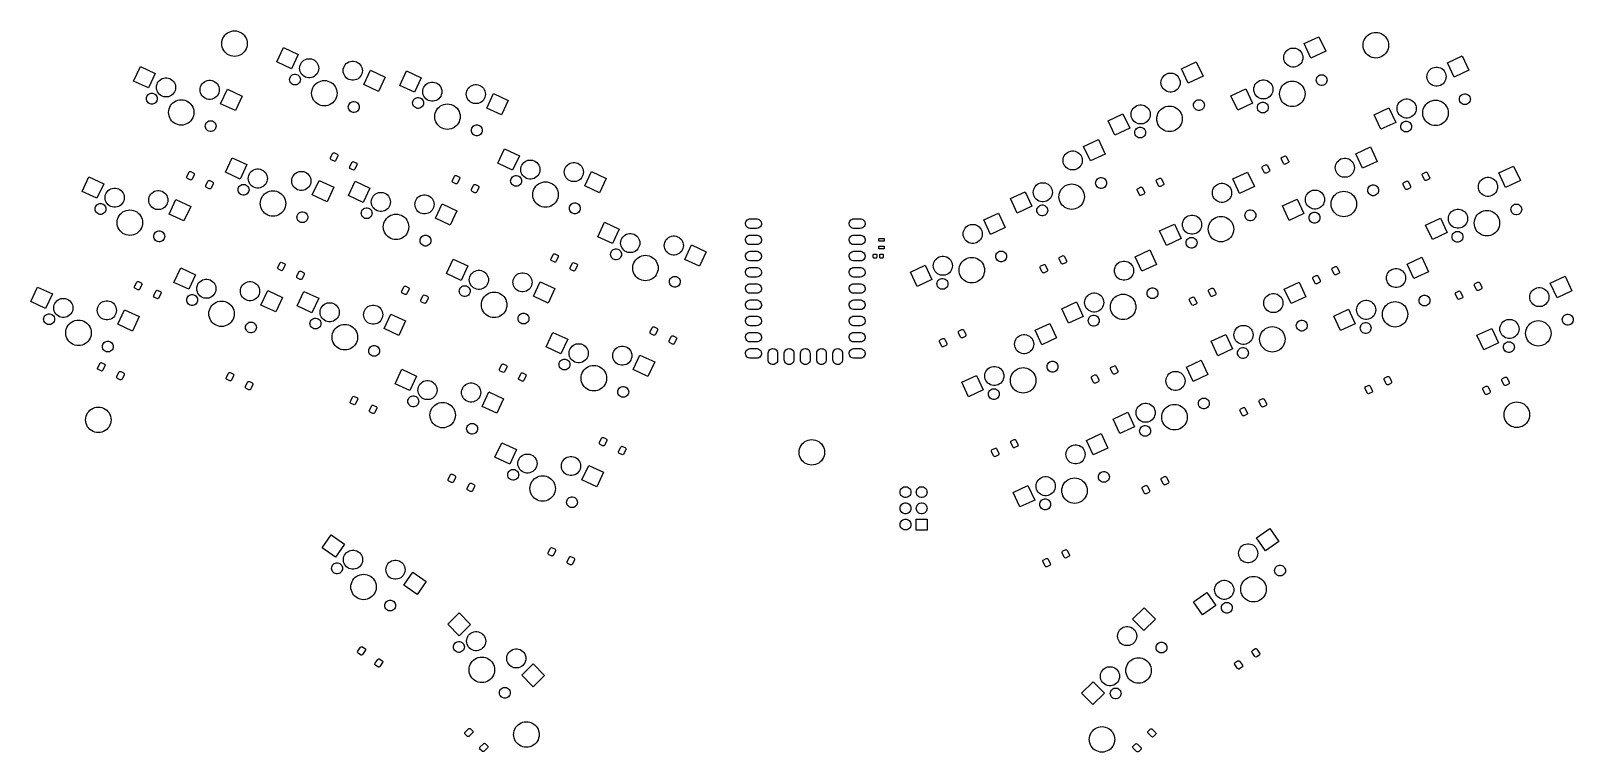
# Model space of a CAD drawing. Extents: x 20 to 262, y -159 to -46.
import ezdxf

# ---------------------------------------------------------------- set-up
doc = ezdxf.new("R2010")
doc.units = 0
doc.layers.add('BLACK', color=7, linetype='CONTINUOUS')

msp = doc.modelspace()

# ---------------------------------------------------------------- linework, layer by layer
at = {"layer": 'BLACK', "linetype": 'CONTINUOUS'}
for p, q in [((49.816, -48.26), (49.8364, -47.9754)), ((49.8364, -48.5446), (49.816, -48.26)), ((49.8364, -47.9754), (49.897, -47.6965)), ((49.897, -47.6965), (49.9967, -47.4292)), ((49.9967, -47.4292), (50.1335, -47.1787)), ((50.1335, -47.1787), (50.3045, -46.9503)), ((50.3045, -46.9503), (50.5063, -46.7485)), ((50.5063, -46.7485), (50.7347, -46.5775)), ((50.7347, -46.5775), (50.9852, -46.4407)), ((50.9852, -46.4407), (51.2525, -46.341)), ((51.2525, -46.341), (51.5314, -46.2804)), ((51.5314, -46.2804), (51.816, -46.26)), ((51.816, -46.26), (52.1006, -46.2804)), ((52.1006, -46.2804), (52.3795, -46.341)), ((52.3795, -46.341), (52.6468, -46.4407)), ((52.6468, -46.4407), (52.8973, -46.5775)), ((52.8973, -46.5775), (53.1257, -46.7485)), ((53.1257, -46.7485), (53.3275, -46.9503)), ((53.3275, -46.9503), (53.4985, -47.1787)), ((53.4985, -47.1787), (53.6353, -47.4292)), ((53.6353, -47.4292), (53.735, -47.6965)), ((53.735, -47.6965), (53.7956, -47.9754)), ((53.7956, -47.9754), (53.816, -48.26)), ((53.816, -48.26), (53.7956, -48.5446)), ((219.384, -48.2638), (221.695, -47.1861)), ((220.44, -50.5295), (219.384, -48.2638)), ((221.695, -47.1861), (222.751, -49.4519)), ((228.608, -48.514), (228.628, -48.2294)), ((228.628, -48.2294), (228.689, -47.9505)), ((228.689, -47.9505), (228.789, -47.6832)), ((228.789, -47.6832), (228.925, -47.4327)), ((228.925, -47.4327), (229.097, -47.2043)), ((229.097, -47.2043), (229.298, -47.0025)), ((229.298, -47.0025), (229.527, -46.8315)), ((229.527, -46.8315), (229.777, -46.6947)), ((229.777, -46.6947), (230.045, -46.595)), ((230.045, -46.595), (230.323, -46.5344)), ((230.323, -46.5344), (230.608, -46.514)), ((230.608, -46.514), (230.893, -46.5344)), ((230.893, -46.5344), (231.171, -46.595)), ((231.171, -46.595), (231.439, -46.6947)), ((231.439, -46.6947), (231.689, -46.8315)), ((231.689, -46.8315), (231.918, -47.0025)), ((231.918, -47.0025), (232.119, -47.2043)), ((232.119, -47.2043), (232.291, -47.4327)), ((232.291, -47.4327), (232.427, -47.6832)), ((232.427, -47.6832), (232.527, -47.9505)), ((232.527, -47.9505), (232.588, -48.2294)), ((232.588, -48.2294), (232.608, -48.514)), ((49.897, -48.8235), (49.8364, -48.5446)), ((49.9967, -49.0908), (49.897, -48.8235)), ((50.1335, -49.3413), (49.9967, -49.0908)), ((50.3045, -49.5697), (50.1335, -49.3413)), ((50.5063, -49.7715), (50.3045, -49.5697)), ((50.7347, -49.9425), (50.5063, -49.7715)), ((50.9852, -50.0793), (50.7347, -49.9425)), ((51.2525, -50.179), (50.9852, -50.0793)), ((51.5314, -50.2396), (51.2525, -50.179)), ((51.816, -50.26), (51.5314, -50.2396)), ((52.1006, -50.2396), (51.816, -50.26)), ((52.3795, -50.179), (52.1006, -50.2396)), ((52.6468, -50.0793), (52.3795, -50.179)), ((52.8973, -49.9425), (52.6468, -50.0793)), ((53.1257, -49.7715), (52.8973, -49.9425)), ((53.3275, -49.5697), (53.1257, -49.7715)), ((53.4985, -49.3413), (53.3275, -49.5697)), ((53.6353, -49.0908), (53.4985, -49.3413)), ((53.735, -48.8235), (53.6353, -49.0908)), ((53.7956, -48.5446), (53.735, -48.8235)), ((58.4262, -51.1302), (59.4827, -48.8644)), ((59.4827, -48.8644), (61.7938, -49.9421)), ((61.7938, -49.9421), (60.7372, -52.2078)), ((62.9061, -50.7473), (63.1404, -50.6668)), ((63.1404, -50.6668), (63.3848, -50.6261)), ((63.3848, -50.6261), (63.6325, -50.6261)), ((63.6325, -50.6261), (63.8769, -50.6668)), ((63.8769, -50.6668), (64.1112, -50.7473)), ((216.169, -50.4426), (216.189, -50.1957)), ((216.189, -50.6895), (216.169, -50.4426)), ((216.189, -50.1957), (216.25, -49.9556)), ((216.25, -50.9297), (216.189, -50.6895)), ((216.25, -49.9556), (216.35, -49.7287)), ((216.35, -49.7287), (216.485, -49.5213)), ((216.485, -49.5213), (216.653, -49.339)), ((216.653, -49.339), (216.849, -49.1869)), ((216.849, -49.1869), (217.066, -49.069)), ((217.066, -49.069), (217.301, -48.9885)), ((217.301, -48.9885), (217.545, -48.9478)), ((217.545, -48.9478), (217.793, -48.9478)), ((217.793, -48.9478), (218.037, -48.9885)), ((218.037, -48.9885), (218.271, -49.069)), ((218.271, -49.069), (218.489, -49.1869)), ((218.489, -49.1869), (218.685, -49.339)), ((218.685, -49.339), (218.853, -49.5213)), ((218.853, -49.5213), (218.988, -49.7287)), ((218.988, -49.7287), (219.088, -49.9556)), ((219.088, -49.9556), (219.148, -50.1957)), ((219.148, -50.6895), (219.088, -50.9297)), ((219.148, -50.1957), (219.169, -50.4426)), ((219.169, -50.4426), (219.148, -50.6895)), ((222.751, -49.4519), (220.44, -50.5295)), ((228.628, -48.7986), (228.608, -48.514)), ((228.689, -49.0775), (228.628, -48.7986)), ((228.789, -49.3448), (228.689, -49.0775)), ((228.925, -49.5953), (228.789, -49.3448)), ((229.097, -49.8237), (228.925, -49.5953)), ((229.298, -50.0255), (229.097, -49.8237)), ((229.527, -50.1965), (229.298, -50.0255)), ((229.777, -50.3333), (229.527, -50.1965)), ((230.045, -50.433), (229.777, -50.3333)), ((230.323, -50.4936), (230.045, -50.433)), ((230.608, -50.514), (230.323, -50.4936)), ((230.893, -50.4936), (230.608, -50.514)), ((231.171, -50.433), (230.893, -50.4936)), ((231.439, -50.3333), (231.171, -50.433)), ((231.689, -50.1965), (231.439, -50.3333)), ((231.918, -50.0255), (231.689, -50.1965)), ((232.119, -49.8237), (231.918, -50.0255)), ((232.291, -49.5953), (232.119, -49.8237)), ((232.427, -49.3448), (232.291, -49.5953)), ((232.527, -49.0775), (232.427, -49.3448)), ((232.588, -48.7986), (232.527, -49.0775)), ((232.608, -48.514), (232.588, -48.7986)), ((241.826, -51.2512), (244.137, -50.1735)), ((244.137, -50.1735), (245.194, -52.4393)), ((36.0084, -54.129), (37.065, -51.8632)), ((37.065, -51.8632), (39.3761, -52.9409)), ((39.3761, -52.9409), (38.3195, -55.2067)), ((60.7372, -52.2078), (58.4262, -51.1302)), ((60.7148, -53.2539), (60.8587, -53.1493)), ((60.8587, -53.1493), (61.0212, -53.077)), ((61.0212, -53.077), (61.1952, -53.04)), ((61.1952, -53.04), (61.3731, -53.04)), ((61.3731, -53.04), (61.5471, -53.077)), ((61.5471, -53.077), (61.7096, -53.1493)), ((61.7096, -53.1493), (61.8535, -53.2539)), ((62.0086, -52.1209), (62.0291, -51.874)), ((62.0291, -52.3678), (62.0086, -52.1209)), ((62.0291, -51.874), (62.0899, -51.6339)), ((62.0899, -52.608), (62.0291, -52.3678)), ((62.0899, -51.6339), (62.1894, -51.407)), ((62.1894, -52.8349), (62.0899, -52.608)), ((62.1894, -51.407), (62.3249, -51.1996)), ((62.3249, -53.0423), (62.1894, -52.8349)), ((62.3249, -51.1996), (62.4927, -51.0174)), ((62.4927, -53.2245), (62.3249, -53.0423)), ((62.4927, -51.0174), (62.6882, -50.8652)), ((62.6882, -50.8652), (62.9061, -50.7473)), ((64.1112, -50.7473), (64.329, -50.8652)), ((64.329, -50.8652), (64.5245, -51.0174)), ((64.5245, -51.0174), (64.6923, -51.1996)), ((64.6923, -53.0423), (64.5245, -53.2245)), ((64.6923, -51.1996), (64.8278, -51.407)), ((64.8278, -52.8349), (64.6923, -53.0423)), ((64.8278, -51.407), (64.9274, -51.6339)), ((64.9274, -52.608), (64.8278, -52.8349)), ((64.9274, -51.6339), (64.9882, -51.874)), ((64.9882, -52.3678), (64.9274, -52.608)), ((64.9882, -51.874), (65.0086, -52.1209)), ((65.0086, -52.1209), (64.9882, -52.3678)), ((68.8371, -52.5025), (68.8576, -52.2556)), ((68.8576, -52.7494), (68.8371, -52.5025)), ((68.8576, -52.2556), (68.9184, -52.0155)), ((68.9184, -52.9896), (68.8576, -52.7494)), ((68.9184, -52.0155), (69.0179, -51.7886)), ((69.0179, -53.2165), (68.9184, -52.9896)), ((69.0179, -51.7886), (69.1534, -51.5812)), ((69.1534, -51.5812), (69.3212, -51.399)), ((69.3212, -51.399), (69.5167, -51.2468)), ((69.5167, -51.2468), (69.7346, -51.1289)), ((69.7346, -51.1289), (69.9689, -51.0484)), ((69.9689, -51.0484), (70.2133, -51.0077)), ((70.2133, -51.0077), (70.461, -51.0077)), ((70.461, -51.0077), (70.7054, -51.0484)), ((70.7054, -51.0484), (70.9397, -51.1289)), ((70.9397, -51.1289), (71.1576, -51.2468)), ((71.1576, -51.2468), (71.3531, -51.399)), ((71.3531, -51.399), (71.5208, -51.5812)), ((71.5208, -51.5812), (71.6563, -51.7886)), ((71.6563, -51.7886), (71.7559, -52.0155)), ((71.7559, -52.9896), (71.6563, -53.2165)), ((71.7559, -52.0155), (71.8167, -52.2556)), ((71.8167, -52.7494), (71.7559, -52.9896)), ((71.8167, -52.2556), (71.8371, -52.5025)), ((71.8371, -52.5025), (71.8167, -52.7494)), ((72.052, -54.6814), (73.1085, -52.4156)), ((73.1085, -52.4156), (75.4196, -53.4933)), ((77.7064, -54.7958), (78.7629, -52.53)), ((78.7629, -52.53), (81.074, -53.6077)), ((197.431, -53.2577), (197.627, -53.1055)), ((197.627, -53.1055), (197.845, -52.9876)), ((197.845, -52.9876), (198.079, -52.9072)), ((198.079, -52.9072), (198.323, -52.8664)), ((198.323, -52.8664), (198.571, -52.8664)), ((198.571, -52.8664), (198.815, -52.9072)), ((198.815, -52.9072), (199.05, -52.9876)), ((199.05, -52.9876), (199.268, -53.1055)), ((199.268, -53.1055), (199.463, -53.2577)), ((200.162, -52.1824), (202.473, -51.1047)), ((201.218, -54.4482), (200.162, -52.1824)), ((202.473, -51.1047), (203.53, -53.3705)), ((216.35, -51.1566), (216.25, -50.9297)), ((216.485, -51.3639), (216.35, -51.1566)), ((216.653, -51.5462), (216.485, -51.3639)), ((216.849, -51.6984), (216.653, -51.5462)), ((217.066, -51.8163), (216.849, -51.6984)), ((217.301, -51.8967), (217.066, -51.8163)), ((217.545, -51.9375), (217.301, -51.8967)), ((217.793, -51.9375), (217.545, -51.9375)), ((218.037, -51.8967), (217.793, -51.9375)), ((218.271, -51.8163), (218.037, -51.8967)), ((218.489, -51.6984), (218.271, -51.8163)), ((218.685, -51.5462), (218.489, -51.6984)), ((218.853, -51.3639), (218.685, -51.5462)), ((218.988, -51.1566), (218.853, -51.3639)), ((219.088, -50.9297), (218.988, -51.1566)), ((221.855, -53.164), (222.029, -53.127)), ((222.029, -53.127), (222.207, -53.127)), ((222.207, -53.127), (222.381, -53.164)), ((238.632, -53.1832), (238.692, -52.943)), ((238.692, -52.943), (238.792, -52.7161)), ((238.792, -52.7161), (238.927, -52.5087)), ((238.927, -52.5087), (239.095, -52.3265)), ((239.095, -52.3265), (239.291, -52.1743)), ((239.291, -52.1743), (239.509, -52.0564)), ((239.509, -52.0564), (239.743, -51.9759)), ((239.743, -51.9759), (239.987, -51.9352)), ((239.987, -51.9352), (240.235, -51.9352)), ((240.235, -51.9352), (240.479, -51.9759)), ((240.479, -51.9759), (240.714, -52.0564)), ((240.714, -52.0564), (240.932, -52.1743)), ((240.932, -52.1743), (241.127, -52.3265)), ((241.127, -52.3265), (241.295, -52.5087)), ((241.295, -52.5087), (241.43, -52.7161)), ((241.43, -52.7161), (241.53, -52.943)), ((241.53, -52.943), (241.591, -53.1832)), ((242.883, -53.517), (241.826, -51.2512)), ((245.194, -52.4393), (242.883, -53.517)), ((38.3195, -55.2067), (36.0084, -54.129)), ((39.5909, -55.1198), (39.6114, -54.8729)), ((39.6114, -55.3667), (39.5909, -55.1198)), ((39.6114, -54.8729), (39.6722, -54.6327)), ((39.6722, -55.6068), (39.6114, -55.3667)), ((39.6722, -54.6327), (39.7717, -54.4058)), ((39.7717, -54.4058), (39.9072, -54.1984)), ((39.9072, -54.1984), (40.075, -54.0162)), ((40.075, -54.0162), (40.2705, -53.864)), ((40.2705, -53.864), (40.4884, -53.7461)), ((40.4884, -53.7461), (40.7227, -53.6657)), ((40.7227, -53.6657), (40.967, -53.6249)), ((40.967, -53.6249), (41.2148, -53.6249)), ((41.2148, -53.6249), (41.4591, -53.6657)), ((41.4591, -53.6657), (41.6934, -53.7461)), ((41.6934, -53.7461), (41.9113, -53.864)), ((41.9113, -53.864), (42.1068, -54.0162)), ((42.1068, -54.0162), (42.2746, -54.1984)), ((42.2746, -54.1984), (42.4101, -54.4058)), ((42.4101, -54.4058), (42.5096, -54.6327)), ((42.5096, -54.6327), (42.5704, -54.8729)), ((42.5704, -55.3667), (42.5096, -55.6068)), ((42.5704, -54.8729), (42.5909, -55.1198)), ((42.5909, -55.1198), (42.5704, -55.3667)), ((46.4194, -55.5014), (46.4399, -55.2545)), ((46.4399, -55.7483), (46.4194, -55.5014)), ((46.4399, -55.2545), (46.5007, -55.0143)), ((46.5007, -55.0143), (46.6002, -54.7874)), ((46.6002, -54.7874), (46.7357, -54.58)), ((46.7357, -54.58), (46.9035, -54.3978)), ((46.9035, -54.3978), (47.099, -54.2456)), ((47.099, -54.2456), (47.3169, -54.1277)), ((47.3169, -54.1277), (47.5512, -54.0473)), ((47.5512, -54.0473), (47.7955, -54.0065)), ((47.7955, -54.0065), (48.0433, -54.0065)), ((48.0433, -54.0065), (48.2876, -54.0473)), ((48.2876, -54.0473), (48.5219, -54.1277)), ((48.5219, -54.1277), (48.7398, -54.2456)), ((48.7398, -54.2456), (48.9353, -54.3978)), ((48.9353, -54.3978), (49.1031, -54.58)), ((49.1031, -54.58), (49.2386, -54.7874)), ((49.2386, -54.7874), (49.3381, -55.0143)), ((49.3381, -55.0143), (49.3989, -55.2545)), ((49.3989, -55.2545), (49.4194, -55.5014)), ((49.4194, -55.5014), (49.3989, -55.7483)), ((49.6342, -57.6802), (50.6908, -55.4145)), ((50.6908, -55.4145), (53.0019, -56.4921)), ((60.4333, -53.8862), (60.4519, -53.7093)), ((60.4519, -54.0631), (60.4333, -53.8862)), ((60.4519, -53.7093), (60.5068, -53.5401)), ((60.5068, -54.2323), (60.4519, -54.0631)), ((60.5068, -53.5401), (60.5958, -53.3861)), ((60.5958, -54.3864), (60.5068, -54.2323)), ((60.5958, -53.3861), (60.7148, -53.2539)), ((60.7148, -54.5186), (60.5958, -54.3864)), ((60.8587, -54.6231), (60.7148, -54.5186)), ((61.0212, -54.6955), (60.8587, -54.6231)), ((61.1952, -54.7325), (61.0212, -54.6955)), ((61.3731, -54.7325), (61.1952, -54.7325)), ((61.5471, -54.6955), (61.3731, -54.7325)), ((61.7096, -54.6231), (61.5471, -54.6955)), ((61.8535, -54.5186), (61.7096, -54.6231)), ((61.8535, -53.2539), (61.9726, -53.3861)), ((61.9726, -54.3864), (61.8535, -54.5186)), ((61.9726, -53.3861), (62.0615, -53.5401)), ((62.0615, -54.2323), (61.9726, -54.3864)), ((62.0615, -53.5401), (62.1165, -53.7093)), ((62.1165, -54.0631), (62.0615, -54.2323)), ((62.1165, -53.7093), (62.1351, -53.8862)), ((62.1351, -53.8862), (62.1165, -54.0631)), ((62.6882, -53.3767), (62.4927, -53.2245)), ((62.9061, -53.4946), (62.6882, -53.3767)), ((63.1404, -53.575), (62.9061, -53.4946)), ((63.3848, -53.6158), (63.1404, -53.575)), ((63.6325, -53.6158), (63.3848, -53.6158)), ((63.8769, -53.575), (63.6325, -53.6158)), ((64.1112, -53.4946), (63.8769, -53.575)), ((63.9146, -55.7494), (63.9751, -55.4714)), ((63.9751, -55.4714), (64.0745, -55.2048)), ((64.0745, -55.2048), (64.2108, -54.9552)), ((64.329, -53.3767), (64.1112, -53.4946)), ((64.2108, -54.9552), (64.3813, -54.7274)), ((64.5245, -53.2245), (64.329, -53.3767)), ((64.3813, -54.7274), (64.5825, -54.5262)), ((64.5825, -54.5262), (64.8102, -54.3558)), ((64.8102, -54.3558), (65.0599, -54.2194)), ((65.0599, -54.2194), (65.3265, -54.12)), ((65.3265, -54.12), (65.6044, -54.0595)), ((65.6044, -54.0595), (65.8882, -54.0392)), ((65.8882, -54.0392), (66.172, -54.0595)), ((66.172, -54.0595), (66.45, -54.12)), ((66.45, -54.12), (66.7165, -54.2194)), ((66.7165, -54.2194), (66.9662, -54.3558)), ((66.9662, -54.3558), (67.1939, -54.5262)), ((67.1939, -54.5262), (67.3951, -54.7274)), ((67.3951, -54.7274), (67.5656, -54.9552)), ((67.5656, -54.9552), (67.7019, -55.2048)), ((67.7019, -55.2048), (67.8013, -55.4714)), ((67.8013, -55.4714), (67.8618, -55.7494)), ((69.1534, -53.4239), (69.0179, -53.2165)), ((69.3212, -53.6061), (69.1534, -53.4239)), ((69.5167, -53.7583), (69.3212, -53.6061)), ((69.7346, -53.8762), (69.5167, -53.7583)), ((69.9689, -53.9566), (69.7346, -53.8762)), ((70.2133, -53.9974), (69.9689, -53.9566)), ((70.461, -53.9974), (70.2133, -53.9974)), ((70.7054, -53.9566), (70.461, -53.9974)), ((70.9397, -53.8762), (70.7054, -53.9566)), ((71.1576, -53.7583), (70.9397, -53.8762)), ((71.3531, -53.6061), (71.1576, -53.7583)), ((71.5208, -53.4239), (71.3531, -53.6061)), ((71.6563, -53.2165), (71.5208, -53.4239)), ((74.3631, -55.7591), (72.052, -54.6814)), ((75.4196, -53.4933), (74.3631, -55.7591)), ((80.0175, -55.8735), (77.7064, -54.7958)), ((81.074, -53.6077), (80.0175, -55.8735)), ((81.2889, -55.7866), (81.3093, -55.5397)), ((81.3093, -55.5397), (81.3701, -55.2995)), ((81.3701, -55.2995), (81.4697, -55.0726)), ((81.4697, -55.0726), (81.6052, -54.8652)), ((81.6052, -54.8652), (81.773, -54.683)), ((81.773, -54.683), (81.9685, -54.5308)), ((81.9685, -54.5308), (82.1863, -54.4129)), ((82.1863, -54.4129), (82.4206, -54.3325)), ((82.4206, -54.3325), (82.665, -54.2917)), ((82.665, -54.2917), (82.9127, -54.2917)), ((82.9127, -54.2917), (83.1571, -54.3325)), ((83.1571, -54.3325), (83.3914, -54.4129)), ((83.3914, -54.4129), (83.6093, -54.5308)), ((83.6093, -54.5308), (83.8048, -54.683)), ((83.8048, -54.683), (83.9726, -54.8652)), ((83.9726, -54.8652), (84.1081, -55.0726)), ((84.1081, -55.0726), (84.2076, -55.2995)), ((84.2076, -55.2995), (84.2684, -55.5397)), ((84.2684, -55.5397), (84.2889, -55.7866)), ((88.1987, -55.6811), (88.2982, -55.4542)), ((88.2982, -55.4542), (88.4337, -55.2468)), ((88.4337, -55.2468), (88.6015, -55.0646)), ((88.6015, -55.0646), (88.797, -54.9124)), ((88.797, -54.9124), (89.0148, -54.7945)), ((89.0148, -54.7945), (89.2492, -54.7141)), ((89.2492, -54.7141), (89.4935, -54.6733)), ((89.4935, -54.6733), (89.7412, -54.6733)), ((89.7412, -54.6733), (89.9856, -54.7141)), ((89.9856, -54.7141), (90.2199, -54.7945)), ((90.2199, -54.7945), (90.4378, -54.9124)), ((90.4378, -54.9124), (90.6333, -55.0646)), ((90.6333, -55.0646), (90.8011, -55.2468)), ((90.8011, -55.2468), (90.9366, -55.4542)), ((90.9366, -55.4542), (91.0361, -55.6811)), ((196.947, -54.3613), (196.968, -54.1144)), ((196.968, -54.6082), (196.947, -54.3613)), ((196.968, -54.1144), (197.028, -53.8742)), ((197.028, -54.8483), (196.968, -54.6082)), ((197.028, -53.8742), (197.128, -53.6474)), ((197.128, -55.0752), (197.028, -54.8483)), ((197.128, -53.6474), (197.263, -53.44)), ((197.263, -55.2826), (197.128, -55.0752)), ((197.263, -53.44), (197.431, -53.2577)), ((197.431, -55.4649), (197.263, -55.2826)), ((197.627, -55.617), (197.431, -55.4649)), ((199.463, -55.4649), (199.268, -55.617)), ((199.463, -53.2577), (199.631, -53.44)), ((199.631, -55.2826), (199.463, -55.4649)), ((199.631, -53.44), (199.766, -53.6474)), ((199.766, -55.0752), (199.631, -55.2826)), ((199.766, -53.6474), (199.866, -53.8742)), ((199.866, -54.8483), (199.766, -55.0752)), ((199.866, -53.8742), (199.927, -54.1144)), ((199.927, -54.6082), (199.866, -54.8483)), ((199.927, -54.1144), (199.947, -54.3613)), ((199.947, -54.3613), (199.927, -54.6082)), ((203.53, -53.3705), (201.218, -54.4482)), ((207.905, -56.419), (210.216, -55.3414)), ((210.216, -55.3414), (211.272, -57.6071)), ((211.487, -55.4283), (211.508, -55.1814)), ((211.508, -55.6752), (211.487, -55.4283)), ((211.508, -55.1814), (211.569, -54.9412)), ((211.569, -54.9412), (211.668, -54.7144)), ((211.668, -54.7144), (211.804, -54.507)), ((211.804, -54.507), (211.971, -54.3247)), ((211.971, -54.3247), (212.167, -54.1725)), ((212.167, -54.1725), (212.385, -54.0546)), ((212.385, -54.0546), (212.619, -53.9742)), ((212.619, -53.9742), (212.863, -53.9334)), ((212.863, -53.9334), (213.111, -53.9334)), ((213.111, -53.9334), (213.356, -53.9742)), ((213.356, -53.9742), (213.59, -54.0546)), ((213.59, -54.0546), (213.808, -54.1725)), ((213.808, -54.1725), (214.003, -54.3247)), ((214.003, -54.3247), (214.171, -54.507)), ((214.171, -54.507), (214.307, -54.7144)), ((214.307, -54.7144), (214.406, -54.9412)), ((214.406, -54.9412), (214.467, -55.1814)), ((214.467, -55.1814), (214.487, -55.4283)), ((214.487, -55.4283), (214.467, -55.6752)), ((215.54, -55.8364), (215.601, -55.5584)), ((215.601, -55.5584), (215.7, -55.2918)), ((215.7, -55.2918), (215.836, -55.0421)), ((215.836, -55.0421), (216.007, -54.8144)), ((216.007, -54.8144), (216.208, -54.6132)), ((216.208, -54.6132), (216.436, -54.4427)), ((216.436, -54.4427), (216.686, -54.3064)), ((216.686, -54.3064), (216.952, -54.207)), ((216.952, -54.207), (217.23, -54.1465)), ((217.23, -54.1465), (217.514, -54.1262)), ((217.514, -54.1262), (217.798, -54.1465)), ((217.798, -54.1465), (218.076, -54.207)), ((218.076, -54.207), (218.342, -54.3064)), ((218.342, -54.3064), (218.592, -54.4427)), ((218.592, -54.4427), (218.82, -54.6132)), ((218.82, -54.6132), (219.021, -54.8144)), ((219.021, -54.8144), (219.191, -55.0421)), ((219.191, -55.0421), (219.328, -55.2918)), ((219.328, -55.2918), (219.427, -55.5584)), ((219.427, -55.5584), (219.487, -55.8364)), ((221.267, -53.9732), (221.286, -53.7963)), ((221.286, -54.1501), (221.267, -53.9732)), ((221.286, -53.7963), (221.341, -53.6271)), ((221.341, -54.3193), (221.286, -54.1501)), ((221.341, -53.6271), (221.429, -53.4731)), ((221.429, -54.4734), (221.341, -54.3193)), ((221.429, -53.4731), (221.548, -53.3409)), ((221.548, -54.6056), (221.429, -54.4734)), ((221.548, -53.3409), (221.692, -53.2363)), ((221.692, -54.7101), (221.548, -54.6056)), ((221.692, -53.2363), (221.855, -53.164)), ((221.855, -54.7825), (221.692, -54.7101)), ((222.029, -54.8195), (221.855, -54.7825)), ((222.207, -54.8195), (222.029, -54.8195)), ((222.381, -54.7825), (222.207, -54.8195)), ((222.381, -53.164), (222.543, -53.2363)), ((222.543, -54.7101), (222.381, -54.7825)), ((222.543, -53.2363), (222.687, -53.3409)), ((222.687, -54.6056), (222.543, -54.7101)), ((222.687, -53.3409), (222.806, -53.4731)), ((222.806, -54.4734), (222.687, -54.6056)), ((222.806, -53.4731), (222.895, -53.6271)), ((222.895, -54.3193), (222.806, -54.4734)), ((222.895, -53.6271), (222.95, -53.7963)), ((222.95, -54.1501), (222.895, -54.3193)), ((222.95, -53.7963), (222.969, -53.9732)), ((222.969, -53.9732), (222.95, -54.1501)), ((238.611, -53.43), (238.632, -53.1832)), ((238.632, -53.6769), (238.611, -53.43)), ((238.692, -53.9171), (238.632, -53.6769)), ((238.792, -54.144), (238.692, -53.9171)), ((238.927, -54.3514), (238.792, -54.144)), ((239.095, -54.5336), (238.927, -54.3514)), ((239.291, -54.6858), (239.095, -54.5336)), ((239.509, -54.8037), (239.291, -54.6858)), ((239.743, -54.8841), (239.509, -54.8037)), ((239.987, -54.9249), (239.743, -54.8841)), ((240.235, -54.9249), (239.987, -54.9249)), ((240.479, -54.8841), (240.235, -54.9249)), ((240.714, -54.8037), (240.479, -54.8841)), ((240.932, -54.6858), (240.714, -54.8037)), ((241.127, -54.5336), (240.932, -54.6858)), ((241.295, -54.3514), (241.127, -54.5336)), ((241.43, -54.144), (241.295, -54.3514)), ((241.53, -53.9171), (241.43, -54.144)), ((241.591, -53.6769), (241.53, -53.9171)), ((241.591, -53.1832), (241.611, -53.43)), ((241.611, -53.43), (241.591, -53.6769)), ((38.0155, -56.8851), (38.0341, -56.7081)), ((38.0341, -57.062), (38.0155, -56.8851)), ((38.0341, -56.7081), (38.0891, -56.539)), ((38.0891, -57.2312), (38.0341, -57.062)), ((38.0891, -56.539), (38.178, -56.3849)), ((38.178, -57.3852), (38.0891, -57.2312)), ((38.178, -56.3849), (38.2971, -56.2527)), ((38.2971, -57.5174), (38.178, -57.3852)), ((38.2971, -56.2527), (38.441, -56.1482)), ((38.441, -57.622), (38.2971, -57.5174)), ((38.441, -56.1482), (38.6035, -56.0758)), ((38.6035, -57.6943), (38.441, -57.622)), ((38.6035, -56.0758), (38.7775, -56.0388)), ((38.7775, -57.7313), (38.6035, -57.6943)), ((38.7775, -56.0388), (38.9554, -56.0388)), ((38.9554, -57.7313), (38.7775, -57.7313)), ((38.9554, -56.0388), (39.1294, -56.0758)), ((39.1294, -57.6943), (38.9554, -57.7313)), ((39.1294, -56.0758), (39.2919, -56.1482)), ((39.2919, -57.622), (39.1294, -57.6943)), ((39.2919, -56.1482), (39.4358, -56.2527)), ((39.4358, -57.5174), (39.2919, -57.622)), ((39.4358, -56.2527), (39.5548, -56.3849)), ((39.5548, -57.3852), (39.4358, -57.5174)), ((39.5548, -56.3849), (39.6438, -56.539)), ((39.6438, -57.2312), (39.5548, -57.3852)), ((39.6438, -56.539), (39.6987, -56.7081)), ((39.6987, -57.062), (39.6438, -57.2312)), ((39.7717, -55.8337), (39.6722, -55.6068)), ((39.6987, -56.7081), (39.7173, -56.8851)), ((39.7173, -56.8851), (39.6987, -57.062)), ((39.9072, -56.0411), (39.7717, -55.8337)), ((40.075, -56.2234), (39.9072, -56.0411)), ((40.2705, -56.3755), (40.075, -56.2234)), ((40.4884, -56.4934), (40.2705, -56.3755)), ((40.7227, -56.5739), (40.4884, -56.4934)), ((40.967, -56.6146), (40.7227, -56.5739)), ((41.2148, -56.6146), (40.967, -56.6146)), ((41.4591, -56.5739), (41.2148, -56.6146)), ((41.6934, -56.4934), (41.4591, -56.5739)), ((41.6568, -58.2037), (41.7931, -57.954)), ((41.9113, -56.3755), (41.6934, -56.4934)), ((41.7931, -57.954), (41.9636, -57.7262)), ((42.1068, -56.2234), (41.9113, -56.3755)), ((41.9636, -57.7262), (42.1648, -57.5251)), ((42.2746, -56.0411), (42.1068, -56.2234)), ((42.1648, -57.5251), (42.3925, -57.3546)), ((42.4101, -55.8337), (42.2746, -56.0411)), ((42.3925, -57.3546), (42.6422, -57.2182)), ((42.5096, -55.6068), (42.4101, -55.8337)), ((42.6422, -57.2182), (42.9087, -57.1188)), ((42.9087, -57.1188), (43.1867, -57.0584)), ((43.1867, -57.0584), (43.4705, -57.0381)), ((43.4705, -57.0381), (43.7542, -57.0584)), ((43.7542, -57.0584), (44.0322, -57.1188)), ((44.0322, -57.1188), (44.2988, -57.2182)), ((44.2988, -57.2182), (44.5485, -57.3546)), ((44.5485, -57.3546), (44.7762, -57.5251)), ((44.7762, -57.5251), (44.9774, -57.7262)), ((44.9774, -57.7262), (45.1479, -57.954)), ((45.1479, -57.954), (45.2842, -58.2037)), ((46.5007, -55.9884), (46.4399, -55.7483)), ((46.6002, -56.2153), (46.5007, -55.9884)), ((46.7357, -56.4227), (46.6002, -56.2153)), ((46.9035, -56.605), (46.7357, -56.4227)), ((47.099, -56.7571), (46.9035, -56.605)), ((47.3169, -56.875), (47.099, -56.7571)), ((47.5512, -56.9555), (47.3169, -56.875)), ((47.7955, -56.9962), (47.5512, -56.9555)), ((48.0433, -56.9962), (47.7955, -56.9962)), ((48.2876, -56.9555), (48.0433, -56.9962)), ((48.5219, -56.875), (48.2876, -56.9555)), ((48.7398, -56.7571), (48.5219, -56.875)), ((48.9353, -56.605), (48.7398, -56.7571)), ((49.1031, -56.4227), (48.9353, -56.605)), ((49.2386, -56.2153), (49.1031, -56.4227)), ((49.3381, -55.9884), (49.2386, -56.2153)), ((49.3989, -55.7483), (49.3381, -55.9884)), ((51.9453, -58.7579), (49.6342, -57.6802)), ((53.0019, -56.4921), (51.9453, -58.7579)), ((63.8943, -56.0331), (63.9146, -55.7494)), ((63.9146, -56.3169), (63.8943, -56.0331)), ((63.9751, -56.5949), (63.9146, -56.3169)), ((64.0745, -56.8614), (63.9751, -56.5949)), ((64.2108, -57.1111), (64.0745, -56.8614)), ((64.3813, -57.3389), (64.2108, -57.1111)), ((64.5825, -57.54), (64.3813, -57.3389)), ((64.8102, -57.7105), (64.5825, -57.54)), ((65.0599, -57.8468), (64.8102, -57.7105)), ((65.3265, -57.9463), (65.0599, -57.8468)), ((65.6044, -58.0067), (65.3265, -57.9463)), ((66.45, -57.9463), (66.172, -58.0067)), ((66.7165, -57.8468), (66.45, -57.9463)), ((66.9662, -57.7105), (66.7165, -57.8468)), ((67.1939, -57.54), (66.9662, -57.7105)), ((67.3951, -57.3389), (67.1939, -57.54)), ((67.5656, -57.1111), (67.3951, -57.3389)), ((67.7019, -56.8614), (67.5656, -57.1111)), ((67.8013, -56.5949), (67.7019, -56.8614)), ((67.8618, -56.3169), (67.8013, -56.5949)), ((67.8618, -55.7494), (67.8821, -56.0331)), ((67.8821, -56.0331), (67.8618, -56.3169)), ((69.6599, -58.0031), (69.7149, -57.8339)), ((69.7149, -57.8339), (69.8039, -57.6799)), ((69.8039, -57.6799), (69.9229, -57.5477)), ((69.9229, -57.5477), (70.0668, -57.4431)), ((70.0668, -57.4431), (70.2293, -57.3708)), ((70.2293, -57.3708), (70.4033, -57.3338)), ((70.4033, -57.3338), (70.5812, -57.3338)), ((70.5812, -57.3338), (70.7552, -57.3708)), ((70.7552, -57.3708), (70.9177, -57.4431)), ((70.9177, -57.4431), (71.0616, -57.5477)), ((71.0616, -57.5477), (71.1806, -57.6799)), ((71.1806, -57.6799), (71.2696, -57.8339)), ((71.2696, -57.8339), (71.3246, -58.0031)), ((79.7135, -57.5519), (79.7321, -57.3749)), ((79.7321, -57.7288), (79.7135, -57.5519)), ((79.7321, -57.3749), (79.7871, -57.2058)), ((79.7871, -57.898), (79.7321, -57.7288)), ((79.7871, -57.2058), (79.876, -57.0517)), ((79.876, -58.052), (79.7871, -57.898)), ((79.876, -57.0517), (79.995, -56.9195)), ((79.995, -56.9195), (80.139, -56.815)), ((80.139, -56.815), (80.3015, -56.7426)), ((80.3015, -56.7426), (80.4755, -56.7056)), ((80.4755, -56.7056), (80.6534, -56.7056)), ((80.6534, -56.7056), (80.8274, -56.7426)), ((80.8274, -56.7426), (80.9899, -56.815)), ((80.9899, -56.815), (81.1338, -56.9195)), ((81.1338, -56.9195), (81.2528, -57.0517)), ((81.2528, -57.0517), (81.3417, -57.2058)), ((81.3417, -57.898), (81.2528, -58.052)), ((81.3093, -56.0335), (81.2889, -55.7866)), ((81.3701, -56.2736), (81.3093, -56.0335)), ((81.3417, -57.2058), (81.3967, -57.3749)), ((81.3967, -57.7288), (81.3417, -57.898)), ((81.4697, -56.5005), (81.3701, -56.2736)), ((81.3967, -57.3749), (81.4153, -57.5519)), ((81.4153, -57.5519), (81.3967, -57.7288)), ((81.6052, -56.7079), (81.4697, -56.5005)), ((81.773, -56.8901), (81.6052, -56.7079)), ((81.9685, -57.0423), (81.773, -56.8901)), ((82.1863, -57.1602), (81.9685, -57.0423)), ((82.4206, -57.2407), (82.1863, -57.1602)), ((82.665, -57.2814), (82.4206, -57.2407)), ((82.9127, -57.2814), (82.665, -57.2814)), ((83.1571, -57.2407), (82.9127, -57.2814)), ((83.3914, -57.1602), (83.1571, -57.2407)), ((83.6093, -57.0423), (83.3914, -57.1602)), ((83.8048, -56.8901), (83.6093, -57.0423)), ((83.9726, -56.7079), (83.8048, -56.8901)), ((84.1081, -56.5005), (83.9726, -56.7079)), ((84.0905, -58.0214), (84.3402, -57.885)), ((84.2076, -56.2736), (84.1081, -56.5005)), ((84.2684, -56.0335), (84.2076, -56.2736)), ((84.2889, -55.7866), (84.2684, -56.0335)), ((84.3402, -57.885), (84.6067, -57.7856)), ((84.6067, -57.7856), (84.8847, -57.7252)), ((84.8847, -57.7252), (85.1685, -57.7049)), ((85.1685, -57.7049), (85.4522, -57.7252)), ((85.4522, -57.7252), (85.7302, -57.7856)), ((85.7302, -57.7856), (85.9968, -57.885)), ((85.9968, -57.885), (86.2464, -58.0214)), ((88.1174, -56.1682), (88.1378, -55.9213)), ((88.1378, -56.4151), (88.1174, -56.1682)), ((88.1378, -55.9213), (88.1987, -55.6811)), ((88.1987, -56.6552), (88.1378, -56.4151)), ((88.2982, -56.8821), (88.1987, -56.6552)), ((88.4337, -57.0895), (88.2982, -56.8821)), ((88.6015, -57.2718), (88.4337, -57.0895)), ((88.797, -57.4239), (88.6015, -57.2718)), ((89.0148, -57.5418), (88.797, -57.4239)), ((89.2492, -57.6223), (89.0148, -57.5418)), ((89.4935, -57.663), (89.2492, -57.6223)), ((89.7412, -57.663), (89.4935, -57.663)), ((89.9856, -57.6223), (89.7412, -57.663)), ((90.2199, -57.5418), (89.9856, -57.6223)), ((90.4378, -57.4239), (90.2199, -57.5418)), ((90.6333, -57.2718), (90.4378, -57.4239)), ((90.8011, -57.0895), (90.6333, -57.2718)), ((90.9366, -56.8821), (90.8011, -57.0895)), ((91.0361, -56.6552), (90.9366, -56.8821)), ((91.0361, -55.6811), (91.0969, -55.9213)), ((91.0969, -56.4151), (91.0361, -56.6552)), ((91.0969, -55.9213), (91.1174, -56.1682)), ((91.1174, -56.1682), (91.0969, -56.4151)), ((91.3322, -58.347), (92.3888, -56.0813)), ((92.3888, -56.0813), (94.6998, -57.1589)), ((94.6998, -57.1589), (93.6433, -59.4247)), ((192.945, -58.0912), (193.163, -57.9733)), ((193.163, -57.9733), (193.397, -57.8928)), ((193.397, -57.8928), (193.642, -57.852)), ((193.642, -57.852), (193.889, -57.852)), ((193.889, -57.852), (194.134, -57.8928)), ((194.134, -57.8928), (194.368, -57.9733)), ((194.368, -57.9733), (194.586, -58.0912)), ((197.845, -55.7349), (197.627, -55.617)), ((198.079, -55.8154), (197.845, -55.7349)), ((198.323, -55.8562), (198.079, -55.8154)), ((198.571, -55.8562), (198.323, -55.8562)), ((198.815, -55.8154), (198.571, -55.8562)), ((199.05, -55.7349), (198.815, -55.8154)), ((199.268, -55.617), (199.05, -55.7349)), ((202.045, -57.8919), (202.064, -57.715)), ((202.064, -58.0688), (202.045, -57.8919)), ((202.064, -57.715), (202.119, -57.5458)), ((202.119, -57.5458), (202.208, -57.3917)), ((202.208, -57.3917), (202.327, -57.2595)), ((202.327, -57.2595), (202.471, -57.155)), ((202.471, -57.155), (202.633, -57.0826)), ((202.633, -57.0826), (202.807, -57.0456)), ((202.807, -57.0456), (202.985, -57.0456)), ((202.985, -57.0456), (203.159, -57.0826)), ((203.159, -57.0826), (203.321, -57.155)), ((203.321, -57.155), (203.465, -57.2595)), ((203.465, -57.2595), (203.584, -57.3917)), ((203.584, -57.3917), (203.673, -57.5458)), ((203.673, -57.5458), (203.728, -57.715)), ((203.728, -57.715), (203.747, -57.8919)), ((203.747, -57.8919), (203.728, -58.0688)), ((208.961, -58.6848), (207.905, -56.419)), ((211.272, -57.6071), (208.961, -58.6848)), ((211.569, -55.9153), (211.508, -55.6752)), ((211.668, -56.1422), (211.569, -55.9153)), ((211.804, -56.3496), (211.668, -56.1422)), ((211.971, -56.5319), (211.804, -56.3496)), ((212.167, -56.684), (211.971, -56.5319)), ((212.077, -58.0901), (212.132, -57.9209)), ((212.132, -57.9209), (212.221, -57.7669)), ((212.385, -56.8019), (212.167, -56.684)), ((212.221, -57.7669), (212.34, -57.6347)), ((212.34, -57.6347), (212.484, -57.5301)), ((212.619, -56.8824), (212.385, -56.8019)), ((212.484, -57.5301), (212.647, -57.4578)), ((212.863, -56.9232), (212.619, -56.8824)), ((212.647, -57.4578), (212.821, -57.4208)), ((212.821, -57.4208), (212.999, -57.4208)), ((213.111, -56.9232), (212.863, -56.9232)), ((212.999, -57.4208), (213.173, -57.4578)), ((213.356, -56.8824), (213.111, -56.9232)), ((213.173, -57.4578), (213.335, -57.5301)), ((213.335, -57.5301), (213.479, -57.6347)), ((213.59, -56.8019), (213.356, -56.8824)), ((213.479, -57.6347), (213.598, -57.7669)), ((213.808, -56.684), (213.59, -56.8019)), ((213.598, -57.7669), (213.687, -57.9209)), ((213.687, -57.9209), (213.742, -58.0901)), ((214.003, -56.5319), (213.808, -56.684)), ((214.171, -56.3496), (214.003, -56.5319)), ((214.307, -56.1422), (214.171, -56.3496)), ((214.406, -55.9153), (214.307, -56.1422)), ((214.467, -55.6752), (214.406, -55.9153)), ((215.52, -56.1201), (215.54, -55.8364)), ((215.54, -56.4039), (215.52, -56.1201)), ((215.601, -56.6819), (215.54, -56.4039)), ((215.7, -56.9484), (215.601, -56.6819)), ((215.836, -57.1981), (215.7, -56.9484)), ((216.007, -57.4259), (215.836, -57.1981)), ((216.208, -57.627), (216.007, -57.4259)), ((216.436, -57.7975), (216.208, -57.627)), ((216.686, -57.9338), (216.436, -57.7975)), ((216.952, -58.0333), (216.686, -57.9338)), ((218.342, -57.9338), (218.076, -58.0333)), ((218.592, -57.7975), (218.342, -57.9338)), ((218.82, -57.627), (218.592, -57.7975)), ((219.021, -57.4259), (218.82, -57.627)), ((219.191, -57.1981), (219.021, -57.4259)), ((219.328, -56.9484), (219.191, -57.1981)), ((219.427, -56.6819), (219.328, -56.9484)), ((219.487, -56.4039), (219.427, -56.6819)), ((219.487, -55.8364), (219.508, -56.1201)), ((219.508, -56.1201), (219.487, -56.4039)), ((233.95, -58.1688), (234.011, -57.9286)), ((234.011, -57.9286), (234.11, -57.7018)), ((234.11, -57.7018), (234.246, -57.4944)), ((234.246, -57.4944), (234.414, -57.3121)), ((234.414, -57.3121), (234.609, -57.1599)), ((234.609, -57.1599), (234.827, -57.042)), ((234.827, -57.042), (235.061, -56.9616)), ((235.061, -56.9616), (235.306, -56.9208)), ((235.306, -56.9208), (235.553, -56.9208)), ((235.553, -56.9208), (235.798, -56.9616)), ((235.798, -56.9616), (236.032, -57.042)), ((236.032, -57.042), (236.25, -57.1599)), ((236.25, -57.1599), (236.445, -57.3121)), ((236.445, -57.3121), (236.613, -57.4944)), ((236.613, -57.4944), (236.749, -57.7018)), ((236.749, -57.7018), (236.848, -57.9286)), ((236.848, -57.9286), (236.909, -58.1688)), ((238.279, -58.0296), (238.449, -57.8018)), ((238.449, -57.8018), (238.65, -57.6007)), ((238.65, -57.6007), (238.878, -57.4302)), ((238.878, -57.4302), (239.128, -57.2938)), ((239.128, -57.2938), (239.394, -57.1944)), ((239.394, -57.1944), (239.672, -57.1339)), ((239.672, -57.1339), (239.956, -57.1136)), ((239.956, -57.1136), (240.24, -57.1339)), ((240.24, -57.1339), (240.518, -57.1944)), ((240.518, -57.1944), (240.784, -57.2938)), ((240.784, -57.2938), (241.034, -57.4302)), ((241.034, -57.4302), (241.262, -57.6007)), ((241.262, -57.6007), (241.463, -57.8018)), ((241.463, -57.8018), (241.633, -58.0296)), ((243.709, -56.9606), (243.728, -56.7837)), ((243.728, -57.1376), (243.709, -56.9606)), ((243.728, -56.7837), (243.783, -56.6145)), ((243.783, -57.3067), (243.728, -57.1376)), ((243.783, -56.6145), (243.872, -56.4605)), ((243.872, -57.4608), (243.783, -57.3067)), ((243.872, -56.4605), (243.991, -56.3283)), ((243.991, -57.593), (243.872, -57.4608)), ((243.991, -56.3283), (244.135, -56.2237)), ((244.135, -57.6975), (243.991, -57.593)), ((244.135, -56.2237), (244.297, -56.1514)), ((244.297, -57.7699), (244.135, -57.6975)), ((244.297, -56.1514), (244.471, -56.1144)), ((244.471, -57.8069), (244.297, -57.7699)), ((244.471, -56.1144), (244.649, -56.1144)), ((244.649, -57.8069), (244.471, -57.8069)), ((244.649, -56.1144), (244.823, -56.1514)), ((244.823, -57.7699), (244.649, -57.8069)), ((244.823, -56.1514), (244.986, -56.2237)), ((244.986, -57.6975), (244.823, -57.7699)), ((244.986, -56.2237), (245.129, -56.3283)), ((245.129, -57.593), (244.986, -57.6975)), ((245.129, -56.3283), (245.248, -56.4605)), ((245.248, -57.4608), (245.129, -57.593)), ((245.248, -56.4605), (245.337, -56.6145)), ((245.337, -57.3067), (245.248, -57.4608)), ((245.337, -56.6145), (245.392, -56.7837)), ((245.392, -57.1376), (245.337, -57.3067)), ((245.392, -56.7837), (245.411, -56.9606)), ((245.411, -56.9606), (245.392, -57.1376)), ((41.4766, -59.032), (41.4969, -58.7482)), ((41.4969, -59.3157), (41.4766, -59.032)), ((41.4969, -58.7482), (41.5573, -58.4702)), ((41.5573, -59.5937), (41.4969, -59.3157)), ((41.5573, -58.4702), (41.6568, -58.2037)), ((41.6568, -59.8603), (41.5573, -59.5937)), ((41.7931, -60.1099), (41.6568, -59.8603)), ((41.9636, -60.3377), (41.7931, -60.1099)), ((42.1648, -60.5389), (41.9636, -60.3377)), ((44.9774, -60.3377), (44.7762, -60.5389)), ((45.1479, -60.1099), (44.9774, -60.3377)), ((45.2842, -59.8603), (45.1479, -60.1099)), ((45.2842, -58.2037), (45.3836, -58.4702)), ((45.3836, -59.5937), (45.2842, -59.8603)), ((45.3836, -58.4702), (45.4441, -58.7482)), ((45.4441, -59.3157), (45.3836, -59.5937)), ((45.4441, -58.7482), (45.4644, -59.032)), ((45.4644, -59.032), (45.4441, -59.3157)), ((47.6491, -60.442), (47.8116, -60.3696)), ((47.8116, -60.3696), (47.9856, -60.3326)), ((47.9856, -60.3326), (48.1635, -60.3326)), ((48.1635, -60.3326), (48.3375, -60.3696)), ((48.3375, -60.3696), (48.5, -60.442)), ((65.8882, -58.027), (65.6044, -58.0067)), ((66.172, -58.0067), (65.8882, -58.027)), ((69.6414, -58.18), (69.6599, -58.0031)), ((69.6599, -58.3569), (69.6414, -58.18)), ((69.7149, -58.5261), (69.6599, -58.3569)), ((69.8039, -58.6802), (69.7149, -58.5261)), ((69.9229, -58.8124), (69.8039, -58.6802)), ((70.0668, -58.9169), (69.9229, -58.8124)), ((70.2293, -58.9893), (70.0668, -58.9169)), ((70.4033, -59.0263), (70.2293, -58.9893)), ((70.5812, -59.0263), (70.4033, -59.0263)), ((70.7552, -58.9893), (70.5812, -59.0263)), ((70.9177, -58.9169), (70.7552, -58.9893)), ((71.0616, -58.8124), (70.9177, -58.9169)), ((71.1806, -58.6802), (71.0616, -58.8124)), ((71.2696, -58.5261), (71.1806, -58.6802)), ((71.3246, -58.3569), (71.2696, -58.5261)), ((71.3246, -58.0031), (71.3432, -58.18)), ((71.3432, -58.18), (71.3246, -58.3569)), ((79.995, -58.1842), (79.876, -58.052)), ((80.139, -58.2888), (79.995, -58.1842)), ((80.3015, -58.3611), (80.139, -58.2888)), ((80.4755, -58.3981), (80.3015, -58.3611)), ((80.6534, -58.3981), (80.4755, -58.3981)), ((80.8274, -58.3611), (80.6534, -58.3981)), ((80.9899, -58.2888), (80.8274, -58.3611)), ((81.1338, -58.1842), (80.9899, -58.2888)), ((81.2528, -58.052), (81.1338, -58.1842)), ((83.1746, -59.6988), (83.1949, -59.415)), ((83.1949, -59.9825), (83.1746, -59.6988)), ((83.1949, -59.415), (83.2553, -59.137)), ((83.2553, -60.2605), (83.1949, -59.9825)), ((83.2553, -59.137), (83.3547, -58.8705)), ((83.3547, -60.5271), (83.2553, -60.2605)), ((83.3547, -58.8705), (83.4911, -58.6208)), ((83.4911, -58.6208), (83.6616, -58.393)), ((83.6616, -58.393), (83.8627, -58.1919)), ((83.8627, -58.1919), (84.0905, -58.0214)), ((86.2464, -58.0214), (86.4742, -58.1919)), ((86.4742, -58.1919), (86.6753, -58.393)), ((86.6753, -58.393), (86.8458, -58.6208)), ((86.8458, -58.6208), (86.9822, -58.8705)), ((86.9822, -58.8705), (87.0816, -59.137)), ((87.0816, -60.2605), (86.9822, -60.5271)), ((87.0816, -59.137), (87.1421, -59.415)), ((87.1421, -59.9825), (87.0816, -60.2605)), ((87.1421, -59.415), (87.1624, -59.6988)), ((87.1624, -59.6988), (87.1421, -59.9825)), ((93.6433, -59.4247), (91.3322, -58.347)), ((188.683, -60.3377), (190.994, -59.26)), ((189.74, -62.6035), (188.683, -60.3377)), ((190.994, -59.26), (192.051, -61.5258)), ((192.265, -59.3469), (192.286, -59.1)), ((192.286, -59.5938), (192.265, -59.3469)), ((192.286, -59.1), (192.347, -58.8599)), ((192.347, -59.834), (192.286, -59.5938)), ((192.347, -58.8599), (192.446, -58.633)), ((192.446, -60.0608), (192.347, -59.834)), ((192.446, -58.633), (192.582, -58.4256)), ((192.582, -60.2682), (192.446, -60.0608)), ((192.582, -58.4256), (192.75, -58.2433)), ((192.75, -60.4505), (192.582, -60.2682)), ((192.75, -58.2433), (192.945, -58.0912)), ((194.586, -58.0912), (194.781, -58.2433)), ((194.781, -58.2433), (194.949, -58.4256)), ((194.949, -60.2682), (194.781, -60.4505)), ((194.949, -58.4256), (195.085, -58.633)), ((195.085, -60.0608), (194.949, -60.2682)), ((195.085, -58.633), (195.184, -58.8599)), ((195.184, -59.834), (195.085, -60.0608)), ((195.184, -58.8599), (195.245, -59.1)), ((195.245, -59.5938), (195.184, -59.834)), ((195.245, -59.1), (195.265, -59.3469)), ((195.265, -59.3469), (195.245, -59.5938)), ((196.298, -60.0388), (196.318, -59.755)), ((196.318, -60.3225), (196.298, -60.0388)), ((196.318, -59.755), (196.379, -59.477)), ((196.379, -60.6005), (196.318, -60.3225)), ((196.379, -59.477), (196.478, -59.2105)), ((196.478, -59.2105), (196.615, -58.9608)), ((196.615, -58.9608), (196.785, -58.733)), ((196.785, -58.733), (196.986, -58.5319)), ((196.986, -58.5319), (197.214, -58.3614)), ((197.214, -58.3614), (197.464, -58.2251)), ((197.464, -58.2251), (197.73, -58.1256)), ((197.73, -58.1256), (198.008, -58.0652)), ((198.008, -58.0652), (198.292, -58.0449)), ((198.292, -58.0449), (198.576, -58.0652)), ((198.576, -58.0652), (198.854, -58.1256)), ((198.854, -58.1256), (199.12, -58.2251)), ((199.12, -58.2251), (199.37, -58.3614)), ((199.37, -58.3614), (199.598, -58.5319)), ((199.598, -58.5319), (199.799, -58.733)), ((199.799, -58.733), (199.969, -58.9608)), ((199.969, -58.9608), (200.106, -59.2105)), ((200.106, -59.2105), (200.205, -59.477)), ((200.205, -59.477), (200.266, -59.755)), ((200.266, -60.3225), (200.205, -60.6005)), ((200.266, -59.755), (200.286, -60.0388)), ((200.286, -60.0388), (200.266, -60.3225)), ((202.119, -58.238), (202.064, -58.0688)), ((202.208, -58.392), (202.119, -58.238)), ((202.327, -58.5242), (202.208, -58.392)), ((202.471, -58.6288), (202.327, -58.5242)), ((202.633, -58.7011), (202.471, -58.6288)), ((202.807, -58.7381), (202.633, -58.7011)), ((202.985, -58.7381), (202.807, -58.7381)), ((203.159, -58.7011), (202.985, -58.7381)), ((203.321, -58.6288), (203.159, -58.7011)), ((203.465, -58.5242), (203.321, -58.6288)), ((203.584, -58.392), (203.465, -58.5242)), ((203.673, -58.238), (203.584, -58.392)), ((203.728, -58.0688), (203.673, -58.238)), ((212.059, -58.267), (212.077, -58.0901)), ((212.077, -58.4439), (212.059, -58.267)), ((212.132, -58.6131), (212.077, -58.4439)), ((212.221, -58.7672), (212.132, -58.6131)), ((212.34, -58.8994), (212.221, -58.7672)), ((212.484, -59.0039), (212.34, -58.8994)), ((212.647, -59.0763), (212.484, -59.0039)), ((212.821, -59.1133), (212.647, -59.0763)), ((212.999, -59.1133), (212.821, -59.1133)), ((213.173, -59.0763), (212.999, -59.1133)), ((213.335, -59.0039), (213.173, -59.0763)), ((213.479, -58.8994), (213.335, -59.0039)), ((213.598, -58.7672), (213.479, -58.8994)), ((213.687, -58.6131), (213.598, -58.7672)), ((213.742, -58.4439), (213.687, -58.6131)), ((213.742, -58.0901), (213.761, -58.267)), ((213.761, -58.267), (213.742, -58.4439)), ((217.23, -58.0937), (216.952, -58.0333)), ((217.514, -58.114), (217.23, -58.0937)), ((217.798, -58.0937), (217.514, -58.114)), ((218.076, -58.0333), (217.798, -58.0937)), ((230.347, -59.4065), (232.658, -58.3288)), ((231.404, -61.6722), (230.347, -59.4065)), ((232.658, -58.3288), (233.715, -60.5946)), ((233.93, -58.4157), (233.95, -58.1688)), ((233.95, -58.6626), (233.93, -58.4157)), ((234.011, -58.9027), (233.95, -58.6626)), ((234.11, -59.1296), (234.011, -58.9027)), ((234.246, -59.337), (234.11, -59.1296)), ((234.414, -59.5193), (234.246, -59.337)), ((234.609, -59.6714), (234.414, -59.5193)), ((234.827, -59.7894), (234.609, -59.6714)), ((235.061, -59.8698), (234.827, -59.7894)), ((235.306, -59.9106), (235.061, -59.8698)), ((235.553, -59.9106), (235.306, -59.9106)), ((235.798, -59.8698), (235.553, -59.9106)), ((236.032, -59.7894), (235.798, -59.8698)), ((236.25, -59.6714), (236.032, -59.7894)), ((236.445, -59.5193), (236.25, -59.6714)), ((236.613, -59.337), (236.445, -59.5193)), ((236.749, -59.1296), (236.613, -59.337)), ((236.848, -58.9027), (236.749, -59.1296)), ((236.909, -58.6626), (236.848, -58.9027)), ((236.909, -58.1688), (236.93, -58.4157)), ((236.93, -58.4157), (236.909, -58.6626)), ((237.962, -59.1075), (237.982, -58.8238)), ((237.982, -59.3913), (237.962, -59.1075)), ((237.982, -58.8238), (238.043, -58.5458)), ((238.043, -59.6693), (237.982, -59.3913)), ((238.043, -58.5458), (238.142, -58.2792)), ((238.142, -59.9358), (238.043, -59.6693)), ((238.142, -58.2792), (238.279, -58.0296)), ((238.279, -60.1855), (238.142, -59.9358)), ((238.449, -60.4133), (238.279, -60.1855)), ((241.633, -60.1855), (241.463, -60.4133)), ((241.633, -58.0296), (241.77, -58.2792)), ((241.77, -59.9358), (241.633, -60.1855)), ((241.77, -58.2792), (241.869, -58.5458)), ((241.869, -59.6693), (241.77, -59.9358)), ((241.869, -58.5458), (241.93, -58.8238)), ((241.93, -59.3913), (241.869, -59.6693)), ((241.93, -58.8238), (241.95, -59.1075)), ((241.95, -59.1075), (241.93, -59.3913)), ((42.3925, -60.7093), (42.1648, -60.5389)), ((42.6422, -60.8457), (42.3925, -60.7093)), ((42.9087, -60.9451), (42.6422, -60.8457)), ((43.1867, -61.0056), (42.9087, -60.9451)), ((43.4705, -61.0259), (43.1867, -61.0056)), ((43.7542, -61.0056), (43.4705, -61.0259)), ((44.0322, -60.9451), (43.7542, -61.0056)), ((44.2988, -60.8457), (44.0322, -60.9451)), ((44.5485, -60.7093), (44.2988, -60.8457)), ((44.7762, -60.5389), (44.5485, -60.7093)), ((47.2236, -61.1789), (47.2422, -61.002)), ((47.2422, -61.3558), (47.2236, -61.1789)), ((47.2422, -61.002), (47.2972, -60.8328)), ((47.2972, -61.525), (47.2422, -61.3558)), ((47.2972, -60.8328), (47.3861, -60.6787)), ((47.3861, -61.679), (47.2972, -61.525)), ((47.3861, -60.6787), (47.5052, -60.5465)), ((47.5052, -61.8112), (47.3861, -61.679)), ((47.5052, -60.5465), (47.6491, -60.442)), ((47.6491, -61.9158), (47.5052, -61.8112)), ((47.8116, -61.9881), (47.6491, -61.9158)), ((47.9856, -62.0251), (47.8116, -61.9881)), ((48.1635, -62.0251), (47.9856, -62.0251)), ((48.3375, -61.9881), (48.1635, -62.0251)), ((48.5, -61.9158), (48.3375, -61.9881)), ((48.5, -60.442), (48.6439, -60.5465)), ((48.6439, -61.8112), (48.5, -61.9158)), ((48.6439, -60.5465), (48.7629, -60.6787)), ((48.7629, -61.679), (48.6439, -61.8112)), ((48.7629, -60.6787), (48.8519, -60.8328)), ((48.8519, -61.525), (48.7629, -61.679)), ((48.8519, -60.8328), (48.9068, -61.002)), ((48.9068, -61.3558), (48.8519, -61.525)), ((48.9068, -61.002), (48.9254, -61.1789)), ((48.9254, -61.1789), (48.9068, -61.3558)), ((83.4911, -60.7767), (83.3547, -60.5271)), ((83.6616, -61.0045), (83.4911, -60.7767)), ((83.8627, -61.2056), (83.6616, -61.0045)), ((84.0905, -61.3761), (83.8627, -61.2056)), ((84.3402, -61.5125), (84.0905, -61.3761)), ((84.6067, -61.6119), (84.3402, -61.5125)), ((84.8847, -61.6724), (84.6067, -61.6119)), ((85.1685, -61.6927), (84.8847, -61.6724)), ((85.4522, -61.6724), (85.1685, -61.6927)), ((85.7302, -61.6119), (85.4522, -61.6724)), ((85.9968, -61.5125), (85.7302, -61.6119)), ((86.2464, -61.3761), (85.9968, -61.5125)), ((86.4742, -61.2056), (86.2464, -61.3761)), ((86.6753, -61.0045), (86.4742, -61.2056)), ((86.8458, -60.7767), (86.6753, -61.0045)), ((86.9822, -60.5271), (86.8458, -60.7767)), ((88.9216, -61.8457), (88.9402, -61.6687)), ((88.9402, -62.0226), (88.9216, -61.8457)), ((88.9402, -61.6687), (88.9952, -61.4996)), ((88.9952, -62.1918), (88.9402, -62.0226)), ((88.9952, -61.4996), (89.0841, -61.3455)), ((89.0841, -62.3458), (88.9952, -62.1918)), ((89.0841, -61.3455), (89.2031, -61.2133)), ((89.2031, -62.478), (89.0841, -62.3458)), ((89.2031, -61.2133), (89.347, -61.1088)), ((89.347, -62.5826), (89.2031, -62.478)), ((89.347, -61.1088), (89.5096, -61.0364)), ((89.5096, -62.6549), (89.347, -62.5826)), ((89.5096, -61.0364), (89.6836, -60.9994)), ((89.6836, -62.6919), (89.5096, -62.6549)), ((89.6836, -60.9994), (89.8614, -60.9994)), ((89.8614, -62.6919), (89.6836, -62.6919)), ((89.8614, -60.9994), (90.0354, -61.0364)), ((90.0354, -62.6549), (89.8614, -62.6919)), ((90.0354, -61.0364), (90.1979, -61.1088)), ((90.1979, -62.5826), (90.0354, -62.6549)), ((90.1979, -61.1088), (90.3419, -61.2133)), ((90.3419, -62.478), (90.1979, -62.5826)), ((90.3419, -61.2133), (90.4609, -61.3455)), ((90.4609, -62.3458), (90.3419, -62.478)), ((90.4609, -61.3455), (90.5498, -61.4996)), ((90.5498, -62.1918), (90.4609, -62.3458)), ((90.5498, -61.4996), (90.6048, -61.6687)), ((90.6048, -62.0226), (90.5498, -62.1918)), ((90.6048, -61.6687), (90.6234, -61.8457)), ((90.6234, -61.8457), (90.6048, -62.0226)), ((192.051, -61.5258), (189.74, -62.6035)), ((192.945, -60.6027), (192.75, -60.4505)), ((192.837, -62.1857), (192.856, -62.0088)), ((192.856, -62.3626), (192.837, -62.1857)), ((192.856, -62.0088), (192.911, -61.8396)), ((192.911, -62.5318), (192.856, -62.3626)), ((192.911, -61.8396), (193, -61.6855)), ((193, -62.6858), (192.911, -62.5318)), ((193.163, -60.7206), (192.945, -60.6027)), ((193, -61.6855), (193.119, -61.5533)), ((193.119, -62.818), (193, -62.6858)), ((193.119, -61.5533), (193.262, -61.4488)), ((193.397, -60.801), (193.163, -60.7206)), ((193.262, -61.4488), (193.425, -61.3764)), ((193.642, -60.8418), (193.397, -60.801)), ((193.425, -61.3764), (193.599, -61.3394)), ((193.599, -61.3394), (193.777, -61.3394)), ((193.889, -60.8418), (193.642, -60.8418)), ((193.777, -61.3394), (193.951, -61.3764)), ((194.134, -60.801), (193.889, -60.8418)), ((193.951, -61.3764), (194.113, -61.4488)), ((194.113, -61.4488), (194.257, -61.5533)), ((194.368, -60.7206), (194.134, -60.801)), ((194.257, -61.5533), (194.376, -61.6855)), ((194.376, -62.6858), (194.257, -62.818)), ((194.586, -60.6027), (194.368, -60.7206)), ((194.376, -61.6855), (194.465, -61.8396)), ((194.465, -62.5318), (194.376, -62.6858)), ((194.465, -61.8396), (194.52, -62.0088)), ((194.52, -62.3626), (194.465, -62.5318)), ((194.52, -62.0088), (194.539, -62.1857)), ((194.539, -62.1857), (194.52, -62.3626)), ((194.781, -60.4505), (194.586, -60.6027)), ((196.478, -60.8671), (196.379, -60.6005)), ((196.615, -61.1168), (196.478, -60.8671)), ((196.785, -61.3445), (196.615, -61.1168)), ((196.986, -61.5457), (196.785, -61.3445)), ((197.214, -61.7161), (196.986, -61.5457)), ((197.464, -61.8525), (197.214, -61.7161)), ((197.73, -61.9519), (197.464, -61.8525)), ((198.008, -62.0124), (197.73, -61.9519)), ((198.292, -62.0327), (198.008, -62.0124)), ((198.576, -62.0124), (198.292, -62.0327)), ((198.854, -61.9519), (198.576, -62.0124)), ((199.12, -61.8525), (198.854, -61.9519)), ((199.37, -61.7161), (199.12, -61.8525)), ((199.598, -61.5457), (199.37, -61.7161)), ((199.799, -61.3445), (199.598, -61.5457)), ((199.969, -61.1168), (199.799, -61.3445)), ((200.106, -60.8671), (199.969, -61.1168)), ((200.205, -60.6005), (200.106, -60.8671)), ((233.715, -60.5946), (231.404, -61.6722)), ((234.501, -61.2544), (234.52, -61.0775)), ((234.52, -61.4314), (234.501, -61.2544)), ((234.52, -61.0775), (234.575, -60.9083)), ((234.575, -61.6005), (234.52, -61.4314)), ((234.575, -60.9083), (234.664, -60.7543)), ((234.664, -61.7546), (234.575, -61.6005)), ((234.664, -60.7543), (234.783, -60.6221)), ((234.783, -61.8868), (234.664, -61.7546)), ((234.783, -60.6221), (234.927, -60.5175)), ((234.927, -61.9913), (234.783, -61.8868)), ((234.927, -60.5175), (235.089, -60.4452)), ((235.089, -62.0637), (234.927, -61.9913)), ((235.089, -60.4452), (235.263, -60.4082)), ((235.263, -62.1007), (235.089, -62.0637)), ((235.263, -60.4082), (235.441, -60.4082)), ((235.441, -62.1007), (235.263, -62.1007)), ((235.441, -60.4082), (235.615, -60.4452)), ((235.615, -62.0637), (235.441, -62.1007)), ((235.615, -60.4452), (235.777, -60.5175)), ((235.777, -61.9913), (235.615, -62.0637)), ((235.777, -60.5175), (235.921, -60.6221)), ((235.921, -61.8868), (235.777, -61.9913)), ((235.921, -60.6221), (236.04, -60.7543)), ((236.04, -61.7546), (235.921, -61.8868)), ((236.04, -60.7543), (236.129, -60.9083)), ((236.129, -61.6005), (236.04, -61.7546)), ((236.129, -60.9083), (236.184, -61.0775)), ((236.184, -61.4314), (236.129, -61.6005)), ((236.184, -61.0775), (236.203, -61.2544)), ((236.203, -61.2544), (236.184, -61.4314)), ((238.65, -60.6144), (238.449, -60.4133)), ((238.878, -60.7849), (238.65, -60.6144)), ((239.128, -60.9213), (238.878, -60.7849)), ((239.394, -61.0207), (239.128, -60.9213)), ((239.672, -61.0811), (239.394, -61.0207)), ((239.956, -61.1014), (239.672, -61.0811)), ((240.24, -61.0811), (239.956, -61.1014)), ((240.518, -61.0207), (240.24, -61.0811)), ((240.784, -60.9213), (240.518, -61.0207)), ((241.034, -60.7849), (240.784, -60.9213)), ((241.262, -60.6144), (241.034, -60.7849)), ((241.463, -60.4133), (241.262, -60.6144)), ((93.0638, -67.0017), (94.1204, -64.736)), ((94.1204, -64.736), (96.4315, -65.8136)), ((182.294, -65.3), (182.512, -65.1821)), ((182.512, -65.1821), (182.746, -65.1017)), ((182.746, -65.1017), (182.99, -65.0609)), ((182.99, -65.0609), (183.238, -65.0609)), ((183.238, -65.0609), (183.482, -65.1017)), ((183.482, -65.1017), (183.717, -65.1821)), ((183.717, -65.1821), (183.935, -65.3)), ((184.829, -64.3769), (187.14, -63.2993)), ((185.886, -66.6427), (184.829, -64.3769)), ((187.14, -63.2993), (188.197, -65.565)), ((193.262, -62.9226), (193.119, -62.818)), ((193.425, -62.9949), (193.262, -62.9226)), ((193.599, -63.0319), (193.425, -62.9949)), ((193.777, -63.0319), (193.599, -63.0319)), ((193.951, -62.9949), (193.777, -63.0319)), ((194.113, -62.9226), (193.951, -62.9949)), ((194.257, -62.818), (194.113, -62.9226)), ((227.459, -65.5175), (229.77, -64.4398)), ((229.77, -64.4398), (230.827, -66.7056)), ((50.3753, -68.3953), (51.4318, -66.1296)), ((51.4318, -66.1296), (53.7429, -67.2072)), ((53.7429, -67.2072), (52.6864, -69.473)), ((66.8476, -66.2378), (66.8684, -66.1525)), ((66.8609, -66.3245), (66.8476, -66.2378)), ((66.9064, -66.3996), (66.8609, -66.3245)), ((66.8684, -66.1525), (67.1854, -65.4728)), ((66.9772, -66.4515), (66.9064, -66.3996)), ((67.3851, -66.6417), (66.9772, -66.4515)), ((67.1854, -65.4728), (67.2373, -65.402)), ((67.2373, -65.402), (67.3123, -65.3564)), ((67.3123, -65.3564), (67.3991, -65.3431)), ((67.4704, -66.6625), (67.3851, -66.6417)), ((67.3991, -65.3431), (67.4844, -65.3639)), ((67.5571, -66.6492), (67.4704, -66.6625)), ((67.4844, -65.3639), (67.8922, -65.5541)), ((67.6322, -66.6037), (67.5571, -66.6492)), ((67.6841, -66.5329), (67.6322, -66.6037)), ((68.0011, -65.8531), (67.6841, -66.5329)), ((67.8922, -65.5541), (67.963, -65.606)), ((67.963, -65.606), (68.0086, -65.6811)), ((68.0219, -65.7678), (68.0011, -65.8531)), ((68.0086, -65.6811), (68.0219, -65.7678)), ((69.8384, -67.6324), (69.8592, -67.5471)), ((69.8517, -67.7192), (69.8384, -67.6324)), ((69.8592, -67.5471), (70.1762, -66.8674)), ((70.1762, -66.8674), (70.2281, -66.7966)), ((70.2281, -66.7966), (70.3032, -66.7511)), ((70.3032, -66.7511), (70.3899, -66.7377)), ((70.3899, -66.7377), (70.4752, -66.7586)), ((70.4752, -66.7586), (70.883, -66.9488)), ((70.9919, -67.2478), (70.6749, -67.9275)), ((70.883, -66.9488), (70.9538, -67.0007)), ((70.9538, -67.0007), (70.9994, -67.0757)), ((71.0127, -67.1625), (70.9919, -67.2478)), ((70.9994, -67.0757), (71.0127, -67.1625)), ((95.3749, -68.0794), (93.0638, -67.0017)), ((96.4315, -65.8136), (95.3749, -68.0794)), ((96.6668, -67.7456), (96.7276, -67.5054)), ((96.7276, -67.5054), (96.8271, -67.2786)), ((96.8271, -67.2786), (96.9626, -67.0712)), ((96.9626, -67.0712), (97.1304, -66.8889)), ((97.1304, -66.8889), (97.3259, -66.7367)), ((97.3259, -66.7367), (97.5438, -66.6188)), ((97.5438, -66.6188), (97.7781, -66.5384)), ((97.7781, -66.5384), (98.0224, -66.4976)), ((98.0224, -66.4976), (98.2702, -66.4976)), ((98.2702, -66.4976), (98.5145, -66.5384)), ((98.5145, -66.5384), (98.7488, -66.6188)), ((98.7488, -66.6188), (98.9667, -66.7367)), ((98.9667, -66.7367), (99.1622, -66.8889)), ((99.1622, -66.8889), (99.33, -67.0712)), ((99.33, -67.0712), (99.4655, -67.2786)), ((99.4655, -67.2786), (99.565, -67.5054)), ((99.565, -67.5054), (99.6258, -67.7456)), ((103.656, -67.6602), (103.791, -67.4528)), ((103.791, -67.4528), (103.959, -67.2705)), ((103.959, -67.2705), (104.154, -67.1183)), ((104.154, -67.1183), (104.372, -67.0004)), ((104.372, -67.0004), (104.607, -66.92)), ((104.607, -66.92), (104.851, -66.8792)), ((104.851, -66.8792), (105.099, -66.8792)), ((105.099, -66.8792), (105.343, -66.92)), ((105.343, -66.92), (105.577, -67.0004)), ((105.577, -67.0004), (105.795, -67.1183)), ((105.795, -67.1183), (105.991, -67.2705)), ((105.991, -67.2705), (106.159, -67.4528)), ((106.159, -67.4528), (106.294, -67.6602)), ((181.614, -66.5558), (181.635, -66.3089)), ((181.635, -66.8027), (181.614, -66.5558)), ((181.635, -66.3089), (181.695, -66.0687)), ((181.695, -67.0428), (181.635, -66.8027)), ((181.695, -66.0687), (181.795, -65.8419)), ((181.795, -67.2697), (181.695, -67.0428)), ((181.795, -65.8419), (181.93, -65.6345)), ((181.93, -67.4771), (181.795, -67.2697)), ((181.93, -65.6345), (182.098, -65.4522)), ((182.098, -67.6594), (181.93, -67.4771)), ((182.098, -65.4522), (182.294, -65.3)), ((183.935, -65.3), (184.13, -65.4522)), ((184.13, -65.4522), (184.298, -65.6345)), ((184.298, -67.4771), (184.13, -67.6594)), ((184.298, -65.6345), (184.433, -65.8419)), ((184.433, -67.2697), (184.298, -67.4771)), ((184.433, -65.8419), (184.533, -66.0687)), ((184.533, -67.0428), (184.433, -67.2697)), ((184.533, -66.0687), (184.594, -66.3089)), ((184.594, -66.8027), (184.533, -67.0428)), ((184.594, -66.3089), (184.614, -66.5558)), ((184.614, -66.5558), (184.594, -66.8027)), ((188.197, -65.565), (185.886, -66.6427)), ((212.796, -67.6666), (212.809, -67.5799)), ((212.809, -67.5799), (212.855, -67.5048)), ((212.855, -67.5048), (212.926, -67.4529)), ((212.926, -67.4529), (213.334, -67.2627)), ((213.334, -67.2627), (213.419, -67.2418)), ((213.419, -67.2418), (213.506, -67.2552)), ((213.506, -67.2552), (213.581, -67.3007)), ((213.581, -67.3007), (213.633, -67.3715)), ((213.633, -67.3715), (213.95, -68.0513)), ((215.787, -66.272), (215.8, -66.1852)), ((215.808, -66.3573), (215.787, -66.272)), ((215.8, -66.1852), (215.846, -66.1102)), ((216.125, -67.037), (215.808, -66.3573)), ((215.846, -66.1102), (215.917, -66.0583)), ((215.917, -66.0583), (216.324, -65.8681)), ((216.177, -67.1078), (216.125, -67.037)), ((216.252, -67.1533), (216.177, -67.1078)), ((216.339, -67.1667), (216.252, -67.1533)), ((216.324, -65.8681), (216.41, -65.8472)), ((216.424, -67.1458), (216.339, -67.1667)), ((216.41, -65.8472), (216.497, -65.8606)), ((216.832, -66.9556), (216.424, -67.1458)), ((216.497, -65.8606), (216.572, -65.9061)), ((216.572, -65.9061), (216.623, -65.9769)), ((216.623, -65.9769), (216.94, -66.6566)), ((216.902, -66.9037), (216.832, -66.9556)), ((216.948, -66.8287), (216.902, -66.9037)), ((216.94, -66.6566), (216.961, -66.7419)), ((216.961, -66.7419), (216.948, -66.8287)), ((224.244, -67.6964), (224.265, -67.4495)), ((224.265, -67.4495), (224.326, -67.2093)), ((224.326, -67.2093), (224.425, -66.9825)), ((224.425, -66.9825), (224.561, -66.7751)), ((224.561, -66.7751), (224.728, -66.5928)), ((224.728, -66.5928), (224.924, -66.4406)), ((224.924, -66.4406), (225.142, -66.3227)), ((225.142, -66.3227), (225.376, -66.2423)), ((225.376, -66.2423), (225.62, -66.2015)), ((225.62, -66.2015), (225.868, -66.2015)), ((225.868, -66.2015), (226.113, -66.2423)), ((226.113, -66.2423), (226.347, -66.3227)), ((226.347, -66.3227), (226.565, -66.4406)), ((226.565, -66.4406), (226.76, -66.5928)), ((226.76, -66.5928), (226.928, -66.7751)), ((226.928, -66.7751), (227.063, -66.9825)), ((227.063, -66.9825), (227.163, -67.2093)), ((227.163, -67.2093), (227.224, -67.4495)), ((227.224, -67.4495), (227.244, -67.6964)), ((228.516, -67.7833), (227.459, -65.5175)), ((230.827, -66.7056), (228.516, -67.7833)), ((249.877, -68.5163), (252.188, -67.4387)), ((252.188, -67.4387), (253.244, -69.7044)), ((27.9576, -71.3942), (29.0141, -69.1284)), ((29.0141, -69.1284), (31.3252, -70.2061)), ((44.3156, -69.1833), (44.3365, -69.0981)), ((44.329, -69.2701), (44.3156, -69.1833)), ((44.3745, -69.3452), (44.329, -69.2701)), ((44.3365, -69.0981), (44.6535, -68.4183)), ((44.4453, -69.3971), (44.3745, -69.3452)), ((44.8532, -69.5873), (44.4453, -69.3971)), ((44.6535, -68.4183), (44.7054, -68.3475)), ((44.7054, -68.3475), (44.7804, -68.302)), ((44.7804, -68.302), (44.8672, -68.2886)), ((44.9384, -69.6081), (44.8532, -69.5873)), ((44.8672, -68.2886), (44.9525, -68.3095)), ((45.0252, -69.5948), (44.9384, -69.6081)), ((44.9525, -68.3095), (45.3603, -68.4997)), ((45.1003, -69.5492), (45.0252, -69.5948)), ((45.1522, -69.4784), (45.1003, -69.5492)), ((45.4691, -68.7987), (45.1522, -69.4784)), ((45.3603, -68.4997), (45.4311, -68.5516)), ((45.4311, -68.5516), (45.4767, -68.6267)), ((45.49, -68.7134), (45.4691, -68.7987)), ((45.4767, -68.6267), (45.49, -68.7134)), ((47.3273, -70.4927), (47.6443, -69.813)), ((47.6443, -69.813), (47.6962, -69.7422)), ((47.6962, -69.7422), (47.7712, -69.6966)), ((47.7712, -69.6966), (47.858, -69.6833)), ((47.858, -69.6833), (47.9433, -69.7042)), ((47.9433, -69.7042), (48.3511, -69.8943)), ((48.3511, -69.8943), (48.4219, -69.9462)), ((48.4219, -69.9462), (48.4675, -70.0213)), ((48.4675, -70.0213), (48.4808, -70.1081)), ((52.6864, -69.473), (50.3753, -68.3953)), ((53.9577, -69.3861), (53.9782, -69.1392)), ((53.9782, -69.633), (53.9577, -69.3861)), ((53.9782, -69.1392), (54.039, -68.8991)), ((54.039, -69.8732), (53.9782, -69.633)), ((54.039, -68.8991), (54.1385, -68.6722)), ((54.1385, -70.1), (54.039, -69.8732)), ((54.1385, -68.6722), (54.274, -68.4648)), ((54.274, -68.4648), (54.4418, -68.2825)), ((54.4418, -68.2825), (54.6373, -68.1304)), ((54.6373, -68.1304), (54.8552, -68.0124)), ((54.8552, -68.0124), (55.0895, -67.932)), ((55.0895, -67.932), (55.3339, -67.8912)), ((55.3339, -67.8912), (55.5816, -67.8912)), ((55.5816, -67.8912), (55.826, -67.932)), ((55.826, -67.932), (56.0603, -68.0124)), ((56.0603, -68.0124), (56.2782, -68.1304)), ((56.2782, -68.1304), (56.4737, -68.2825)), ((56.4737, -68.2825), (56.6415, -68.4648)), ((56.6415, -68.4648), (56.777, -68.6722)), ((56.777, -68.6722), (56.8765, -68.8991)), ((56.8765, -69.8732), (56.777, -70.1)), ((56.8765, -68.8991), (56.9373, -69.1392)), ((56.9373, -69.633), (56.8765, -69.8732)), ((56.9373, -69.1392), (56.9577, -69.3861)), ((56.9577, -69.3861), (56.9373, -69.633)), ((60.7863, -69.7677), (60.8067, -69.5208)), ((60.8067, -70.0146), (60.7863, -69.7677)), ((60.8067, -69.5208), (60.8675, -69.2807)), ((60.8675, -70.2548), (60.8067, -70.0146)), ((60.8675, -69.2807), (60.967, -69.0538)), ((60.967, -69.0538), (61.1025, -68.8464)), ((61.1025, -68.8464), (61.2703, -68.6641)), ((61.2703, -68.6641), (61.4658, -68.512)), ((61.4658, -68.512), (61.6837, -68.394)), ((61.6837, -68.394), (61.918, -68.3136)), ((61.918, -68.3136), (62.1624, -68.2728)), ((62.1624, -68.2728), (62.4101, -68.2728)), ((62.4101, -68.2728), (62.6545, -68.3136)), ((62.6545, -68.3136), (62.8888, -68.394)), ((62.8888, -68.394), (63.1067, -68.512)), ((63.1067, -68.512), (63.3022, -68.6641)), ((63.3022, -68.6641), (63.47, -68.8464)), ((63.47, -68.8464), (63.6055, -69.0538)), ((63.6055, -69.0538), (63.705, -69.2807)), ((63.705, -69.2807), (63.7658, -69.5208)), ((63.7658, -70.0146), (63.705, -70.2548)), ((63.7658, -69.5208), (63.7863, -69.7677)), ((63.7863, -69.7677), (63.7658, -70.0146)), ((64.0011, -71.9466), (65.0576, -69.6808)), ((65.0576, -69.6808), (67.3687, -70.7585)), ((69.6555, -72.061), (70.7121, -69.7952)), ((69.8973, -67.7942), (69.8517, -67.7192)), ((69.9681, -67.8461), (69.8973, -67.7942)), ((70.3759, -68.0363), (69.9681, -67.8461)), ((70.4612, -68.0572), (70.3759, -68.0363)), ((70.5479, -68.0438), (70.4612, -68.0572)), ((70.623, -67.9983), (70.5479, -68.0438)), ((70.6749, -67.9275), (70.623, -67.9983)), ((70.7121, -69.7952), (73.0232, -70.8729)), ((85.9221, -69.8075), (85.9429, -69.7222)), ((85.9354, -69.8942), (85.9221, -69.8075)), ((85.981, -69.9693), (85.9354, -69.8942)), ((85.9429, -69.7222), (86.2599, -69.0425)), ((86.0518, -70.0212), (85.981, -69.9693)), ((86.4596, -70.2114), (86.0518, -70.0212)), ((86.2599, -69.0425), (86.3118, -68.9717)), ((86.3118, -68.9717), (86.3869, -68.9261)), ((86.3869, -68.9261), (86.4736, -68.9128)), ((86.4736, -68.9128), (86.5589, -68.9336)), ((86.5589, -68.9336), (86.9667, -69.1238)), ((87.0756, -69.4228), (86.7586, -70.1025)), ((86.9667, -69.1238), (87.0375, -69.1757)), ((87.0375, -69.1757), (87.0831, -69.2508)), ((87.0964, -69.3375), (87.0756, -69.4228)), ((87.0831, -69.2508), (87.0964, -69.3375)), ((95.0709, -69.7578), (95.0895, -69.5809)), ((95.0895, -69.9347), (95.0709, -69.7578)), ((95.0895, -69.5809), (95.1445, -69.4117)), ((95.1445, -70.1039), (95.0895, -69.9347)), ((95.1445, -69.4117), (95.2334, -69.2576)), ((95.2334, -69.2576), (95.3525, -69.1254)), ((95.3525, -69.1254), (95.4964, -69.0209)), ((95.4964, -69.0209), (95.6589, -68.9485)), ((95.6589, -68.9485), (95.8329, -68.9115)), ((95.8329, -68.9115), (96.0108, -68.9115)), ((96.0108, -68.9115), (96.1848, -68.9485)), ((96.1848, -68.9485), (96.3473, -69.0209)), ((96.3473, -69.0209), (96.4912, -69.1254)), ((96.4912, -69.1254), (96.6102, -69.2576)), ((96.6102, -69.2576), (96.6992, -69.4117)), ((96.6463, -67.9925), (96.6668, -67.7456)), ((96.6668, -68.2394), (96.6463, -67.9925)), ((96.7276, -68.4795), (96.6668, -68.2394)), ((96.6992, -69.4117), (96.7541, -69.5809)), ((96.7541, -69.9347), (96.6992, -70.1039)), ((96.8271, -68.7064), (96.7276, -68.4795)), ((96.7541, -69.5809), (96.7727, -69.7578)), ((96.7727, -69.7578), (96.7541, -69.9347)), ((96.9626, -68.9138), (96.8271, -68.7064)), ((97.1304, -69.0961), (96.9626, -68.9138)), ((97.3259, -69.2482), (97.1304, -69.0961)), ((97.5438, -69.3662), (97.3259, -69.2482)), ((97.7781, -69.4466), (97.5438, -69.3662)), ((98.0224, -69.4874), (97.7781, -69.4466)), ((98.2702, -69.4874), (98.0224, -69.4874)), ((98.5145, -69.4466), (98.2702, -69.4874)), ((98.7488, -69.3662), (98.5145, -69.4466)), ((98.9667, -69.2482), (98.7488, -69.3662)), ((99.1622, -69.0961), (98.9667, -69.2482)), ((99.33, -68.9138), (99.1622, -69.0961)), ((99.4655, -68.7064), (99.33, -68.9138)), ((99.565, -68.4795), (99.4655, -68.7064)), ((99.6258, -68.2394), (99.565, -68.4795)), ((99.6258, -67.7456), (99.6463, -67.9925)), ((99.6463, -67.9925), (99.6258, -68.2394)), ((99.6976, -70.091), (99.9641, -69.9916)), ((99.9641, -69.9916), (100.242, -69.9311)), ((100.242, -69.9311), (100.526, -69.9108)), ((100.526, -69.9108), (100.81, -69.9311)), ((100.81, -69.9311), (101.088, -69.9916)), ((101.088, -69.9916), (101.354, -70.091)), ((103.475, -68.3741), (103.495, -68.1272)), ((103.495, -68.621), (103.475, -68.3741)), ((103.495, -68.1272), (103.556, -67.887)), ((103.556, -68.8611), (103.495, -68.621)), ((103.556, -67.887), (103.656, -67.6602)), ((103.656, -69.088), (103.556, -68.8611)), ((103.791, -69.2954), (103.656, -69.088)), ((103.959, -69.4777), (103.791, -69.2954)), ((104.154, -69.6298), (103.959, -69.4777)), ((104.372, -69.7478), (104.154, -69.6298)), ((104.607, -69.8282), (104.372, -69.7478)), ((104.851, -69.869), (104.607, -69.8282)), ((105.099, -69.869), (104.851, -69.869)), ((105.343, -69.8282), (105.099, -69.869)), ((105.577, -69.7478), (105.343, -69.8282)), ((105.795, -69.6298), (105.577, -69.7478)), ((105.991, -69.4777), (105.795, -69.6298)), ((106.159, -69.2954), (105.991, -69.4777)), ((106.294, -69.088), (106.159, -69.2954)), ((106.294, -67.6602), (106.394, -67.887)), ((106.394, -68.8611), (106.294, -69.088)), ((106.394, -67.887), (106.454, -68.1272)), ((106.454, -68.621), (106.394, -68.8611)), ((106.454, -68.1272), (106.475, -68.3741)), ((106.475, -68.3741), (106.454, -68.621)), ((106.69, -70.553), (107.746, -68.2872)), ((107.746, -68.2872), (110.057, -69.3649)), ((110.057, -69.3649), (109.001, -71.6306)), ((178.064, -70.0873), (178.309, -70.0466)), ((178.309, -70.0466), (178.556, -70.0466)), ((178.556, -70.0466), (178.801, -70.0873)), ((182.294, -67.8115), (182.098, -67.6594)), ((182.512, -67.9295), (182.294, -67.8115)), ((182.746, -68.0099), (182.512, -67.9295)), ((182.99, -68.0507), (182.746, -68.0099)), ((183.238, -68.0507), (182.99, -68.0507)), ((183.482, -68.0099), (183.238, -68.0507)), ((183.717, -67.9295), (183.482, -68.0099)), ((183.935, -67.8115), (183.717, -67.9295)), ((184.13, -67.6594), (183.935, -67.8115)), ((186.712, -70.0864), (186.731, -69.9095)), ((186.731, -69.9095), (186.786, -69.7403)), ((186.786, -69.7403), (186.875, -69.5862)), ((186.875, -69.5862), (186.994, -69.454)), ((186.994, -69.454), (187.138, -69.3495)), ((187.138, -69.3495), (187.3, -69.2771)), ((187.3, -69.2771), (187.474, -69.2401)), ((187.474, -69.2401), (187.652, -69.2401)), ((187.652, -69.2401), (187.826, -69.2771)), ((187.826, -69.2771), (187.989, -69.3495)), ((187.989, -69.3495), (188.132, -69.454)), ((188.132, -69.454), (188.251, -69.5862)), ((188.251, -69.5862), (188.34, -69.7403)), ((188.34, -69.7403), (188.395, -69.9095)), ((188.395, -69.9095), (188.414, -70.0864)), ((196.207, -69.7507), (196.221, -69.6639)), ((196.228, -69.8359), (196.207, -69.7507)), ((196.221, -69.6639), (196.266, -69.5888)), ((196.545, -70.5157), (196.228, -69.8359)), ((196.266, -69.5888), (196.337, -69.5369)), ((196.337, -69.5369), (196.745, -69.3468)), ((196.745, -69.3468), (196.83, -69.3259)), ((196.83, -69.3259), (196.917, -69.3392)), ((196.917, -69.3392), (196.992, -69.3848)), ((196.992, -69.3848), (197.044, -69.4556)), ((197.044, -69.4556), (197.361, -70.1353)), ((208.213, -69.4476), (210.524, -68.3699)), ((209.269, -71.7133), (208.213, -69.4476)), ((210.524, -68.3699), (211.58, -70.6357)), ((212.817, -67.7519), (212.796, -67.6666)), ((213.134, -68.4316), (212.817, -67.7519)), ((213.186, -68.5024), (213.134, -68.4316)), ((213.261, -68.548), (213.186, -68.5024)), ((213.348, -68.5613), (213.261, -68.548)), ((213.433, -68.5405), (213.348, -68.5613)), ((213.841, -68.3503), (213.433, -68.5405)), ((213.912, -68.2984), (213.841, -68.3503)), ((213.957, -68.2233), (213.912, -68.2984)), ((213.95, -68.0513), (213.971, -68.1365)), ((213.971, -68.1365), (213.957, -68.2233)), ((224.265, -67.9433), (224.244, -67.6964)), ((224.326, -68.1834), (224.265, -67.9433)), ((224.425, -68.4103), (224.326, -68.1834)), ((224.561, -68.6177), (224.425, -68.4103)), ((224.728, -68.8), (224.561, -68.6177)), ((224.924, -68.9521), (224.728, -68.8)), ((225.142, -69.07), (224.924, -68.9521)), ((225.376, -69.1505), (225.142, -69.07)), ((225.62, -69.1913), (225.376, -69.1505)), ((225.868, -69.1913), (225.62, -69.1913)), ((226.113, -69.1505), (225.868, -69.1913)), ((226.347, -69.07), (226.113, -69.1505)), ((226.565, -68.9521), (226.347, -69.07)), ((226.76, -68.8), (226.565, -68.9521)), ((226.928, -68.6177), (226.76, -68.8)), ((227.063, -68.4103), (226.928, -68.6177)), ((227.163, -68.1834), (227.063, -68.4103)), ((227.224, -67.9433), (227.163, -68.1834)), ((227.244, -67.6964), (227.224, -67.9433)), ((234.894, -70.1273), (234.939, -70.0522)), ((234.939, -70.0522), (235.01, -70.0003)), ((235.01, -70.0003), (235.418, -69.8102)), ((235.418, -69.8102), (235.503, -69.7893)), ((235.503, -69.7893), (235.59, -69.8026)), ((235.59, -69.8026), (235.665, -69.8482)), ((235.665, -69.8482), (235.717, -69.919)), ((235.717, -69.919), (236.034, -70.5987)), ((237.871, -68.8194), (237.885, -68.7327)), ((237.892, -68.9047), (237.871, -68.8194)), ((237.885, -68.7327), (237.93, -68.6576)), ((238.209, -69.5844), (237.892, -68.9047)), ((237.93, -68.6576), (238.001, -68.6057)), ((238.001, -68.6057), (238.409, -68.4155)), ((238.261, -69.6552), (238.209, -69.5844)), ((238.336, -69.7008), (238.261, -69.6552)), ((238.423, -69.7141), (238.336, -69.7008)), ((238.409, -68.4155), (238.494, -68.3947)), ((238.508, -69.6933), (238.423, -69.7141)), ((238.494, -68.3947), (238.581, -68.408)), ((238.916, -69.5031), (238.508, -69.6933)), ((238.581, -68.408), (238.656, -68.4535)), ((238.656, -68.4535), (238.708, -68.5243)), ((238.708, -68.5243), (239.025, -69.2041)), ((238.987, -69.4512), (238.916, -69.5031)), ((239.032, -69.3761), (238.987, -69.4512)), ((239.025, -69.2041), (239.046, -69.2894)), ((239.046, -69.2894), (239.032, -69.3761)), ((246.743, -70.2082), (246.843, -69.9813)), ((246.843, -69.9813), (246.978, -69.7739)), ((246.978, -69.7739), (247.146, -69.5916)), ((247.146, -69.5916), (247.342, -69.4395)), ((247.342, -69.4395), (247.559, -69.3215)), ((247.559, -69.3215), (247.794, -69.2411)), ((247.794, -69.2411), (248.038, -69.2003)), ((248.038, -69.2003), (248.286, -69.2003)), ((248.286, -69.2003), (248.53, -69.2411)), ((248.53, -69.2411), (248.765, -69.3215)), ((248.765, -69.3215), (248.982, -69.4395)), ((248.982, -69.4395), (249.178, -69.5916)), ((249.178, -69.5916), (249.346, -69.7739)), ((249.346, -69.7739), (249.481, -69.9813)), ((249.481, -69.9813), (249.581, -70.2082)), ((250.933, -70.7821), (249.877, -68.5163)), ((253.244, -69.7044), (250.933, -70.7821)), ((30.2686, -72.4718), (27.9576, -71.3942)), ((31.3252, -70.2061), (30.2686, -72.4718)), ((31.54, -72.3849), (31.5605, -72.138)), ((31.5605, -72.6318), (31.54, -72.3849)), ((31.5605, -72.138), (31.6213, -71.8979)), ((31.6213, -71.8979), (31.7208, -71.671)), ((31.7208, -71.671), (31.8563, -71.4636)), ((31.8563, -71.4636), (32.0241, -71.2813)), ((32.0241, -71.2813), (32.2196, -71.1292)), ((32.2196, -71.1292), (32.4375, -71.0113)), ((32.4375, -71.0113), (32.6718, -70.9308)), ((32.6718, -70.9308), (32.9162, -70.8901)), ((32.9162, -70.8901), (33.1639, -70.8901)), ((33.1639, -70.8901), (33.4082, -70.9308)), ((33.4082, -70.9308), (33.6426, -71.0113)), ((33.6426, -71.0113), (33.8604, -71.1292)), ((33.8604, -71.1292), (34.0559, -71.2813)), ((34.0559, -71.2813), (34.2237, -71.4636)), ((34.2237, -71.4636), (34.3592, -71.671)), ((34.3592, -71.671), (34.4587, -71.8979)), ((34.4587, -71.8979), (34.5196, -72.138)), ((34.5196, -72.138), (34.54, -72.3849)), ((34.54, -72.3849), (34.5196, -72.6318)), ((38.389, -72.5196), (38.4498, -72.2795)), ((38.4498, -72.2795), (38.5493, -72.0526)), ((38.5493, -72.0526), (38.6848, -71.8452)), ((38.6848, -71.8452), (38.8526, -71.6629)), ((38.8526, -71.6629), (39.0481, -71.5108)), ((39.0481, -71.5108), (39.266, -71.3929)), ((39.266, -71.3929), (39.5003, -71.3124)), ((39.5003, -71.3124), (39.7447, -71.2717)), ((39.7447, -71.2717), (39.9924, -71.2717)), ((39.9924, -71.2717), (40.2368, -71.3124)), ((40.2368, -71.3124), (40.4711, -71.3929)), ((40.4711, -71.3929), (40.6889, -71.5108)), ((40.6889, -71.5108), (40.8844, -71.6629)), ((40.8844, -71.6629), (41.0522, -71.8452)), ((41.0522, -71.8452), (41.1877, -72.0526)), ((41.1877, -72.0526), (41.2873, -72.2795)), ((41.2873, -72.2795), (41.3481, -72.5196)), ((47.3064, -70.578), (47.3273, -70.4927)), ((47.3198, -70.6648), (47.3064, -70.578)), ((47.3653, -70.7398), (47.3198, -70.6648)), ((47.4361, -70.7917), (47.3653, -70.7398)), ((47.844, -70.9819), (47.4361, -70.7917)), ((47.9293, -71.0028), (47.844, -70.9819)), ((48.016, -70.9894), (47.9293, -71.0028)), ((48.0911, -70.9439), (48.016, -70.9894)), ((48.143, -70.8731), (48.0911, -70.9439)), ((48.46, -70.1933), (48.143, -70.8731)), ((48.4808, -70.1081), (48.46, -70.1933)), ((52.3824, -71.1514), (52.401, -70.9745)), ((52.401, -71.3283), (52.3824, -71.1514)), ((52.401, -70.9745), (52.4559, -70.8053)), ((52.4559, -71.4975), (52.401, -71.3283)), ((52.4559, -70.8053), (52.5449, -70.6513)), ((52.5449, -71.6515), (52.4559, -71.4975)), ((52.5449, -70.6513), (52.6639, -70.5191)), ((52.6639, -71.7837), (52.5449, -71.6515)), ((52.6639, -70.5191), (52.8078, -70.4145)), ((52.8078, -71.8883), (52.6639, -71.7837)), ((52.8078, -70.4145), (52.9703, -70.3421)), ((52.9703, -71.9607), (52.8078, -71.8883)), ((52.9703, -70.3421), (53.1443, -70.3052)), ((53.1443, -71.9976), (52.9703, -71.9607)), ((53.1443, -70.3052), (53.3222, -70.3052)), ((53.3222, -71.9976), (53.1443, -71.9976)), ((53.3222, -70.3052), (53.4962, -70.3421)), ((53.4962, -71.9607), (53.3222, -71.9976)), ((53.4962, -70.3421), (53.6587, -70.4145)), ((53.6587, -71.8883), (53.4962, -71.9607)), ((53.6587, -70.4145), (53.8026, -70.5191)), ((53.8026, -71.7837), (53.6587, -71.8883)), ((53.8026, -70.5191), (53.9217, -70.6513)), ((53.9217, -71.6515), (53.8026, -71.7837)), ((53.9217, -70.6513), (54.0106, -70.8053)), ((54.0106, -71.4975), (53.9217, -71.6515)), ((54.0106, -70.8053), (54.0656, -70.9745)), ((54.0656, -71.3283), (54.0106, -71.4975)), ((54.0656, -70.9745), (54.0842, -71.1514)), ((54.0842, -71.1514), (54.0656, -71.3283)), ((54.274, -70.3074), (54.1385, -70.1)), ((54.4418, -70.4897), (54.274, -70.3074)), ((54.6373, -70.6419), (54.4418, -70.4897)), ((54.8552, -70.7598), (54.6373, -70.6419)), ((55.0895, -70.8402), (54.8552, -70.7598)), ((55.3339, -70.881), (55.0895, -70.8402)), ((55.5816, -70.881), (55.3339, -70.881)), ((55.826, -70.8402), (55.5816, -70.881)), ((56.0603, -70.7598), (55.826, -70.8402)), ((55.9242, -72.7366), (56.0236, -72.47)), ((56.0236, -72.47), (56.16, -72.2203)), ((56.2782, -70.6419), (56.0603, -70.7598)), ((56.16, -72.2203), (56.3304, -71.9926)), ((56.4737, -70.4897), (56.2782, -70.6419)), ((56.3304, -71.9926), (56.5316, -71.7914)), ((56.6415, -70.3074), (56.4737, -70.4897)), ((56.5316, -71.7914), (56.7593, -71.6209)), ((56.777, -70.1), (56.6415, -70.3074)), ((56.7593, -71.6209), (57.009, -71.4846)), ((57.009, -71.4846), (57.2756, -71.3852)), ((57.2756, -71.3852), (57.5536, -71.3247)), ((57.5536, -71.3247), (57.8373, -71.3044)), ((57.8373, -71.3044), (58.1211, -71.3247)), ((58.1211, -71.3247), (58.3991, -71.3852)), ((58.3991, -71.3852), (58.6656, -71.4846)), ((58.6656, -71.4846), (58.9153, -71.6209)), ((58.9153, -71.6209), (59.1431, -71.7914)), ((59.1431, -71.7914), (59.3442, -71.9926)), ((59.3442, -71.9926), (59.5147, -72.2203)), ((59.5147, -72.2203), (59.651, -72.47)), ((59.651, -72.47), (59.7505, -72.7366)), ((60.967, -70.4816), (60.8675, -70.2548)), ((61.1025, -70.689), (60.967, -70.4816)), ((61.2703, -70.8713), (61.1025, -70.689)), ((61.4658, -71.0235), (61.2703, -70.8713)), ((61.6837, -71.1414), (61.4658, -71.0235)), ((61.918, -71.2218), (61.6837, -71.1414)), ((62.1624, -71.2626), (61.918, -71.2218)), ((62.4101, -71.2626), (62.1624, -71.2626)), ((62.6545, -71.2218), (62.4101, -71.2626)), ((62.8888, -71.1414), (62.6545, -71.2218)), ((63.1067, -71.0235), (62.8888, -71.1414)), ((63.3022, -70.8713), (63.1067, -71.0235)), ((63.47, -70.689), (63.3022, -70.8713)), ((63.6055, -70.4816), (63.47, -70.689)), ((63.705, -70.2548), (63.6055, -70.4816)), ((66.3122, -73.0242), (64.0011, -71.9466)), ((67.3687, -70.7585), (66.3122, -73.0242)), ((71.9666, -73.1386), (69.6555, -72.061)), ((73.0232, -70.8729), (71.9666, -73.1386)), ((73.3193, -72.5647), (73.4188, -72.3378)), ((73.4188, -72.3378), (73.5543, -72.1304)), ((73.5543, -72.1304), (73.7221, -71.9481)), ((73.7221, -71.9481), (73.9176, -71.796)), ((73.9176, -71.796), (74.1355, -71.6781)), ((74.1355, -71.6781), (74.3698, -71.5976)), ((74.3698, -71.5976), (74.6141, -71.5568)), ((74.6141, -71.5568), (74.8619, -71.5568)), ((74.8619, -71.5568), (75.1062, -71.5976)), ((75.1062, -71.5976), (75.3405, -71.6781)), ((75.3405, -71.6781), (75.5584, -71.796)), ((75.5584, -71.796), (75.7539, -71.9481)), ((75.7539, -71.9481), (75.9217, -72.1304)), ((75.9217, -72.1304), (76.0572, -72.3378)), ((76.0572, -72.3378), (76.1567, -72.5647)), ((80.3828, -72.512), (80.5506, -72.3297)), ((80.5506, -72.3297), (80.7461, -72.1776)), ((80.7461, -72.1776), (80.964, -72.0597)), ((80.964, -72.0597), (81.1983, -71.9792)), ((81.1983, -71.9792), (81.4426, -71.9385)), ((81.4426, -71.9385), (81.6904, -71.9385)), ((81.6904, -71.9385), (81.9347, -71.9792)), ((81.9347, -71.9792), (82.169, -72.0597)), ((82.169, -72.0597), (82.3869, -72.1776)), ((82.3869, -72.1776), (82.5824, -72.3297)), ((82.5824, -72.3297), (82.7502, -72.512)), ((86.5449, -70.2322), (86.4596, -70.2114)), ((86.6316, -70.2189), (86.5449, -70.2322)), ((86.7067, -70.1733), (86.6316, -70.2189)), ((86.7586, -70.1025), (86.7067, -70.1733)), ((88.9129, -71.2021), (88.9338, -71.1168)), ((88.9262, -71.2889), (88.9129, -71.2021)), ((88.9718, -71.3639), (88.9262, -71.2889)), ((88.9338, -71.1168), (89.2507, -70.4371)), ((89.0426, -71.4158), (88.9718, -71.3639)), ((89.4504, -71.606), (89.0426, -71.4158)), ((89.2507, -70.4371), (89.3026, -70.3663)), ((89.3026, -70.3663), (89.3777, -70.3208)), ((89.3777, -70.3208), (89.4644, -70.3074)), ((89.5357, -71.6269), (89.4504, -71.606)), ((89.4644, -70.3074), (89.5497, -70.3283)), ((89.6225, -71.6135), (89.5357, -71.6269)), ((89.5497, -70.3283), (89.9576, -70.5184)), ((89.6975, -71.568), (89.6225, -71.6135)), ((89.7494, -71.4972), (89.6975, -71.568)), ((90.0664, -70.8175), (89.7494, -71.4972)), ((89.9576, -70.5184), (90.0284, -70.5704)), ((90.0284, -70.5704), (90.0739, -70.6454)), ((90.0873, -70.7322), (90.0664, -70.8175)), ((90.0739, -70.6454), (90.0873, -70.7322)), ((95.2334, -70.2579), (95.1445, -70.1039)), ((95.3525, -70.3901), (95.2334, -70.2579)), ((95.4964, -70.4947), (95.3525, -70.3901)), ((95.6589, -70.567), (95.4964, -70.4947)), ((95.8329, -70.604), (95.6589, -70.567)), ((96.0108, -70.604), (95.8329, -70.604)), ((96.1848, -70.567), (96.0108, -70.604)), ((96.3473, -70.4947), (96.1848, -70.567)), ((96.4912, -70.3901), (96.3473, -70.4947)), ((96.6102, -70.2579), (96.4912, -70.3901)), ((96.6992, -70.1039), (96.6102, -70.2579)), ((98.532, -71.9047), (98.5523, -71.6209)), ((98.5523, -72.1885), (98.532, -71.9047)), ((98.5523, -71.6209), (98.6127, -71.3429)), ((98.6127, -72.4664), (98.5523, -72.1885)), ((98.6127, -71.3429), (98.7122, -71.0764)), ((98.7122, -72.733), (98.6127, -72.4664)), ((98.7122, -71.0764), (98.8485, -70.8267)), ((98.8485, -70.8267), (99.019, -70.599)), ((99.019, -70.599), (99.2202, -70.3978)), ((99.2202, -70.3978), (99.4479, -70.2273)), ((99.4479, -70.2273), (99.6976, -70.091)), ((101.354, -70.091), (101.604, -70.2273)), ((101.604, -70.2273), (101.832, -70.3978)), ((101.832, -70.3978), (102.033, -70.599)), ((102.033, -70.599), (102.203, -70.8267)), ((102.203, -70.8267), (102.34, -71.0764)), ((102.34, -71.0764), (102.439, -71.3429)), ((102.439, -72.4664), (102.34, -72.733)), ((102.439, -71.3429), (102.499, -71.6209)), ((102.499, -72.1885), (102.439, -72.4664)), ((102.499, -71.6209), (102.52, -71.9047)), ((102.52, -71.9047), (102.499, -72.1885)), ((109.001, -71.6306), (106.69, -70.553)), ((173.35, -72.5322), (175.661, -71.4545)), ((175.661, -71.4545), (176.718, -73.7203)), ((176.933, -71.5414), (176.953, -71.2946)), ((176.953, -71.7883), (176.933, -71.5414)), ((176.953, -71.2946), (177.014, -71.0544)), ((177.014, -72.0285), (176.953, -71.7883)), ((177.014, -71.0544), (177.113, -70.8275)), ((177.113, -72.2554), (177.014, -72.0285)), ((177.113, -70.8275), (177.249, -70.6201)), ((177.249, -72.4628), (177.113, -72.2554)), ((177.249, -70.6201), (177.417, -70.4379)), ((177.417, -72.645), (177.249, -72.4628)), ((177.417, -70.4379), (177.612, -70.2857)), ((177.612, -70.2857), (177.83, -70.1678)), ((177.83, -70.1678), (178.064, -70.0873)), ((178.801, -70.0873), (179.035, -70.1678)), ((179.035, -70.1678), (179.253, -70.2857)), ((179.253, -70.2857), (179.448, -70.4379)), ((179.448, -70.4379), (179.616, -70.6201)), ((179.616, -72.4628), (179.448, -72.645)), ((179.616, -70.6201), (179.752, -70.8275)), ((179.752, -72.2554), (179.616, -72.4628)), ((179.752, -70.8275), (179.851, -71.0544)), ((179.851, -72.0285), (179.752, -72.2554)), ((179.851, -71.0544), (179.912, -71.2946)), ((179.912, -71.7883), (179.851, -72.0285)), ((179.912, -71.2946), (179.933, -71.5414)), ((179.933, -71.5414), (179.912, -71.7883)), ((180.965, -72.2333), (180.985, -71.9495)), ((180.985, -72.5171), (180.965, -72.2333)), ((180.985, -71.9495), (181.046, -71.6715)), ((181.046, -71.6715), (181.145, -71.405)), ((181.145, -71.405), (181.282, -71.1553)), ((181.282, -71.1553), (181.452, -70.9276)), ((181.452, -70.9276), (181.653, -70.7264)), ((181.653, -70.7264), (181.881, -70.5559)), ((181.881, -70.5559), (182.131, -70.4196)), ((182.131, -70.4196), (182.397, -70.3202)), ((182.397, -70.3202), (182.675, -70.2597)), ((182.675, -70.2597), (182.959, -70.2394)), ((182.959, -70.2394), (183.243, -70.2597)), ((183.243, -70.2597), (183.521, -70.3202)), ((183.521, -70.3202), (183.787, -70.4196)), ((183.787, -70.4196), (184.037, -70.5559)), ((184.037, -70.5559), (184.265, -70.7264)), ((184.265, -70.7264), (184.466, -70.9276)), ((184.466, -70.9276), (184.636, -71.1553)), ((184.636, -71.1553), (184.773, -71.405)), ((184.773, -71.405), (184.872, -71.6715)), ((184.872, -71.6715), (184.933, -71.9495)), ((184.933, -71.9495), (184.953, -72.2333)), ((184.953, -72.2333), (184.933, -72.5171)), ((186.731, -70.2633), (186.712, -70.0864)), ((186.786, -70.4325), (186.731, -70.2633)), ((186.875, -70.5865), (186.786, -70.4325)), ((186.994, -70.7187), (186.875, -70.5865)), ((187.138, -70.8233), (186.994, -70.7187)), ((187.3, -70.8956), (187.138, -70.8233)), ((187.474, -70.9326), (187.3, -70.8956)), ((187.652, -70.9326), (187.474, -70.9326)), ((187.826, -70.8956), (187.652, -70.9326)), ((187.989, -70.8233), (187.826, -70.8956)), ((188.132, -70.7187), (187.989, -70.8233)), ((188.251, -70.5865), (188.132, -70.7187)), ((188.34, -70.4325), (188.251, -70.5865)), ((188.395, -70.2633), (188.34, -70.4325)), ((188.414, -70.0864), (188.395, -70.2633)), ((193.216, -71.1453), (193.23, -71.0585)), ((193.237, -71.2306), (193.216, -71.1453)), ((193.23, -71.0585), (193.275, -70.9835)), ((193.554, -71.9103), (193.237, -71.2306)), ((193.275, -70.9835), (193.346, -70.9316)), ((193.346, -70.9316), (193.754, -70.7414)), ((193.606, -71.9811), (193.554, -71.9103)), ((193.681, -72.0267), (193.606, -71.9811)), ((193.768, -72.04), (193.681, -72.0267)), ((193.754, -70.7414), (193.839, -70.7205)), ((193.853, -72.0191), (193.768, -72.04)), ((193.839, -70.7205), (193.926, -70.7339)), ((194.261, -71.829), (193.853, -72.0191)), ((193.926, -70.7339), (194.001, -70.7794)), ((194.001, -70.7794), (194.053, -70.8502)), ((194.053, -70.8502), (194.37, -71.53)), ((194.332, -71.777), (194.261, -71.829)), ((194.377, -71.702), (194.332, -71.777)), ((194.37, -71.53), (194.391, -71.6152)), ((194.391, -71.6152), (194.377, -71.702)), ((196.597, -70.5865), (196.545, -70.5157)), ((196.672, -70.632), (196.597, -70.5865)), ((196.759, -70.6454), (196.672, -70.632)), ((196.844, -70.6245), (196.759, -70.6454)), ((197.252, -70.4343), (196.844, -70.6245)), ((197.323, -70.3824), (197.252, -70.4343)), ((197.368, -70.3074), (197.323, -70.3824)), ((197.361, -70.1353), (197.382, -70.2206)), ((197.382, -70.2206), (197.368, -70.3074)), ((204.998, -71.6264), (205.018, -71.3795)), ((205.018, -71.8733), (204.998, -71.6264)), ((205.018, -71.3795), (205.079, -71.1394)), ((205.079, -72.1135), (205.018, -71.8733)), ((205.079, -71.1394), (205.179, -70.9125)), ((205.179, -72.3404), (205.079, -72.1135)), ((205.179, -70.9125), (205.314, -70.7051)), ((205.314, -72.5478), (205.179, -72.3404)), ((205.314, -70.7051), (205.482, -70.5229)), ((205.482, -70.5229), (205.678, -70.3707)), ((205.678, -70.3707), (205.895, -70.2528)), ((205.895, -70.2528), (206.13, -70.1723)), ((206.13, -70.1723), (206.374, -70.1316)), ((206.374, -70.1316), (206.622, -70.1316)), ((206.622, -70.1316), (206.866, -70.1723)), ((206.866, -70.1723), (207.101, -70.2528)), ((207.101, -70.2528), (207.318, -70.3707)), ((207.318, -70.3707), (207.514, -70.5229)), ((207.514, -70.5229), (207.682, -70.7051)), ((207.682, -70.7051), (207.817, -70.9125)), ((207.817, -72.3404), (207.682, -72.5478)), ((207.817, -70.9125), (207.917, -71.1394)), ((207.917, -72.1135), (207.817, -72.3404)), ((207.917, -71.1394), (207.978, -71.3795)), ((207.978, -71.8733), (207.917, -72.1135)), ((207.978, -71.3795), (207.998, -71.6264)), ((207.998, -71.6264), (207.978, -71.8733)), ((211.58, -70.6357), (209.269, -71.7133)), ((219.563, -72.682), (219.583, -72.4351)), ((219.583, -72.4351), (219.644, -72.195)), ((219.644, -72.195), (219.743, -71.9681)), ((219.743, -71.9681), (219.879, -71.7607)), ((219.879, -71.7607), (220.047, -71.5784)), ((220.047, -71.5784), (220.242, -71.4263)), ((220.242, -71.4263), (220.46, -71.3084)), ((220.46, -71.3084), (220.694, -71.2279)), ((220.694, -71.2279), (220.939, -71.1872)), ((220.939, -71.1872), (221.187, -71.1872)), ((221.187, -71.1872), (221.431, -71.2279)), ((221.431, -71.2279), (221.665, -71.3084)), ((221.665, -71.3084), (221.883, -71.4263)), ((221.883, -71.4263), (222.079, -71.5784)), ((222.079, -71.5784), (222.246, -71.7607)), ((222.246, -71.7607), (222.382, -71.9681)), ((222.382, -71.9681), (222.481, -72.195)), ((222.481, -72.195), (222.542, -72.4351)), ((222.542, -72.4351), (222.563, -72.682)), ((223.775, -72.5456), (223.912, -72.2959)), ((223.912, -72.2959), (224.082, -72.0681)), ((224.082, -72.0681), (224.283, -71.867)), ((224.283, -71.867), (224.511, -71.6965)), ((224.511, -71.6965), (224.761, -71.5602)), ((224.761, -71.5602), (225.027, -71.4607)), ((225.027, -71.4607), (225.305, -71.4003)), ((225.305, -71.4003), (225.589, -71.38)), ((225.589, -71.38), (225.873, -71.4003)), ((225.873, -71.4003), (226.151, -71.4607)), ((226.151, -71.4607), (226.417, -71.5602)), ((226.417, -71.5602), (226.667, -71.6965)), ((226.667, -71.6965), (226.895, -71.867)), ((226.895, -71.867), (227.096, -72.0681)), ((227.096, -72.0681), (227.267, -72.2959)), ((227.267, -72.2959), (227.403, -72.5456)), ((229.342, -71.227), (229.361, -71.0501)), ((229.361, -71.4039), (229.342, -71.227)), ((229.361, -71.0501), (229.416, -70.8809)), ((229.416, -71.5731), (229.361, -71.4039)), ((229.416, -70.8809), (229.505, -70.7268)), ((229.505, -71.7271), (229.416, -71.5731)), ((229.505, -70.7268), (229.624, -70.5946)), ((229.624, -71.8593), (229.505, -71.7271)), ((229.624, -70.5946), (229.768, -70.4901)), ((229.768, -71.9639), (229.624, -71.8593)), ((229.768, -70.4901), (229.93, -70.4177)), ((229.93, -72.0362), (229.768, -71.9639)), ((229.93, -70.4177), (230.104, -70.3807)), ((230.104, -72.0732), (229.93, -72.0362)), ((230.104, -70.3807), (230.282, -70.3807)), ((230.282, -72.0732), (230.104, -72.0732)), ((230.282, -70.3807), (230.456, -70.4177)), ((230.456, -72.0362), (230.282, -72.0732)), ((230.456, -70.4177), (230.619, -70.4901)), ((230.619, -71.9639), (230.456, -72.0362)), ((230.619, -70.4901), (230.763, -70.5946)), ((230.763, -71.8593), (230.619, -71.9639)), ((230.763, -70.5946), (230.882, -70.7268)), ((230.882, -71.7271), (230.763, -71.8593)), ((230.882, -70.7268), (230.971, -70.8809)), ((230.971, -71.5731), (230.882, -71.7271)), ((230.971, -70.8809), (231.026, -71.0501)), ((231.026, -71.4039), (230.971, -71.5731)), ((231.026, -71.0501), (231.044, -71.227)), ((231.044, -71.227), (231.026, -71.4039)), ((234.88, -70.2141), (234.894, -70.1273)), ((234.901, -70.2993), (234.88, -70.2141)), ((235.218, -70.9791), (234.901, -70.2993)), ((235.27, -71.0499), (235.218, -70.9791)), ((235.345, -71.0954), (235.27, -71.0499)), ((235.432, -71.1088), (235.345, -71.0954)), ((235.517, -71.0879), (235.432, -71.1088)), ((235.925, -70.8977), (235.517, -71.0879)), ((235.996, -70.8458), (235.925, -70.8977)), ((236.041, -70.7708), (235.996, -70.8458)), ((236.034, -70.5987), (236.055, -70.684)), ((236.055, -70.684), (236.041, -70.7708)), ((246.662, -70.6952), (246.682, -70.4483)), ((246.682, -70.9421), (246.662, -70.6952)), ((246.682, -70.4483), (246.743, -70.2082)), ((246.743, -71.1823), (246.682, -70.9421)), ((246.843, -71.4091), (246.743, -71.1823)), ((246.978, -71.6165), (246.843, -71.4091)), ((247.146, -71.7988), (246.978, -71.6165)), ((247.342, -71.951), (247.146, -71.7988)), ((247.559, -72.0689), (247.342, -71.951)), ((247.794, -72.1493), (247.559, -72.0689)), ((248.038, -72.1901), (247.794, -72.1493)), ((248.286, -72.1901), (248.038, -72.1901)), ((248.53, -72.1493), (248.286, -72.1901)), ((248.765, -72.0689), (248.53, -72.1493)), ((248.982, -71.951), (248.765, -72.0689)), ((249.178, -71.7988), (248.982, -71.951)), ((249.346, -71.6165), (249.178, -71.7988)), ((249.481, -71.4091), (249.346, -71.6165)), ((249.581, -71.1823), (249.481, -71.4091)), ((249.581, -70.2082), (249.642, -70.4483)), ((249.642, -70.9421), (249.581, -71.1823)), ((249.642, -70.4483), (249.662, -70.6952)), ((249.662, -70.6952), (249.642, -70.9421)), ((29.9647, -74.1502), (29.9833, -73.9733)), ((29.9833, -74.3271), (29.9647, -74.1502)), ((29.9833, -73.9733), (30.0382, -73.8041)), ((30.0382, -74.4963), (29.9833, -74.3271)), ((30.0382, -73.8041), (30.1272, -73.6501)), ((30.1272, -74.6504), (30.0382, -74.4963)), ((30.1272, -73.6501), (30.2462, -73.5179)), ((30.2462, -74.7826), (30.1272, -74.6504)), ((30.2462, -73.5179), (30.3901, -73.4133)), ((30.3901, -74.8871), (30.2462, -74.7826)), ((30.3901, -73.4133), (30.5526, -73.341)), ((30.5526, -74.9595), (30.3901, -74.8871)), ((30.5526, -73.341), (30.7266, -73.304)), ((30.7266, -73.304), (30.9045, -73.304)), ((30.9045, -73.304), (31.0785, -73.341)), ((31.0785, -73.341), (31.241, -73.4133)), ((31.241, -74.8871), (31.0785, -74.9595)), ((31.241, -73.4133), (31.3849, -73.5179)), ((31.3849, -74.7826), (31.241, -74.8871)), ((31.3849, -73.5179), (31.504, -73.6501)), ((31.504, -74.6504), (31.3849, -74.7826)), ((31.504, -73.6501), (31.5929, -73.8041)), ((31.5929, -74.4963), (31.504, -74.6504)), ((31.6213, -72.872), (31.5605, -72.6318)), ((31.5929, -73.8041), (31.6479, -73.9733)), ((31.6479, -74.3271), (31.5929, -74.4963)), ((31.7208, -73.0988), (31.6213, -72.872)), ((31.6479, -73.9733), (31.6665, -74.1502)), ((31.6665, -74.1502), (31.6479, -74.3271)), ((31.8563, -73.3062), (31.7208, -73.0988)), ((32.0241, -73.4885), (31.8563, -73.3062)), ((32.2196, -73.6407), (32.0241, -73.4885)), ((32.4375, -73.7586), (32.2196, -73.6407)), ((32.6718, -73.839), (32.4375, -73.7586)), ((32.9162, -73.8798), (32.6718, -73.839)), ((33.1639, -73.8798), (32.9162, -73.8798)), ((33.4082, -73.839), (33.1639, -73.8798)), ((33.6426, -73.7586), (33.4082, -73.839)), ((33.8604, -73.6407), (33.6426, -73.7586)), ((34.0559, -73.4885), (33.8604, -73.6407)), ((33.9127, -74.9914), (34.1139, -74.7902)), ((34.2237, -73.3062), (34.0559, -73.4885)), ((34.1139, -74.7902), (34.3416, -74.6197)), ((34.3592, -73.0988), (34.2237, -73.3062)), ((34.3416, -74.6197), (34.5913, -74.4834)), ((34.4587, -72.872), (34.3592, -73.0988)), ((34.5196, -72.6318), (34.4587, -72.872)), ((34.5913, -74.4834), (34.8579, -74.384)), ((34.8579, -74.384), (35.1358, -74.3235)), ((35.1358, -74.3235), (35.4196, -74.3032)), ((35.4196, -74.3032), (35.7034, -74.3235)), ((35.7034, -74.3235), (35.9814, -74.384)), ((35.9814, -74.384), (36.2479, -74.4834)), ((36.2479, -74.4834), (36.4976, -74.6197)), ((36.4976, -74.6197), (36.7253, -74.7902)), ((36.7253, -74.7902), (36.9265, -74.9914)), ((38.3685, -72.7665), (38.389, -72.5196)), ((38.389, -73.0134), (38.3685, -72.7665)), ((38.4498, -73.2536), (38.389, -73.0134)), ((38.5493, -73.4805), (38.4498, -73.2536)), ((38.6848, -73.6879), (38.5493, -73.4805)), ((38.8526, -73.8701), (38.6848, -73.6879)), ((39.0481, -74.0223), (38.8526, -73.8701)), ((39.266, -74.1402), (39.0481, -74.0223)), ((39.5003, -74.2206), (39.266, -74.1402)), ((39.7447, -74.2614), (39.5003, -74.2206)), ((39.9924, -74.2614), (39.7447, -74.2614)), ((40.2368, -74.2206), (39.9924, -74.2614)), ((40.4711, -74.1402), (40.2368, -74.2206)), ((40.6889, -74.0223), (40.4711, -74.1402)), ((40.8844, -73.8701), (40.6889, -74.0223)), ((41.0522, -73.6879), (40.8844, -73.8701)), ((41.1877, -73.4805), (41.0522, -73.6879)), ((41.2873, -73.2536), (41.1877, -73.4805)), ((41.3481, -73.0134), (41.2873, -73.2536)), ((41.3481, -72.5196), (41.3685, -72.7665)), ((41.3685, -72.7665), (41.3481, -73.0134)), ((41.5834, -74.9454), (42.6399, -72.6796)), ((42.6399, -72.6796), (44.951, -73.7573)), ((44.951, -73.7573), (43.8945, -76.0231)), ((55.8434, -73.2983), (55.8637, -73.0145)), ((55.8637, -73.5821), (55.8434, -73.2983)), ((55.8637, -73.0145), (55.9242, -72.7366)), ((55.9242, -73.86), (55.8637, -73.5821)), ((56.0236, -74.1266), (55.9242, -73.86)), ((56.16, -74.3763), (56.0236, -74.1266)), ((56.3304, -74.604), (56.16, -74.3763)), ((56.5316, -74.8052), (56.3304, -74.604)), ((56.7593, -74.9757), (56.5316, -74.8052)), ((59.1431, -74.8052), (58.9153, -74.9757)), ((59.3442, -74.604), (59.1431, -74.8052)), ((59.5147, -74.3763), (59.3442, -74.604)), ((59.651, -74.1266), (59.5147, -74.3763)), ((59.7505, -73.86), (59.651, -74.1266)), ((59.7505, -72.7366), (59.8109, -73.0145)), ((59.8109, -73.5821), (59.7505, -73.86)), ((59.8109, -73.0145), (59.8312, -73.2983)), ((59.8312, -73.2983), (59.8109, -73.5821)), ((61.753, -74.9451), (61.872, -74.8129)), ((61.872, -74.8129), (62.0159, -74.7083)), ((62.0159, -74.7083), (62.1784, -74.6359)), ((62.1784, -74.6359), (62.3524, -74.599)), ((62.3524, -74.599), (62.5303, -74.599)), ((62.5303, -74.599), (62.7043, -74.6359)), ((62.7043, -74.6359), (62.8668, -74.7083)), ((62.8668, -74.7083), (63.0107, -74.8129)), ((63.0107, -74.8129), (63.1298, -74.9451)), ((71.6626, -74.817), (71.6812, -74.6401)), ((71.6812, -74.9939), (71.6626, -74.817)), ((71.6812, -74.6401), (71.7362, -74.4709)), ((71.7362, -74.4709), (71.8251, -74.3169)), ((71.8251, -74.3169), (71.9442, -74.1847)), ((71.9442, -74.1847), (72.0881, -74.0801)), ((72.0881, -74.0801), (72.2506, -74.0078)), ((72.2506, -74.0078), (72.4246, -73.9708)), ((72.4246, -73.9708), (72.6025, -73.9708)), ((72.6025, -73.9708), (72.7765, -74.0078)), ((72.7765, -74.0078), (72.939, -74.0801)), ((72.939, -74.0801), (73.0829, -74.1847)), ((73.0829, -74.1847), (73.2019, -74.3169)), ((73.2019, -74.3169), (73.2909, -74.4709)), ((73.238, -73.0517), (73.2585, -72.8048)), ((73.2585, -73.2986), (73.238, -73.0517)), ((73.2585, -72.8048), (73.3193, -72.5647)), ((73.3193, -73.5388), (73.2585, -73.2986)), ((73.2909, -74.4709), (73.3458, -74.6401)), ((73.4188, -73.7656), (73.3193, -73.5388)), ((73.3458, -74.6401), (73.3644, -74.817)), ((73.3644, -74.817), (73.3458, -74.9939)), ((73.5543, -73.973), (73.4188, -73.7656)), ((73.7221, -74.1553), (73.5543, -73.973)), ((73.9176, -74.3075), (73.7221, -74.1553)), ((74.1355, -74.4254), (73.9176, -74.3075)), ((74.3698, -74.5058), (74.1355, -74.4254)), ((74.6141, -74.5466), (74.3698, -74.5058)), ((74.8619, -74.5466), (74.6141, -74.5466)), ((75.1062, -74.5058), (74.8619, -74.5466)), ((75.3405, -74.4254), (75.1062, -74.5058)), ((75.5584, -74.3075), (75.3405, -74.4254)), ((75.7539, -74.1553), (75.5584, -74.3075)), ((75.9217, -73.973), (75.7539, -74.1553)), ((76.0572, -73.7656), (75.9217, -73.973)), ((76.1567, -73.5388), (76.0572, -73.7656)), ((76.1567, -72.5647), (76.2175, -72.8048)), ((76.2175, -73.2986), (76.1567, -73.5388)), ((76.2175, -72.8048), (76.238, -73.0517)), ((76.238, -73.0517), (76.2175, -73.2986)), ((80.0665, -73.4333), (80.087, -73.1864)), ((80.087, -73.6802), (80.0665, -73.4333)), ((80.087, -73.1864), (80.1478, -72.9463)), ((80.1478, -73.9204), (80.087, -73.6802)), ((80.1478, -72.9463), (80.2473, -72.7194)), ((80.2473, -74.1473), (80.1478, -73.9204)), ((80.2473, -72.7194), (80.3828, -72.512)), ((80.3828, -74.3546), (80.2473, -74.1473)), ((80.5506, -74.5369), (80.3828, -74.3546)), ((80.7461, -74.6891), (80.5506, -74.5369)), ((80.964, -74.807), (80.7461, -74.6891)), ((81.1983, -74.8874), (80.964, -74.807)), ((81.4426, -74.9282), (81.1983, -74.8874)), ((81.9347, -74.8874), (81.6904, -74.9282)), ((82.169, -74.807), (81.9347, -74.8874)), ((82.3869, -74.6891), (82.169, -74.807)), ((82.5824, -74.5369), (82.3869, -74.6891)), ((82.7502, -74.3546), (82.5824, -74.5369)), ((82.7502, -72.512), (82.8857, -72.7194)), ((82.8857, -74.1473), (82.7502, -74.3546)), ((82.8857, -72.7194), (82.9852, -72.9463)), ((82.9852, -73.9204), (82.8857, -74.1473)), ((82.9852, -72.9463), (83.046, -73.1864)), ((83.046, -73.6802), (82.9852, -73.9204)), ((83.046, -73.1864), (83.0665, -73.4333)), ((83.0665, -73.4333), (83.046, -73.6802)), ((83.2813, -75.6122), (84.3379, -73.3464)), ((84.3379, -73.3464), (86.649, -74.4241)), ((86.649, -74.4241), (85.5924, -76.6899)), ((98.8485, -72.9827), (98.7122, -72.733)), ((99.019, -73.2104), (98.8485, -72.9827)), ((99.2202, -73.4116), (99.019, -73.2104)), ((99.4479, -73.5821), (99.2202, -73.4116)), ((99.6976, -73.7184), (99.4479, -73.5821)), ((99.9641, -73.8178), (99.6976, -73.7184)), ((100.242, -73.8783), (99.9641, -73.8178)), ((100.526, -73.8986), (100.242, -73.8783)), ((100.81, -73.8783), (100.526, -73.8986)), ((101.088, -73.8178), (100.81, -73.8783)), ((101.354, -73.7184), (101.088, -73.8178)), ((101.604, -73.5821), (101.354, -73.7184)), ((101.832, -73.4116), (101.604, -73.5821)), ((102.033, -73.2104), (101.832, -73.4116)), ((102.203, -72.9827), (102.033, -73.2104)), ((102.34, -72.733), (102.203, -72.9827)), ((104.279, -74.0516), (104.298, -73.8747)), ((104.298, -74.2285), (104.279, -74.0516)), ((104.298, -73.8747), (104.353, -73.7055)), ((104.353, -74.3977), (104.298, -74.2285)), ((104.353, -73.7055), (104.442, -73.5514)), ((104.442, -74.5517), (104.353, -74.3977)), ((104.442, -73.5514), (104.561, -73.4192)), ((104.561, -74.6839), (104.442, -74.5517)), ((104.561, -73.4192), (104.704, -73.3147)), ((104.704, -74.7885), (104.561, -74.6839)), ((104.704, -73.3147), (104.867, -73.2423)), ((104.867, -74.8608), (104.704, -74.7885)), ((104.867, -73.2423), (105.041, -73.2054)), ((105.041, -74.8978), (104.867, -74.8608)), ((105.041, -73.2054), (105.219, -73.2054)), ((105.219, -74.8978), (105.041, -74.8978)), ((105.219, -73.2054), (105.393, -73.2423)), ((105.393, -74.8608), (105.219, -74.8978)), ((105.393, -73.2423), (105.555, -73.3147)), ((105.555, -74.7885), (105.393, -74.8608)), ((105.555, -73.3147), (105.699, -73.4192)), ((105.699, -74.6839), (105.555, -74.7885)), ((105.699, -73.4192), (105.818, -73.5514)), ((105.818, -74.5517), (105.699, -74.6839)), ((105.818, -73.5514), (105.907, -73.7055)), ((105.907, -74.3977), (105.818, -74.5517)), ((105.907, -73.7055), (105.962, -73.8747)), ((105.962, -74.2285), (105.907, -74.3977)), ((105.962, -73.8747), (105.981, -74.0516)), ((105.981, -74.0516), (105.962, -74.2285)), ((169.174, -75.8808), (171.485, -74.8032)), ((171.485, -74.8032), (172.542, -77.0689)), ((174.407, -74.798), (173.35, -72.5322)), ((176.718, -73.7203), (174.407, -74.798)), ((177.612, -72.7972), (177.417, -72.645)), ((177.504, -74.3802), (177.523, -74.2033)), ((177.523, -74.5571), (177.504, -74.3802)), ((177.523, -74.2033), (177.578, -74.0341)), ((177.578, -74.7263), (177.523, -74.5571)), ((177.578, -74.0341), (177.667, -73.88)), ((177.667, -74.8803), (177.578, -74.7263)), ((177.83, -72.9151), (177.612, -72.7972)), ((177.667, -73.88), (177.786, -73.7478)), ((177.786, -75.0125), (177.667, -74.8803)), ((177.786, -73.7478), (177.93, -73.6433)), ((178.064, -72.9955), (177.83, -72.9151)), ((177.93, -73.6433), (178.092, -73.5709)), ((178.309, -73.0363), (178.064, -72.9955)), ((178.092, -73.5709), (178.266, -73.534)), ((178.266, -73.534), (178.444, -73.534)), ((178.556, -73.0363), (178.309, -73.0363)), ((178.444, -73.534), (178.618, -73.5709)), ((178.801, -72.9955), (178.556, -73.0363)), ((178.618, -73.5709), (178.78, -73.6433)), ((178.78, -73.6433), (178.924, -73.7478)), ((179.035, -72.9151), (178.801, -72.9955)), ((178.924, -73.7478), (179.043, -73.88)), ((179.043, -74.8803), (178.924, -75.0125)), ((179.253, -72.7972), (179.035, -72.9151)), ((179.043, -73.88), (179.132, -74.0341)), ((179.132, -74.7263), (179.043, -74.8803)), ((179.132, -74.0341), (179.187, -74.2033)), ((179.187, -74.5571), (179.132, -74.7263)), ((179.187, -74.2033), (179.206, -74.3802)), ((179.206, -74.3802), (179.187, -74.5571)), ((179.448, -72.645), (179.253, -72.7972)), ((181.046, -72.795), (180.985, -72.5171)), ((181.145, -73.0616), (181.046, -72.795)), ((181.282, -73.3113), (181.145, -73.0616)), ((181.452, -73.539), (181.282, -73.3113)), ((181.653, -73.7402), (181.452, -73.539)), ((181.881, -73.9107), (181.653, -73.7402)), ((182.131, -74.047), (181.881, -73.9107)), ((182.397, -74.1464), (182.131, -74.047)), ((182.675, -74.2069), (182.397, -74.1464)), ((182.959, -74.2272), (182.675, -74.2069)), ((183.243, -74.2069), (182.959, -74.2272)), ((183.521, -74.1464), (183.243, -74.2069)), ((183.787, -74.047), (183.521, -74.1464)), ((184.037, -73.9107), (183.787, -74.047)), ((184.265, -73.7402), (184.037, -73.9107)), ((184.466, -73.539), (184.265, -73.7402)), ((184.636, -73.3113), (184.466, -73.539)), ((184.773, -73.0616), (184.636, -73.3113)), ((184.872, -72.795), (184.773, -73.0616)), ((184.933, -72.5171), (184.872, -72.795)), ((205.482, -72.73), (205.314, -72.5478)), ((205.678, -72.8822), (205.482, -72.73)), ((205.895, -73.0001), (205.678, -72.8822)), ((206.13, -73.0805), (205.895, -73.0001)), ((206.374, -73.1213), (206.13, -73.0805)), ((206.622, -73.1213), (206.374, -73.1213)), ((206.866, -73.0805), (206.622, -73.1213)), ((207.101, -73.0001), (206.866, -73.0805)), ((207.318, -72.8822), (207.101, -73.0001)), ((207.514, -72.73), (207.318, -72.8822)), ((207.682, -72.5478), (207.514, -72.73)), ((210.115, -74.9801), (210.17, -74.8109)), ((210.17, -74.8109), (210.258, -74.6569)), ((210.258, -74.6569), (210.378, -74.5247)), ((210.378, -74.5247), (210.521, -74.4201)), ((210.521, -74.4201), (210.684, -74.3478)), ((210.684, -74.3478), (210.858, -74.3108)), ((210.858, -74.3108), (211.036, -74.3108)), ((211.036, -74.3108), (211.21, -74.3478)), ((211.21, -74.3478), (211.372, -74.4201)), ((211.372, -74.4201), (211.516, -74.5247)), ((211.516, -74.5247), (211.635, -74.6569)), ((211.635, -74.6569), (211.724, -74.8109)), ((211.724, -74.8109), (211.779, -74.9801)), ((215.98, -73.6728), (218.291, -72.5951)), ((217.037, -75.9386), (215.98, -73.6728)), ((219.348, -74.8609), (217.037, -75.9386)), ((218.291, -72.5951), (219.348, -74.8609)), ((219.583, -72.9289), (219.563, -72.682)), ((219.644, -73.1691), (219.583, -72.9289)), ((219.743, -73.396), (219.644, -73.1691)), ((219.879, -73.6033), (219.743, -73.396)), ((220.047, -73.7856), (219.879, -73.6033)), ((220.242, -73.9378), (220.047, -73.7856)), ((220.46, -74.0557), (220.242, -73.9378)), ((220.297, -75.0206), (220.416, -74.8884)), ((220.416, -74.8884), (220.56, -74.7839)), ((220.694, -74.1361), (220.46, -74.0557)), ((220.56, -74.7839), (220.722, -74.7115)), ((220.939, -74.1769), (220.694, -74.1361)), ((220.722, -74.7115), (220.896, -74.6745)), ((220.896, -74.6745), (221.074, -74.6745)), ((221.187, -74.1769), (220.939, -74.1769)), ((221.074, -74.6745), (221.248, -74.7115)), ((221.431, -74.1361), (221.187, -74.1769)), ((221.248, -74.7115), (221.411, -74.7839)), ((221.411, -74.7839), (221.554, -74.8884)), ((221.665, -74.0557), (221.431, -74.1361)), ((221.554, -74.8884), (221.674, -75.0206)), ((221.883, -73.9378), (221.665, -74.0557)), ((222.079, -73.7856), (221.883, -73.9378)), ((222.246, -73.6033), (222.079, -73.7856)), ((222.382, -73.396), (222.246, -73.6033)), ((222.481, -73.1691), (222.382, -73.396)), ((222.542, -72.9289), (222.481, -73.1691)), ((222.563, -72.682), (222.542, -72.9289)), ((223.595, -73.3739), (223.616, -73.0901)), ((223.616, -73.6576), (223.595, -73.3739)), ((223.616, -73.0901), (223.676, -72.8121)), ((223.676, -73.9356), (223.616, -73.6576)), ((223.676, -72.8121), (223.775, -72.5456)), ((223.775, -74.2022), (223.676, -73.9356)), ((223.912, -74.4519), (223.775, -74.2022)), ((224.082, -74.6796), (223.912, -74.4519)), ((224.283, -74.8808), (224.082, -74.6796)), ((224.511, -75.0513), (224.283, -74.8808)), ((226.895, -74.8808), (226.667, -75.0513)), ((227.096, -74.6796), (226.895, -74.8808)), ((227.267, -74.4519), (227.096, -74.6796)), ((227.403, -74.2022), (227.267, -74.4519)), ((227.403, -72.5456), (227.502, -72.8121)), ((227.502, -73.9356), (227.403, -74.2022)), ((227.502, -72.8121), (227.563, -73.0901)), ((227.563, -73.6576), (227.502, -73.9356)), ((227.563, -73.0901), (227.583, -73.3739)), ((227.583, -73.3739), (227.563, -73.6576)), ((242.161, -74.9669), (242.297, -74.7595)), ((242.297, -74.7595), (242.464, -74.5773)), ((242.464, -74.5773), (242.66, -74.4251)), ((242.66, -74.4251), (242.878, -74.3072)), ((242.878, -74.3072), (243.112, -74.2268)), ((243.112, -74.2268), (243.357, -74.186)), ((243.357, -74.186), (243.604, -74.186)), ((243.604, -74.186), (243.849, -74.2268)), ((243.849, -74.2268), (244.083, -74.3072)), ((244.083, -74.3072), (244.301, -74.4251)), ((244.301, -74.4251), (244.496, -74.5773)), ((244.496, -74.5773), (244.664, -74.7595)), ((244.664, -74.7595), (244.8, -74.9669)), ((246.5, -75.067), (246.701, -74.8658)), ((246.701, -74.8658), (246.929, -74.6953)), ((246.929, -74.6953), (247.179, -74.559)), ((247.179, -74.559), (247.445, -74.4596)), ((247.445, -74.4596), (247.723, -74.3991)), ((247.723, -74.3991), (248.007, -74.3788)), ((248.007, -74.3788), (248.291, -74.3991)), ((248.291, -74.3991), (248.569, -74.4596)), ((248.569, -74.4596), (248.835, -74.559)), ((248.835, -74.559), (249.085, -74.6953)), ((249.085, -74.6953), (249.313, -74.8658)), ((249.313, -74.8658), (249.514, -75.067)), ((251.76, -74.2258), (251.779, -74.0489)), ((251.779, -74.4027), (251.76, -74.2258)), ((251.779, -74.0489), (251.834, -73.8797)), ((251.834, -74.5719), (251.779, -74.4027)), ((251.834, -73.8797), (251.923, -73.7257)), ((251.923, -74.7259), (251.834, -74.5719)), ((251.923, -73.7257), (252.042, -73.5935)), ((252.042, -74.8581), (251.923, -74.7259)), ((252.042, -73.5935), (252.185, -73.4889)), ((252.185, -74.9627), (252.042, -74.8581)), ((252.185, -73.4889), (252.348, -73.4165)), ((252.348, -73.4165), (252.522, -73.3796)), ((252.522, -73.3796), (252.7, -73.3796)), ((252.7, -73.3796), (252.874, -73.4165)), ((252.874, -73.4165), (253.036, -73.4889)), ((253.036, -73.4889), (253.18, -73.5935)), ((253.18, -74.8581), (253.036, -74.9627)), ((253.18, -73.5935), (253.299, -73.7257)), ((253.299, -74.7259), (253.18, -74.8581)), ((253.299, -73.7257), (253.388, -73.8797)), ((253.388, -74.5719), (253.299, -74.7259)), ((253.388, -73.8797), (253.443, -74.0489)), ((253.443, -74.4027), (253.388, -74.5719)), ((253.443, -74.0489), (253.462, -74.2258)), ((253.462, -74.2258), (253.443, -74.4027)), ((30.7266, -74.9965), (30.5526, -74.9595)), ((30.9045, -74.9965), (30.7266, -74.9965)), ((31.0785, -74.9595), (30.9045, -74.9965)), ((33.4257, -76.2971), (33.446, -76.0134)), ((33.446, -76.5809), (33.4257, -76.2971)), ((33.446, -76.0134), (33.5065, -75.7354)), ((33.5065, -76.8589), (33.446, -76.5809)), ((33.5065, -75.7354), (33.6059, -75.4688)), ((33.6059, -77.1254), (33.5065, -76.8589)), ((33.6059, -75.4688), (33.7422, -75.2191)), ((33.7422, -77.3751), (33.6059, -77.1254)), ((33.7422, -75.2191), (33.9127, -74.9914)), ((36.9265, -74.9914), (37.097, -75.2191)), ((37.097, -75.2191), (37.2333, -75.4688)), ((37.2333, -77.1254), (37.097, -77.3751)), ((37.2333, -75.4688), (37.3327, -75.7354)), ((37.3327, -76.8589), (37.2333, -77.1254)), ((37.3327, -75.7354), (37.3932, -76.0134)), ((37.3932, -76.5809), (37.3327, -76.8589)), ((37.3932, -76.0134), (37.4135, -76.2971)), ((37.4135, -76.2971), (37.3932, -76.5809)), ((43.8945, -76.0231), (41.5834, -74.9454)), ((57.009, -75.112), (56.7593, -74.9757)), ((57.2756, -75.2114), (57.009, -75.112)), ((57.5536, -75.2719), (57.2756, -75.2114)), ((57.8373, -75.2922), (57.5536, -75.2719)), ((58.1211, -75.2719), (57.8373, -75.2922)), ((58.3991, -75.2114), (58.1211, -75.2719)), ((58.6656, -75.112), (58.3991, -75.2114)), ((58.9153, -74.9757), (58.6656, -75.112)), ((61.5905, -75.4452), (61.6091, -75.2683)), ((61.6091, -75.6221), (61.5905, -75.4452)), ((61.6091, -75.2683), (61.664, -75.0991)), ((61.664, -75.7913), (61.6091, -75.6221)), ((61.664, -75.0991), (61.753, -74.9451)), ((61.753, -75.9453), (61.664, -75.7913)), ((61.872, -76.0775), (61.753, -75.9453)), ((62.0159, -76.1821), (61.872, -76.0775)), ((62.1784, -76.2545), (62.0159, -76.1821)), ((62.3524, -76.2914), (62.1784, -76.2545)), ((62.5303, -76.2914), (62.3524, -76.2914)), ((62.7043, -76.2545), (62.5303, -76.2914)), ((62.8668, -76.1821), (62.7043, -76.2545)), ((63.0107, -76.0775), (62.8668, -76.1821)), ((63.1298, -75.9453), (63.0107, -76.0775)), ((63.1298, -74.9451), (63.2187, -75.0991)), ((63.2187, -75.7913), (63.1298, -75.9453)), ((63.2187, -75.0991), (63.2737, -75.2683)), ((63.2737, -75.6221), (63.2187, -75.7913)), ((63.2737, -75.2683), (63.2923, -75.4452)), ((63.2923, -75.4452), (63.2737, -75.6221)), ((71.7362, -75.1631), (71.6812, -74.9939)), ((71.8251, -75.3172), (71.7362, -75.1631)), ((71.9442, -75.4494), (71.8251, -75.3172)), ((72.0881, -75.5539), (71.9442, -75.4494)), ((72.2506, -75.6263), (72.0881, -75.5539)), ((72.4246, -75.6633), (72.2506, -75.6263)), ((72.6025, -75.6633), (72.4246, -75.6633)), ((72.7765, -75.6263), (72.6025, -75.6633)), ((72.939, -75.5539), (72.7765, -75.6263)), ((73.0829, -75.4494), (72.939, -75.5539)), ((73.2019, -75.3172), (73.0829, -75.4494)), ((73.2909, -75.1631), (73.2019, -75.3172)), ((73.3458, -74.9939), (73.2909, -75.1631)), ((75.1237, -76.9639), (75.144, -76.6802)), ((75.144, -77.2477), (75.1237, -76.9639)), ((75.144, -76.6802), (75.2044, -76.4022)), ((75.2044, -77.5257), (75.144, -77.2477)), ((75.2044, -76.4022), (75.3039, -76.1356)), ((75.3039, -76.1356), (75.4402, -75.8859)), ((75.4402, -75.8859), (75.6107, -75.6582)), ((75.6107, -75.6582), (75.8119, -75.457)), ((75.8119, -75.457), (76.0396, -75.2865)), ((76.0396, -75.2865), (76.2893, -75.1502)), ((76.2893, -75.1502), (76.5558, -75.0508)), ((76.5558, -75.0508), (76.8338, -74.9903)), ((76.8338, -74.9903), (77.1176, -74.97)), ((77.1176, -74.97), (77.4013, -74.9903)), ((77.4013, -74.9903), (77.6793, -75.0508)), ((77.6793, -75.0508), (77.9459, -75.1502)), ((77.9459, -75.1502), (78.1956, -75.2865)), ((78.1956, -75.2865), (78.4233, -75.457)), ((78.4233, -75.457), (78.6245, -75.6582)), ((78.6245, -75.6582), (78.795, -75.8859)), ((78.795, -75.8859), (78.9313, -76.1356)), ((78.9313, -76.1356), (79.0307, -76.4022)), ((79.0307, -76.4022), (79.0912, -76.6802)), ((79.0912, -77.2477), (79.0307, -77.5257)), ((79.0912, -76.6802), (79.1115, -76.9639)), ((79.1115, -76.9639), (79.0912, -77.2477)), ((81.6904, -74.9282), (81.4426, -74.9282)), ((85.5924, -76.6899), (83.2813, -75.6122)), ((108.719, -78.5056), (109.775, -76.2399)), ((109.775, -76.2399), (112.086, -77.3175)), ((131.855, -76.4976), (131.865, -76.3238)), ((131.886, -76.6691), (131.855, -76.4976)), ((131.865, -76.3238), (131.915, -76.1569)), ((131.954, -76.829), (131.886, -76.6691)), ((131.915, -76.1569), (132.002, -76.0061)), ((132.058, -76.9687), (131.954, -76.829)), ((132.002, -76.0061), (132.122, -75.8795)), ((132.192, -77.0806), (132.058, -76.9687)), ((132.122, -75.8795), (132.267, -75.7838)), ((132.347, -77.1588), (132.192, -77.0806)), ((132.267, -75.7838), (132.431, -75.7242)), ((132.517, -77.1989), (132.347, -77.1588)), ((132.431, -75.7242), (132.604, -75.704)), ((132.604, -77.204), (132.517, -77.1989)), ((132.604, -75.704), (133.604, -75.704)), ((133.604, -77.204), (132.604, -77.204)), ((133.604, -75.704), (133.691, -75.7091)), ((133.777, -77.1838), (133.604, -77.204)), ((133.691, -75.7091), (133.861, -75.7492)), ((133.941, -77.1242), (133.777, -77.1838)), ((133.861, -75.7492), (134.016, -75.8274)), ((134.086, -77.0285), (133.941, -77.1242)), ((134.016, -75.8274), (134.15, -75.9393)), ((134.206, -76.9019), (134.086, -77.0285)), ((134.15, -75.9393), (134.254, -76.079)), ((134.293, -76.7511), (134.206, -76.9019)), ((134.254, -76.079), (134.322, -76.2389)), ((134.343, -76.5842), (134.293, -76.7511)), ((134.322, -76.2389), (134.353, -76.4104)), ((134.353, -76.4104), (134.343, -76.5842)), ((148.095, -76.4976), (148.105, -76.3238)), ((148.126, -76.6691), (148.095, -76.4976)), ((148.105, -76.3238), (148.155, -76.1569)), ((148.194, -76.829), (148.126, -76.6691)), ((148.155, -76.1569), (148.242, -76.0061)), ((148.298, -76.9687), (148.194, -76.829)), ((148.242, -76.0061), (148.362, -75.8795)), ((148.432, -77.0806), (148.298, -76.9687)), ((148.362, -75.8795), (148.507, -75.7838)), ((148.587, -77.1588), (148.432, -77.0806)), ((148.507, -75.7838), (148.671, -75.7242)), ((148.757, -77.1989), (148.587, -77.1588)), ((148.671, -75.7242), (148.844, -75.704)), ((148.844, -77.204), (148.757, -77.1989)), ((148.844, -75.704), (149.844, -75.704)), ((149.844, -77.204), (148.844, -77.204)), ((149.844, -75.704), (149.931, -75.7091)), ((150.017, -77.1838), (149.844, -77.204)), ((149.931, -75.7091), (150.101, -75.7492)), ((150.181, -77.1242), (150.017, -77.1838)), ((150.101, -75.7492), (150.256, -75.8274)), ((150.326, -77.0285), (150.181, -77.1242)), ((150.256, -75.8274), (150.39, -75.9393)), ((150.446, -76.9019), (150.326, -77.0285)), ((150.39, -75.9393), (150.494, -76.079)), ((150.533, -76.7511), (150.446, -76.9019)), ((150.494, -76.079), (150.562, -76.2389)), ((150.583, -76.5842), (150.533, -76.7511)), ((150.562, -76.2389), (150.593, -76.4104)), ((150.593, -76.4104), (150.583, -76.5842)), ((166.14, -77.3458), (166.275, -77.1384)), ((166.275, -77.1384), (166.443, -76.9561)), ((166.443, -76.9561), (166.639, -76.804)), ((166.639, -76.804), (166.857, -76.686)), ((166.857, -76.686), (167.091, -76.6056)), ((167.091, -76.6056), (167.335, -76.5648)), ((167.335, -76.5648), (167.583, -76.5648)), ((167.583, -76.5648), (167.827, -76.6056)), ((167.827, -76.6056), (168.062, -76.686)), ((168.062, -76.686), (168.28, -76.804)), ((168.28, -76.804), (168.475, -76.9561)), ((168.475, -76.9561), (168.643, -77.1384)), ((168.643, -77.1384), (168.778, -77.3458)), ((170.231, -78.1466), (169.174, -75.8808)), ((172.542, -77.0689), (170.231, -78.1466)), ((177.93, -75.1171), (177.786, -75.0125)), ((178.092, -75.1894), (177.93, -75.1171)), ((178.266, -75.2264), (178.092, -75.1894)), ((178.444, -75.2264), (178.266, -75.2264)), ((178.618, -75.1894), (178.444, -75.2264)), ((178.78, -75.1171), (178.618, -75.1894)), ((178.924, -75.0125), (178.78, -75.1171)), ((196.734, -77.6029), (199.045, -76.5252)), ((199.045, -76.5252), (200.102, -78.791)), ((200.316, -76.6121), (200.337, -76.3652)), ((200.337, -76.859), (200.316, -76.6121)), ((200.337, -76.3652), (200.398, -76.125)), ((200.398, -77.0991), (200.337, -76.859)), ((200.398, -76.125), (200.497, -75.8982)), ((200.497, -77.326), (200.398, -77.0991)), ((200.497, -75.8982), (200.633, -75.6908)), ((200.633, -75.6908), (200.8, -75.5085)), ((200.8, -75.5085), (200.996, -75.3563)), ((200.996, -75.3563), (201.214, -75.2384)), ((201.214, -75.2384), (201.448, -75.158)), ((201.448, -75.158), (201.692, -75.1172)), ((201.692, -75.1172), (201.94, -75.1172)), ((201.94, -75.1172), (202.185, -75.158)), ((202.185, -75.158), (202.419, -75.2384)), ((202.419, -75.2384), (202.637, -75.3563)), ((202.637, -75.3563), (202.832, -75.5085)), ((202.832, -75.5085), (203, -75.6908)), ((203, -75.6908), (203.136, -75.8982)), ((203.136, -75.8982), (203.235, -76.125)), ((203.235, -77.0991), (203.136, -77.326)), ((203.235, -76.125), (203.296, -76.3652)), ((203.296, -76.859), (203.235, -77.0991)), ((203.296, -76.3652), (203.316, -76.6121)), ((203.316, -76.6121), (203.296, -76.859)), ((204.349, -77.3039), (204.369, -77.0202)), ((204.369, -77.5877), (204.349, -77.3039)), ((204.369, -77.0202), (204.43, -76.7422)), ((204.43, -76.7422), (204.529, -76.4756)), ((204.529, -76.4756), (204.665, -76.226)), ((204.665, -76.226), (204.836, -75.9982)), ((204.836, -75.9982), (205.037, -75.797)), ((205.037, -75.797), (205.265, -75.6266)), ((205.265, -75.6266), (205.515, -75.4902)), ((205.515, -75.4902), (205.781, -75.3908)), ((205.781, -75.3908), (206.059, -75.3303)), ((206.059, -75.3303), (206.343, -75.31)), ((206.343, -75.31), (206.627, -75.3303)), ((206.627, -75.3303), (206.905, -75.3908)), ((206.905, -75.3908), (207.171, -75.4902)), ((207.171, -75.4902), (207.421, -75.6266)), ((207.421, -75.6266), (207.649, -75.797)), ((207.649, -75.797), (207.85, -75.9982)), ((207.85, -75.9982), (208.02, -76.226)), ((208.02, -76.226), (208.157, -76.4756)), ((208.157, -76.4756), (208.256, -76.7422)), ((208.256, -76.7422), (208.316, -77.0202)), ((208.316, -77.0202), (208.337, -77.3039)), ((208.337, -77.3039), (208.316, -77.5877)), ((210.096, -75.157), (210.115, -74.9801)), ((210.115, -75.3339), (210.096, -75.157)), ((210.17, -75.5031), (210.115, -75.3339)), ((210.258, -75.6572), (210.17, -75.5031)), ((210.378, -75.7894), (210.258, -75.6572)), ((210.521, -75.8939), (210.378, -75.7894)), ((210.684, -75.9663), (210.521, -75.8939)), ((210.858, -76.0033), (210.684, -75.9663)), ((211.036, -76.0033), (210.858, -76.0033)), ((211.21, -75.9663), (211.036, -76.0033)), ((211.372, -75.8939), (211.21, -75.9663)), ((211.516, -75.7894), (211.372, -75.8939)), ((211.635, -75.6572), (211.516, -75.7894)), ((211.724, -75.5031), (211.635, -75.6572)), ((211.779, -75.3339), (211.724, -75.5031)), ((211.779, -74.9801), (211.798, -75.157)), ((211.798, -75.157), (211.779, -75.3339)), ((220.134, -75.5208), (220.153, -75.3439)), ((220.153, -75.6977), (220.134, -75.5208)), ((220.153, -75.3439), (220.208, -75.1747)), ((220.208, -75.8669), (220.153, -75.6977)), ((220.208, -75.1747), (220.297, -75.0206)), ((220.297, -76.0209), (220.208, -75.8669)), ((220.416, -76.1531), (220.297, -76.0209)), ((220.56, -76.2577), (220.416, -76.1531)), ((220.722, -76.33), (220.56, -76.2577)), ((220.896, -76.367), (220.722, -76.33)), ((221.074, -76.367), (220.896, -76.367)), ((221.248, -76.33), (221.074, -76.367)), ((221.411, -76.2577), (221.248, -76.33)), ((221.554, -76.1531), (221.411, -76.2577)), ((221.674, -76.0209), (221.554, -76.1531)), ((221.674, -75.0206), (221.762, -75.1747)), ((221.762, -75.8669), (221.674, -76.0209)), ((221.762, -75.1747), (221.817, -75.3439)), ((221.817, -75.6977), (221.762, -75.8669)), ((221.817, -75.3439), (221.836, -75.5208)), ((221.836, -75.5208), (221.817, -75.6977)), ((224.761, -75.1876), (224.511, -75.0513)), ((225.027, -75.287), (224.761, -75.1876)), ((225.305, -75.3475), (225.027, -75.287)), ((225.589, -75.3678), (225.305, -75.3475)), ((225.873, -75.3475), (225.589, -75.3678)), ((226.151, -75.287), (225.873, -75.3475)), ((226.417, -75.1876), (226.151, -75.287)), ((226.667, -75.0513), (226.417, -75.1876)), ((238.398, -76.6716), (240.709, -75.594)), ((239.454, -78.9374), (238.398, -76.6716)), ((240.709, -75.594), (241.766, -77.8597)), ((241.98, -75.6809), (242.001, -75.434)), ((242.001, -75.9277), (241.98, -75.6809)), ((242.001, -75.434), (242.062, -75.1938)), ((242.062, -76.1679), (242.001, -75.9277)), ((242.062, -75.1938), (242.161, -74.9669)), ((242.161, -76.3948), (242.062, -76.1679)), ((242.297, -76.6022), (242.161, -76.3948)), ((242.464, -76.7844), (242.297, -76.6022)), ((242.66, -76.9366), (242.464, -76.7844)), ((242.878, -77.0545), (242.66, -76.9366)), ((243.112, -77.135), (242.878, -77.0545)), ((243.357, -77.1757), (243.112, -77.135)), ((243.604, -77.1757), (243.357, -77.1757)), ((243.849, -77.135), (243.604, -77.1757)), ((244.083, -77.0545), (243.849, -77.135)), ((244.301, -76.9366), (244.083, -77.0545)), ((244.496, -76.7844), (244.301, -76.9366)), ((244.664, -76.6022), (244.496, -76.7844)), ((244.8, -76.3948), (244.664, -76.6022)), ((244.8, -74.9669), (244.899, -75.1938)), ((244.899, -76.1679), (244.8, -76.3948)), ((244.899, -75.1938), (244.96, -75.434)), ((244.96, -75.9277), (244.899, -76.1679)), ((244.96, -75.434), (244.98, -75.6809)), ((244.98, -75.6809), (244.96, -75.9277)), ((246.013, -76.3727), (246.033, -76.0889)), ((246.033, -76.6565), (246.013, -76.3727)), ((246.033, -76.0889), (246.094, -75.811)), ((246.094, -76.9344), (246.033, -76.6565)), ((246.094, -75.811), (246.193, -75.5444)), ((246.193, -77.201), (246.094, -76.9344)), ((246.193, -75.5444), (246.33, -75.2947)), ((246.33, -77.4507), (246.193, -77.201)), ((246.33, -75.2947), (246.5, -75.067)), ((249.514, -75.067), (249.684, -75.2947)), ((249.684, -75.2947), (249.821, -75.5444)), ((249.821, -77.201), (249.684, -77.4507)), ((249.821, -75.5444), (249.92, -75.811)), ((249.92, -76.9344), (249.821, -77.201)), ((249.92, -75.811), (249.98, -76.0889)), ((249.98, -76.6565), (249.92, -76.9344)), ((249.98, -76.0889), (250.001, -76.3727)), ((250.001, -76.3727), (249.98, -76.6565)), ((252.348, -75.0351), (252.185, -74.9627)), ((252.522, -75.072), (252.348, -75.0351)), ((252.7, -75.072), (252.522, -75.072)), ((252.874, -75.0351), (252.7, -75.072)), ((253.036, -74.9627), (252.874, -75.0351)), ((33.9127, -77.6029), (33.7422, -77.3751)), ((34.1139, -77.804), (33.9127, -77.6029)), ((34.3416, -77.9745), (34.1139, -77.804)), ((34.5913, -78.1108), (34.3416, -77.9745)), ((34.8579, -78.2103), (34.5913, -78.1108)), ((35.1358, -78.2707), (34.8579, -78.2103)), ((35.4196, -78.291), (35.1358, -78.2707)), ((35.7034, -78.2707), (35.4196, -78.291)), ((35.9814, -78.2103), (35.7034, -78.2707)), ((36.2479, -78.1108), (35.9814, -78.2103)), ((36.4976, -77.9745), (36.2479, -78.1108)), ((36.7253, -77.804), (36.4976, -77.9745)), ((36.9265, -77.6029), (36.7253, -77.804)), ((37.097, -77.3751), (36.9265, -77.6029)), ((39.1727, -78.444), (39.1913, -78.2671)), ((39.1913, -78.6209), (39.1727, -78.444)), ((39.1913, -78.2671), (39.2463, -78.0979)), ((39.2463, -78.7901), (39.1913, -78.6209)), ((39.2463, -78.0979), (39.3353, -77.9439)), ((39.3353, -78.9442), (39.2463, -78.7901)), ((39.3353, -77.9439), (39.4543, -77.8117)), ((39.4543, -79.0764), (39.3353, -78.9442)), ((39.4543, -77.8117), (39.5982, -77.7071)), ((39.5982, -79.1809), (39.4543, -79.0764)), ((39.5982, -77.7071), (39.7607, -77.6348)), ((39.7607, -79.2533), (39.5982, -79.1809)), ((39.7607, -77.6348), (39.9347, -77.5978)), ((39.9347, -79.2903), (39.7607, -79.2533)), ((39.9347, -77.5978), (40.1126, -77.5978)), ((40.1126, -79.2903), (39.9347, -79.2903)), ((40.1126, -77.5978), (40.2866, -77.6348)), ((40.2866, -79.2533), (40.1126, -79.2903)), ((40.2866, -77.6348), (40.4491, -77.7071)), ((40.4491, -79.1809), (40.2866, -79.2533)), ((40.4491, -77.7071), (40.593, -77.8117)), ((40.593, -79.0764), (40.4491, -79.1809)), ((40.593, -77.8117), (40.712, -77.9439)), ((40.712, -78.9442), (40.593, -79.0764)), ((40.712, -77.9439), (40.801, -78.0979)), ((40.801, -78.7901), (40.712, -78.9442)), ((40.801, -78.0979), (40.856, -78.2671)), ((40.856, -78.6209), (40.801, -78.7901)), ((40.856, -78.2671), (40.8745, -78.444)), ((40.8745, -78.444), (40.856, -78.6209)), ((75.3039, -77.7922), (75.2044, -77.5257)), ((75.4402, -78.0419), (75.3039, -77.7922)), ((75.6107, -78.2697), (75.4402, -78.0419)), ((75.8119, -78.4708), (75.6107, -78.2697)), ((76.0396, -78.6413), (75.8119, -78.4708)), ((76.2893, -78.7776), (76.0396, -78.6413)), ((76.5558, -78.8771), (76.2893, -78.7776)), ((76.8338, -78.9375), (76.5558, -78.8771)), ((77.1176, -78.9578), (76.8338, -78.9375)), ((77.4013, -78.9375), (77.1176, -78.9578)), ((77.6793, -78.8771), (77.4013, -78.9375)), ((77.9459, -78.7776), (77.6793, -78.8771)), ((78.1956, -78.6413), (77.9459, -78.7776)), ((78.4233, -78.4708), (78.1956, -78.6413)), ((78.6245, -78.2697), (78.4233, -78.4708)), ((78.795, -78.0419), (78.6245, -78.2697)), ((78.9313, -77.7922), (78.795, -78.0419)), ((79.0307, -77.5257), (78.9313, -77.7922)), ((80.8707, -79.1108), (80.8893, -78.9339)), ((80.8893, -79.2877), (80.8707, -79.1108)), ((80.8893, -78.9339), (80.9443, -78.7647)), ((80.9443, -79.4569), (80.8893, -79.2877)), ((80.9443, -78.7647), (81.0332, -78.6107)), ((81.0332, -79.611), (80.9443, -79.4569)), ((81.0332, -78.6107), (81.1523, -78.4785)), ((81.1523, -79.7432), (81.0332, -79.611)), ((81.1523, -78.4785), (81.2962, -78.3739)), ((81.2962, -78.3739), (81.4587, -78.3016)), ((81.4587, -78.3016), (81.6327, -78.2646)), ((81.6327, -78.2646), (81.8106, -78.2646)), ((81.8106, -78.2646), (81.9846, -78.3016)), ((81.9846, -78.3016), (82.1471, -78.3739)), ((82.1471, -78.3739), (82.291, -78.4785)), ((82.291, -78.4785), (82.41, -78.6107)), ((82.41, -79.611), (82.291, -79.7432)), ((82.41, -78.6107), (82.499, -78.7647)), ((82.499, -79.4569), (82.41, -79.611)), ((82.499, -78.7647), (82.5539, -78.9339)), ((82.5539, -79.2877), (82.499, -79.4569)), ((82.5539, -78.9339), (82.5725, -79.1108)), ((82.5725, -79.1108), (82.5539, -79.2877)), ((111.03, -79.5833), (108.719, -78.5056)), ((112.086, -77.3175), (111.03, -79.5833)), ((112.301, -79.4964), (112.322, -79.2495)), ((112.322, -79.7433), (112.301, -79.4964)), ((112.322, -79.2495), (112.383, -79.0094)), ((112.383, -79.0094), (112.482, -78.7825)), ((112.482, -78.7825), (112.618, -78.5751)), ((112.618, -78.5751), (112.785, -78.3928)), ((112.785, -78.3928), (112.981, -78.2407)), ((112.981, -78.2407), (113.199, -78.1227)), ((113.199, -78.1227), (113.433, -78.0423)), ((113.433, -78.0423), (113.677, -78.0015)), ((113.677, -78.0015), (113.925, -78.0015)), ((113.925, -78.0015), (114.17, -78.0423)), ((114.17, -78.0423), (114.404, -78.1227)), ((114.404, -78.1227), (114.622, -78.2407)), ((114.622, -78.2407), (114.817, -78.3928)), ((114.817, -78.3928), (114.985, -78.5751)), ((114.985, -78.5751), (115.12, -78.7825)), ((115.12, -78.7825), (115.22, -79.0094)), ((115.22, -79.0094), (115.281, -79.2495)), ((115.281, -79.2495), (115.301, -79.4964)), ((115.301, -79.4964), (115.281, -79.7433)), ((119.13, -79.878), (119.15, -79.6311)), ((119.15, -79.6311), (119.211, -79.391)), ((119.211, -79.391), (119.311, -79.1641)), ((119.311, -79.1641), (119.446, -78.9567)), ((119.446, -78.9567), (119.614, -78.7744)), ((119.614, -78.7744), (119.809, -78.6223)), ((119.809, -78.6223), (120.027, -78.5043)), ((120.027, -78.5043), (120.262, -78.4239)), ((120.262, -78.4239), (120.506, -78.3831)), ((120.506, -78.3831), (120.754, -78.3831)), ((120.754, -78.3831), (120.998, -78.4239)), ((120.998, -78.4239), (121.232, -78.5043)), ((121.232, -78.5043), (121.45, -78.6223)), ((121.45, -78.6223), (121.646, -78.7744)), ((121.646, -78.7744), (121.814, -78.9567)), ((121.814, -78.9567), (121.949, -79.1641)), ((121.949, -79.1641), (122.049, -79.391)), ((122.049, -79.391), (122.109, -79.6311)), ((122.109, -79.6311), (122.13, -79.878)), ((131.855, -79.0376), (131.865, -78.8638)), ((131.886, -79.2091), (131.855, -79.0376)), ((131.865, -78.8638), (131.915, -78.6969)), ((131.954, -79.369), (131.886, -79.2091)), ((131.915, -78.6969), (132.002, -78.5461)), ((132.058, -79.5087), (131.954, -79.369)), ((132.002, -78.5461), (132.122, -78.4195)), ((132.192, -79.6206), (132.058, -79.5087)), ((132.122, -78.4195), (132.267, -78.3238)), ((132.347, -79.6988), (132.192, -79.6206)), ((132.267, -78.3238), (132.431, -78.2642)), ((132.517, -79.7389), (132.347, -79.6988)), ((132.431, -78.2642), (132.604, -78.244)), ((132.604, -78.244), (133.604, -78.244)), ((133.604, -78.244), (133.691, -78.2491)), ((133.777, -79.7238), (133.604, -79.744)), ((133.691, -78.2491), (133.861, -78.2892)), ((133.941, -79.6642), (133.777, -79.7238)), ((133.861, -78.2892), (134.016, -78.3674)), ((134.086, -79.5685), (133.941, -79.6642)), ((134.016, -78.3674), (134.15, -78.4793)), ((134.206, -79.4419), (134.086, -79.5685)), ((134.15, -78.4793), (134.254, -78.619)), ((134.293, -79.2911), (134.206, -79.4419)), ((134.254, -78.619), (134.322, -78.7789)), ((134.343, -79.1242), (134.293, -79.2911)), ((134.322, -78.7789), (134.353, -78.9504)), ((134.353, -78.9504), (134.343, -79.1242)), ((148.095, -79.0376), (148.105, -78.8638)), ((148.126, -79.2091), (148.095, -79.0376)), ((148.105, -78.8638), (148.155, -78.6969)), ((148.194, -79.369), (148.126, -79.2091)), ((148.155, -78.6969), (148.242, -78.5461)), ((148.298, -79.5087), (148.194, -79.369)), ((148.242, -78.5461), (148.362, -78.4195)), ((148.432, -79.6206), (148.298, -79.5087)), ((148.362, -78.4195), (148.507, -78.3238)), ((148.587, -79.6988), (148.432, -79.6206)), ((148.507, -78.3238), (148.671, -78.2642)), ((148.757, -79.7389), (148.587, -79.6988)), ((148.671, -78.2642), (148.844, -78.244)), ((148.844, -78.244), (149.844, -78.244)), ((149.844, -78.244), (149.931, -78.2491)), ((150.017, -79.7238), (149.844, -79.744)), ((149.931, -78.2491), (150.101, -78.2892)), ((150.181, -79.6642), (150.017, -79.7238)), ((150.101, -78.2892), (150.256, -78.3674)), ((150.326, -79.5685), (150.181, -79.6642)), ((150.256, -78.3674), (150.39, -78.4793)), ((150.446, -79.4419), (150.326, -79.5685)), ((150.39, -78.4793), (150.494, -78.619)), ((150.533, -79.2911), (150.446, -79.4419)), ((150.494, -78.619), (150.562, -78.7789)), ((150.583, -79.1242), (150.533, -79.2911)), ((150.562, -78.7789), (150.593, -78.9504)), ((150.593, -78.9504), (150.583, -79.1242)), ((152.762, -79.194), (152.762, -78.794)), ((152.762, -78.794), (153.562, -78.794)), ((153.562, -79.194), (152.762, -79.194)), ((153.562, -78.794), (153.562, -79.194)), ((165.959, -78.0597), (165.98, -77.8128)), ((165.98, -78.3066), (165.959, -78.0597)), ((165.98, -77.8128), (166.04, -77.5727)), ((166.04, -78.5468), (165.98, -78.3066)), ((166.04, -77.5727), (166.14, -77.3458)), ((166.14, -78.7736), (166.04, -78.5468)), ((166.275, -78.981), (166.14, -78.7736)), ((166.443, -79.1633), (166.275, -78.981)), ((166.639, -79.3155), (166.443, -79.1633)), ((166.857, -79.4334), (166.639, -79.3155)), ((167.091, -79.5138), (166.857, -79.4334)), ((167.335, -79.5546), (167.091, -79.5138)), ((167.583, -79.5546), (167.335, -79.5546)), ((167.827, -79.5138), (167.583, -79.5546)), ((168.062, -79.4334), (167.827, -79.5138)), ((168.28, -79.3155), (168.062, -79.4334)), ((168.475, -79.1633), (168.28, -79.3155)), ((168.643, -78.981), (168.475, -79.1633)), ((168.778, -78.7736), (168.643, -78.981)), ((168.778, -77.3458), (168.878, -77.5727)), ((168.878, -78.5468), (168.778, -78.7736)), ((168.878, -77.5727), (168.939, -77.8128)), ((168.939, -78.3066), (168.878, -78.5468)), ((168.939, -77.8128), (168.959, -78.0597)), ((168.959, -78.0597), (168.939, -78.3066)), ((197.79, -79.8686), (196.734, -77.6029)), ((200.102, -78.791), (197.79, -79.8686)), ((200.633, -77.5334), (200.497, -77.326)), ((200.8, -77.7157), (200.633, -77.5334)), ((200.996, -77.8678), (200.8, -77.7157)), ((200.888, -79.4508), (200.906, -79.2739)), ((200.906, -79.6277), (200.888, -79.4508)), ((200.906, -79.2739), (200.961, -79.1047)), ((200.961, -79.7969), (200.906, -79.6277)), ((200.961, -79.1047), (201.05, -78.9507)), ((201.214, -77.9857), (200.996, -77.8678)), ((201.05, -78.9507), (201.169, -78.8185)), ((201.169, -78.8185), (201.313, -78.7139)), ((201.448, -78.0662), (201.214, -77.9857)), ((201.313, -78.7139), (201.476, -78.6416)), ((201.692, -78.107), (201.448, -78.0662)), ((201.476, -78.6416), (201.65, -78.6046)), ((201.65, -78.6046), (201.828, -78.6046)), ((201.94, -78.107), (201.692, -78.107)), ((201.828, -78.6046), (202.002, -78.6416)), ((202.185, -78.0662), (201.94, -78.107)), ((202.002, -78.6416), (202.164, -78.7139)), ((202.164, -78.7139), (202.308, -78.8185)), ((202.419, -77.9857), (202.185, -78.0662)), ((202.308, -78.8185), (202.427, -78.9507)), ((202.637, -77.8678), (202.419, -77.9857)), ((202.427, -78.9507), (202.516, -79.1047)), ((202.516, -79.1047), (202.571, -79.2739)), ((202.571, -79.6277), (202.516, -79.7969)), ((202.571, -79.2739), (202.59, -79.4508)), ((202.59, -79.4508), (202.571, -79.6277)), ((202.832, -77.7157), (202.637, -77.8678)), ((203, -77.5334), (202.832, -77.7157)), ((203.136, -77.326), (203, -77.5334)), ((204.43, -77.8657), (204.369, -77.5877)), ((204.529, -78.1322), (204.43, -77.8657)), ((204.665, -78.3819), (204.529, -78.1322)), ((204.836, -78.6097), (204.665, -78.3819)), ((205.037, -78.8108), (204.836, -78.6097)), ((205.265, -78.9813), (205.037, -78.8108)), ((205.515, -79.1177), (205.265, -78.9813)), ((205.781, -79.2171), (205.515, -79.1177)), ((206.059, -79.2775), (205.781, -79.2171)), ((206.343, -79.2978), (206.059, -79.2775)), ((206.627, -79.2775), (206.343, -79.2978)), ((206.905, -79.2171), (206.627, -79.2775)), ((207.171, -79.1177), (206.905, -79.2171)), ((207.421, -78.9813), (207.171, -79.1177)), ((207.649, -78.8108), (207.421, -78.9813)), ((207.85, -78.6097), (207.649, -78.8108)), ((208.02, -78.3819), (207.85, -78.6097)), ((208.157, -78.1322), (208.02, -78.3819)), ((208.256, -77.8657), (208.157, -78.1322)), ((208.316, -77.5877), (208.256, -77.8657)), ((241.766, -77.8597), (239.454, -78.9374)), ((242.552, -78.5196), (242.571, -78.3427)), ((242.571, -78.6965), (242.552, -78.5196)), ((242.571, -78.3427), (242.626, -78.1735)), ((242.626, -78.8657), (242.571, -78.6965)), ((242.626, -78.1735), (242.714, -78.0195)), ((242.714, -79.0198), (242.626, -78.8657)), ((242.714, -78.0195), (242.833, -77.8873)), ((242.833, -79.1519), (242.714, -79.0198)), ((242.833, -77.8873), (242.977, -77.7827)), ((242.977, -79.2565), (242.833, -79.1519)), ((242.977, -77.7827), (243.14, -77.7103)), ((243.14, -79.3289), (242.977, -79.2565)), ((243.14, -77.7103), (243.314, -77.6734)), ((243.314, -79.3658), (243.14, -79.3289)), ((243.314, -77.6734), (243.492, -77.6734)), ((243.492, -79.3658), (243.314, -79.3658)), ((243.492, -77.6734), (243.666, -77.7103)), ((243.666, -79.3289), (243.492, -79.3658)), ((243.666, -77.7103), (243.828, -77.7827)), ((243.828, -79.2565), (243.666, -79.3289)), ((243.828, -77.7827), (243.972, -77.8873)), ((243.972, -79.1519), (243.828, -79.2565)), ((243.972, -77.8873), (244.091, -78.0195)), ((244.091, -79.0198), (243.972, -79.1519)), ((244.091, -78.0195), (244.18, -78.1735)), ((244.18, -78.8657), (244.091, -79.0198)), ((244.18, -78.1735), (244.235, -78.3427)), ((244.235, -78.6965), (244.18, -78.8657)), ((244.235, -78.3427), (244.254, -78.5196)), ((244.254, -78.5196), (244.235, -78.6965)), ((246.5, -77.6784), (246.33, -77.4507)), ((246.701, -77.8796), (246.5, -77.6784)), ((246.929, -78.0501), (246.701, -77.8796)), ((247.179, -78.1864), (246.929, -78.0501)), ((247.445, -78.2858), (247.179, -78.1864)), ((247.723, -78.3463), (247.445, -78.2858)), ((248.007, -78.3666), (247.723, -78.3463)), ((248.291, -78.3463), (248.007, -78.3666)), ((248.569, -78.2858), (248.291, -78.3463)), ((248.835, -78.1864), (248.569, -78.2858)), ((249.085, -78.0501), (248.835, -78.1864)), ((249.313, -77.8796), (249.085, -78.0501)), ((249.514, -77.6784), (249.313, -77.8796)), ((249.684, -77.4507), (249.514, -77.6784)), ((81.2962, -79.8477), (81.1523, -79.7432)), ((81.4587, -79.9201), (81.2962, -79.8477)), ((81.6327, -79.9571), (81.4587, -79.9201)), ((81.8106, -79.9571), (81.6327, -79.9571)), ((81.9846, -79.9201), (81.8106, -79.9571)), ((82.1471, -79.8477), (81.9846, -79.9201)), ((82.291, -79.7432), (82.1471, -79.8477)), ((85.0129, -84.2669), (86.0695, -82.0011)), ((86.0695, -82.0011), (88.3806, -83.0788)), ((101.371, -82.0561), (101.392, -81.9708)), ((101.384, -82.1428), (101.371, -82.0561)), ((101.43, -82.2179), (101.384, -82.1428)), ((101.392, -81.9708), (101.709, -81.2911)), ((101.709, -81.2911), (101.761, -81.2203)), ((101.761, -81.2203), (101.836, -81.1747)), ((101.836, -81.1747), (101.923, -81.1614)), ((101.923, -81.1614), (102.008, -81.1822)), ((102.008, -81.1822), (102.416, -81.3724)), ((102.525, -81.6714), (102.208, -82.3512)), ((102.416, -81.3724), (102.487, -81.4243)), ((102.487, -81.4243), (102.532, -81.4994)), ((102.545, -81.5861), (102.525, -81.6714)), ((102.532, -81.4994), (102.545, -81.5861)), ((110.726, -81.2617), (110.745, -81.0848)), ((110.745, -81.4386), (110.726, -81.2617)), ((110.745, -81.0848), (110.799, -80.9156)), ((110.799, -81.6078), (110.745, -81.4386)), ((110.799, -80.9156), (110.888, -80.7616)), ((110.888, -81.7618), (110.799, -81.6078)), ((110.888, -80.7616), (111.007, -80.6294)), ((111.007, -81.894), (110.888, -81.7618)), ((111.007, -80.6294), (111.151, -80.5248)), ((111.151, -81.9986), (111.007, -81.894)), ((111.151, -80.5248), (111.314, -80.4524)), ((111.314, -82.071), (111.151, -81.9986)), ((111.314, -80.4524), (111.488, -80.4155)), ((111.488, -82.1079), (111.314, -82.071)), ((111.488, -80.4155), (111.666, -80.4155)), ((111.666, -82.1079), (111.488, -82.1079)), ((111.666, -80.4155), (111.84, -80.4524)), ((111.84, -82.071), (111.666, -82.1079)), ((111.84, -80.4524), (112.002, -80.5248)), ((112.002, -81.9986), (111.84, -82.071)), ((112.002, -80.5248), (112.146, -80.6294)), ((112.146, -81.894), (112.002, -81.9986)), ((112.146, -80.6294), (112.265, -80.7616)), ((112.265, -81.7618), (112.146, -81.894)), ((112.265, -80.7616), (112.354, -80.9156)), ((112.354, -81.6078), (112.265, -81.7618)), ((112.383, -79.9835), (112.322, -79.7433)), ((112.354, -80.9156), (112.409, -81.0848)), ((112.409, -81.4386), (112.354, -81.6078)), ((112.482, -80.2103), (112.383, -79.9835)), ((112.409, -81.0848), (112.428, -81.2617)), ((112.428, -81.2617), (112.409, -81.4386)), ((112.618, -80.4177), (112.482, -80.2103)), ((112.785, -80.6), (112.618, -80.4177)), ((112.981, -80.7522), (112.785, -80.6)), ((113.199, -80.8701), (112.981, -80.7522)), ((113.433, -80.9505), (113.199, -80.8701)), ((113.677, -80.9913), (113.433, -80.9505)), ((113.925, -80.9913), (113.677, -80.9913)), ((114.17, -80.9505), (113.925, -80.9913)), ((114.404, -80.8701), (114.17, -80.9505)), ((114.622, -80.7522), (114.404, -80.8701)), ((114.503, -82.3306), (114.674, -82.1029)), ((114.817, -80.6), (114.622, -80.7522)), ((114.674, -82.1029), (114.875, -81.9017)), ((114.985, -80.4177), (114.817, -80.6)), ((114.875, -81.9017), (115.103, -81.7312)), ((115.12, -80.2103), (114.985, -80.4177)), ((115.103, -81.7312), (115.353, -81.5949)), ((115.22, -79.9835), (115.12, -80.2103)), ((115.281, -79.7433), (115.22, -79.9835)), ((115.353, -81.5949), (115.619, -81.4955)), ((115.619, -81.4955), (115.897, -81.435)), ((115.897, -81.435), (116.181, -81.4147)), ((116.181, -81.4147), (116.465, -81.435)), ((116.465, -81.435), (116.743, -81.4955)), ((116.743, -81.4955), (117.009, -81.5949)), ((117.009, -81.5949), (117.259, -81.7312)), ((117.259, -81.7312), (117.487, -81.9017)), ((117.487, -81.9017), (117.688, -82.1029)), ((117.688, -82.1029), (117.858, -82.3306)), ((119.15, -80.1249), (119.13, -79.878)), ((119.211, -80.3651), (119.15, -80.1249)), ((119.311, -80.5919), (119.211, -80.3651)), ((119.446, -80.7993), (119.311, -80.5919)), ((119.614, -80.9816), (119.446, -80.7993)), ((119.809, -81.1338), (119.614, -80.9816)), ((120.027, -81.2517), (119.809, -81.1338)), ((120.262, -81.3321), (120.027, -81.2517)), ((120.506, -81.3729), (120.262, -81.3321)), ((120.754, -81.3729), (120.506, -81.3729)), ((120.998, -81.3321), (120.754, -81.3729)), ((121.232, -81.2517), (120.998, -81.3321)), ((121.45, -81.1338), (121.232, -81.2517)), ((121.646, -80.9816), (121.45, -81.1338)), ((121.814, -80.7993), (121.646, -80.9816)), ((121.949, -80.5919), (121.814, -80.7993)), ((122.049, -80.3651), (121.949, -80.5919)), ((122.109, -80.1249), (122.049, -80.3651)), ((122.13, -79.878), (122.109, -80.1249)), ((122.345, -82.0569), (123.401, -79.7911)), ((124.656, -83.1345), (122.345, -82.0569)), ((123.401, -79.7911), (125.712, -80.8688)), ((125.712, -80.8688), (124.656, -83.1345)), ((131.855, -81.5776), (131.865, -81.4038)), ((131.886, -81.7491), (131.855, -81.5776)), ((131.865, -81.4038), (131.915, -81.2369)), ((131.954, -81.909), (131.886, -81.7491)), ((131.915, -81.2369), (132.002, -81.0861)), ((132.058, -82.0487), (131.954, -81.909)), ((132.002, -81.0861), (132.122, -80.9595)), ((132.192, -82.1606), (132.058, -82.0487)), ((132.122, -80.9595), (132.267, -80.8638)), ((132.267, -80.8638), (132.431, -80.8042)), ((132.431, -80.8042), (132.604, -80.784)), ((132.604, -79.744), (132.517, -79.7389)), ((133.604, -79.744), (132.604, -79.744)), ((132.604, -80.784), (133.604, -80.784)), ((133.604, -80.784), (133.691, -80.7891)), ((133.691, -80.7891), (133.861, -80.8292)), ((133.861, -80.8292), (134.016, -80.9074)), ((134.086, -82.1085), (133.941, -82.2042)), ((134.016, -80.9074), (134.15, -81.0193)), ((134.206, -81.9819), (134.086, -82.1085)), ((134.15, -81.0193), (134.254, -81.159)), ((134.293, -81.8311), (134.206, -81.9819)), ((134.254, -81.159), (134.322, -81.3189)), ((134.343, -81.6642), (134.293, -81.8311)), ((134.322, -81.3189), (134.353, -81.4904)), ((134.353, -81.4904), (134.343, -81.6642)), ((148.095, -81.5776), (148.105, -81.4038)), ((148.126, -81.7491), (148.095, -81.5776)), ((148.105, -81.4038), (148.155, -81.2369)), ((148.194, -81.909), (148.126, -81.7491)), ((148.155, -81.2369), (148.242, -81.0861)), ((148.298, -82.0487), (148.194, -81.909)), ((148.242, -81.0861), (148.362, -80.9595)), ((148.432, -82.1606), (148.298, -82.0487)), ((148.362, -80.9595), (148.507, -80.8638)), ((148.507, -80.8638), (148.671, -80.8042)), ((148.671, -80.8042), (148.844, -80.784)), ((148.844, -79.744), (148.757, -79.7389)), ((149.844, -79.744), (148.844, -79.744)), ((148.844, -80.784), (149.844, -80.784)), ((149.844, -80.784), (149.931, -80.7891)), ((149.931, -80.7891), (150.101, -80.8292)), ((150.101, -80.8292), (150.256, -80.9074)), ((150.326, -82.1085), (150.181, -82.2042)), ((150.256, -80.9074), (150.39, -81.0193)), ((150.446, -81.9819), (150.326, -82.1085)), ((150.39, -81.0193), (150.494, -81.159)), ((150.533, -81.8311), (150.446, -81.9819)), ((150.494, -81.159), (150.562, -81.3189)), ((150.583, -81.6642), (150.533, -81.8311)), ((150.562, -81.3189), (150.593, -81.4904)), ((150.593, -81.4904), (150.583, -81.6642)), ((151.876, -81.349), (151.886, -81.2973)), ((151.876, -81.719), (151.876, -81.349)), ((151.886, -81.7707), (151.876, -81.719)), ((151.886, -81.2973), (151.916, -81.2535)), ((151.916, -81.8145), (151.886, -81.7707)), ((151.916, -81.2535), (151.959, -81.2243)), ((151.959, -81.8437), (151.916, -81.8145)), ((151.959, -81.2243), (152.011, -81.214)), ((152.011, -81.854), (151.959, -81.8437)), ((152.011, -81.214), (152.281, -81.214)), ((152.281, -81.854), (152.011, -81.854)), ((152.281, -81.214), (152.333, -81.2243)), ((152.333, -81.8437), (152.281, -81.854)), ((152.333, -81.2243), (152.376, -81.2535)), ((152.376, -81.8145), (152.333, -81.8437)), ((152.376, -81.2535), (152.406, -81.2973)), ((152.406, -81.7707), (152.376, -81.8145)), ((152.406, -81.2973), (152.416, -81.349)), ((152.416, -81.719), (152.406, -81.7707)), ((152.416, -81.349), (152.416, -81.719)), ((152.762, -80.394), (152.762, -79.994)), ((152.762, -79.994), (153.562, -79.994)), ((153.562, -80.394), (152.762, -80.394)), ((152.896, -81.349), (152.906, -81.2973)), ((152.896, -81.719), (152.896, -81.349)), ((152.906, -81.7707), (152.896, -81.719)), ((152.906, -81.2973), (152.936, -81.2535)), ((152.936, -81.8145), (152.906, -81.7707)), ((152.936, -81.2535), (152.979, -81.2243)), ((152.979, -81.8437), (152.936, -81.8145)), ((152.979, -81.2243), (153.031, -81.214)), ((153.031, -81.854), (152.979, -81.8437)), ((153.031, -81.214), (153.301, -81.214)), ((153.301, -81.854), (153.031, -81.854)), ((153.301, -81.214), (153.353, -81.2243)), ((153.353, -81.8437), (153.301, -81.854)), ((153.353, -81.2243), (153.396, -81.2535)), ((153.396, -81.8145), (153.353, -81.8437)), ((153.396, -81.2535), (153.426, -81.2973)), ((153.426, -81.7707), (153.396, -81.8145)), ((153.426, -81.2973), (153.436, -81.349)), ((153.436, -81.719), (153.426, -81.7707)), ((153.436, -81.349), (153.436, -81.719)), ((153.562, -79.994), (153.562, -80.394)), ((161.458, -82.3314), (161.594, -82.124)), ((161.594, -82.124), (161.762, -81.9418)), ((161.762, -81.9418), (161.957, -81.7896)), ((161.957, -81.7896), (162.175, -81.6717)), ((162.175, -81.6717), (162.409, -81.5913)), ((162.409, -81.5913), (162.654, -81.5505)), ((162.654, -81.5505), (162.901, -81.5505)), ((162.901, -81.5505), (163.146, -81.5913)), ((163.146, -81.5913), (163.38, -81.6717)), ((163.38, -81.6717), (163.598, -81.7896)), ((163.598, -81.7896), (163.793, -81.9418)), ((163.793, -81.9418), (163.961, -82.124)), ((163.961, -82.124), (164.097, -82.3314)), ((165.998, -82.2303), (166.226, -82.0598)), ((166.226, -82.0598), (166.476, -81.9235)), ((166.476, -81.9235), (166.742, -81.8241)), ((166.742, -81.8241), (167.02, -81.7636)), ((167.02, -81.7636), (167.304, -81.7433)), ((167.304, -81.7433), (167.588, -81.7636)), ((167.588, -81.7636), (167.866, -81.8241)), ((167.866, -81.8241), (168.132, -81.9235)), ((168.132, -81.9235), (168.382, -82.0598)), ((168.382, -82.0598), (168.61, -82.2303)), ((171.057, -81.5903), (171.076, -81.4134)), ((171.076, -81.7672), (171.057, -81.5903)), ((171.076, -81.4134), (171.131, -81.2442)), ((171.131, -81.9364), (171.076, -81.7672)), ((171.131, -81.2442), (171.22, -81.0902)), ((171.22, -82.0904), (171.131, -81.9364)), ((171.22, -81.0902), (171.339, -80.958)), ((171.339, -82.2226), (171.22, -82.0904)), ((171.339, -80.958), (171.483, -80.8534)), ((171.483, -80.8534), (171.645, -80.781)), ((171.645, -80.781), (171.819, -80.7441)), ((171.819, -80.7441), (171.997, -80.7441)), ((171.997, -80.7441), (172.171, -80.781)), ((172.171, -80.781), (172.334, -80.8534)), ((172.334, -80.8534), (172.477, -80.958)), ((172.477, -80.958), (172.596, -81.0902)), ((172.596, -82.0904), (172.477, -82.2226)), ((172.596, -81.0902), (172.685, -81.2442)), ((172.685, -81.9364), (172.596, -82.0904)), ((172.685, -81.2442), (172.74, -81.4134)), ((172.74, -81.7672), (172.685, -81.9364)), ((172.74, -81.4134), (172.759, -81.5903)), ((172.759, -81.5903), (172.74, -81.7672)), ((180.988, -81.8919), (181.002, -81.8052)), ((181.009, -81.9772), (180.988, -81.8919)), ((181.002, -81.8052), (181.047, -81.7301)), ((181.326, -82.6569), (181.009, -81.9772)), ((181.047, -81.7301), (181.118, -81.6782)), ((181.118, -81.6782), (181.526, -81.488)), ((181.526, -81.488), (181.611, -81.4672)), ((181.611, -81.4672), (181.698, -81.4805)), ((181.698, -81.4805), (181.773, -81.526)), ((181.773, -81.526), (181.825, -81.5968)), ((181.825, -81.5968), (182.142, -82.2766)), ((192.88, -81.6421), (195.191, -80.5644)), ((193.936, -83.9079), (192.88, -81.6421)), ((195.191, -80.5644), (196.247, -82.8302)), ((201.05, -79.951), (200.961, -79.7969)), ((201.169, -80.0832), (201.05, -79.951)), ((201.313, -80.1877), (201.169, -80.0832)), ((201.476, -80.2601), (201.313, -80.1877)), ((201.65, -80.2971), (201.476, -80.2601)), ((201.828, -80.2971), (201.65, -80.2971)), ((202.002, -80.2601), (201.828, -80.2971)), ((202.164, -80.1877), (202.002, -80.2601)), ((202.308, -80.0832), (202.164, -80.1877)), ((202.427, -79.951), (202.308, -80.0832)), ((202.516, -79.7969), (202.427, -79.951)), ((235.486, -82.7941), (237.797, -81.7164)), ((237.797, -81.7164), (238.853, -83.9822)), ((42.3244, -85.6605), (43.3809, -83.3947)), ((43.3809, -83.3947), (45.692, -84.4724)), ((45.692, -84.4724), (44.6355, -86.7382)), ((58.5665, -83.3956), (58.5873, -83.3103)), ((58.5798, -83.4824), (58.5665, -83.3956)), ((58.6254, -83.5574), (58.5798, -83.4824)), ((58.5873, -83.3103), (58.9043, -82.6306)), ((58.6962, -83.6093), (58.6254, -83.5574)), ((59.104, -83.7995), (58.6962, -83.6093)), ((58.9043, -82.6306), (58.9562, -82.5598)), ((58.9562, -82.5598), (59.0313, -82.5142)), ((59.0313, -82.5142), (59.118, -82.5009)), ((59.1893, -83.8204), (59.104, -83.7995)), ((59.118, -82.5009), (59.2033, -82.5218)), ((59.2761, -83.807), (59.1893, -83.8204)), ((59.2033, -82.5218), (59.6111, -82.7119)), ((59.3511, -83.7615), (59.2761, -83.807)), ((59.403, -83.6907), (59.3511, -83.7615)), ((59.72, -83.0109), (59.403, -83.6907)), ((59.6111, -82.7119), (59.6819, -82.7638)), ((59.6819, -82.7638), (59.7275, -82.8389)), ((59.7408, -82.9257), (59.72, -83.0109)), ((59.7275, -82.8389), (59.7408, -82.9257)), ((61.5782, -84.705), (61.8951, -84.0252)), ((61.8951, -84.0252), (61.947, -83.9544)), ((61.947, -83.9544), (62.0221, -83.9089)), ((62.0221, -83.9089), (62.1089, -83.8955)), ((62.1089, -83.8955), (62.1941, -83.9164)), ((62.1941, -83.9164), (62.602, -84.1066)), ((62.7108, -84.4056), (62.3938, -85.0853)), ((62.602, -84.1066), (62.6728, -84.1585)), ((62.6728, -84.1585), (62.7183, -84.2335)), ((62.7317, -84.3203), (62.7108, -84.4056)), ((62.7183, -84.2335), (62.7317, -84.3203)), ((87.324, -85.3446), (85.0129, -84.2669)), ((88.3806, -83.0788), (87.324, -85.3446)), ((88.6767, -84.7706), (88.7762, -84.5437)), ((88.7762, -84.5437), (88.9117, -84.3363)), ((88.9117, -84.3363), (89.0795, -84.1541)), ((89.0795, -84.1541), (89.275, -84.0019)), ((89.275, -84.0019), (89.4929, -83.884)), ((89.4929, -83.884), (89.7272, -83.8036)), ((89.7272, -83.8036), (89.9715, -83.7628)), ((89.9715, -83.7628), (90.2193, -83.7628)), ((90.2193, -83.7628), (90.4636, -83.8036)), ((90.4636, -83.8036), (90.698, -83.884)), ((90.698, -83.884), (90.9158, -84.0019)), ((90.9158, -84.0019), (91.1113, -84.1541)), ((91.1113, -84.1541), (91.2791, -84.3363)), ((91.2791, -84.3363), (91.4146, -84.5437)), ((91.4146, -84.5437), (91.5141, -84.7706)), ((95.7402, -84.7179), (95.908, -84.5357)), ((95.908, -84.5357), (96.1035, -84.3835)), ((96.1035, -84.3835), (96.3214, -84.2656)), ((96.3214, -84.2656), (96.5557, -84.1852)), ((96.5557, -84.1852), (96.8001, -84.1444)), ((96.8001, -84.1444), (97.0478, -84.1444)), ((97.0478, -84.1444), (97.2922, -84.1852)), ((97.2922, -84.1852), (97.5265, -84.2656)), ((97.5265, -84.2656), (97.7443, -84.3835)), ((97.7443, -84.3835), (97.9398, -84.5357)), ((97.9398, -84.5357), (98.1076, -84.7179)), ((101.501, -82.2698), (101.43, -82.2179)), ((101.909, -82.46), (101.501, -82.2698)), ((101.994, -82.4809), (101.909, -82.46)), ((102.081, -82.4675), (101.994, -82.4809)), ((102.156, -82.422), (102.081, -82.4675)), ((102.208, -82.3512), (102.156, -82.422)), ((104.362, -83.4507), (104.383, -83.3654)), ((104.375, -83.5375), (104.362, -83.4507)), ((104.421, -83.6125), (104.375, -83.5375)), ((104.383, -83.3654), (104.7, -82.6857)), ((104.492, -83.6644), (104.421, -83.6125)), ((104.899, -83.8546), (104.492, -83.6644)), ((104.7, -82.6857), (104.752, -82.6149)), ((104.752, -82.6149), (104.827, -82.5694)), ((104.827, -82.5694), (104.913, -82.556)), ((104.985, -83.8755), (104.899, -83.8546)), ((104.913, -82.556), (104.999, -82.5769)), ((105.071, -83.8621), (104.985, -83.8755)), ((104.999, -82.5769), (105.407, -82.7671)), ((105.146, -83.8166), (105.071, -83.8621)), ((105.198, -83.7458), (105.146, -83.8166)), ((105.515, -83.0661), (105.198, -83.7458)), ((105.407, -82.7671), (105.477, -82.819)), ((105.477, -82.819), (105.523, -82.894)), ((105.536, -82.9808), (105.515, -83.0661)), ((105.523, -82.894), (105.536, -82.9808)), ((114.187, -83.4086), (114.207, -83.1248)), ((114.207, -83.6924), (114.187, -83.4086)), ((114.207, -83.1248), (114.268, -82.8469)), ((114.268, -83.9703), (114.207, -83.6924)), ((114.268, -82.8469), (114.367, -82.5803)), ((114.367, -84.2369), (114.268, -83.9703)), ((114.367, -82.5803), (114.503, -82.3306)), ((114.503, -84.4866), (114.367, -84.2369)), ((114.674, -84.7143), (114.503, -84.4866)), ((117.858, -84.4866), (117.688, -84.7143)), ((117.858, -82.3306), (117.995, -82.5803)), ((117.995, -84.2369), (117.858, -84.4866)), ((117.995, -82.5803), (118.094, -82.8469)), ((118.094, -83.9703), (117.995, -84.2369)), ((118.094, -82.8469), (118.154, -83.1248)), ((118.154, -83.6924), (118.094, -83.9703)), ((118.154, -83.1248), (118.175, -83.4086)), ((118.175, -83.4086), (118.154, -83.6924)), ((131.855, -84.1176), (131.865, -83.9438)), ((131.886, -84.2891), (131.855, -84.1176)), ((131.865, -83.9438), (131.915, -83.7769)), ((131.954, -84.449), (131.886, -84.2891)), ((131.915, -83.7769), (132.002, -83.6261)), ((132.058, -84.5887), (131.954, -84.449)), ((132.002, -83.6261), (132.122, -83.4995)), ((132.122, -83.4995), (132.267, -83.4038)), ((132.347, -82.2388), (132.192, -82.1606)), ((132.267, -83.4038), (132.431, -83.3442)), ((132.517, -82.2789), (132.347, -82.2388)), ((132.431, -83.3442), (132.604, -83.324)), ((132.604, -82.284), (132.517, -82.2789)), ((133.604, -82.284), (132.604, -82.284)), ((132.604, -83.324), (133.604, -83.324)), ((133.777, -82.2638), (133.604, -82.284)), ((133.604, -83.324), (133.691, -83.3291)), ((133.691, -83.3291), (133.861, -83.3692)), ((133.941, -82.2042), (133.777, -82.2638)), ((133.861, -83.3692), (134.016, -83.4474)), ((134.016, -83.4474), (134.15, -83.5593)), ((134.206, -84.5219), (134.086, -84.6485)), ((134.15, -83.5593), (134.254, -83.699)), ((134.293, -84.3711), (134.206, -84.5219)), ((134.254, -83.699), (134.322, -83.8589)), ((134.343, -84.2042), (134.293, -84.3711)), ((134.322, -83.8589), (134.353, -84.0304)), ((134.353, -84.0304), (134.343, -84.2042)), ((148.095, -84.1176), (148.105, -83.9438)), ((148.126, -84.2891), (148.095, -84.1176)), ((148.105, -83.9438), (148.155, -83.7769)), ((148.194, -84.449), (148.126, -84.2891)), ((148.155, -83.7769), (148.242, -83.6261)), ((148.298, -84.5887), (148.194, -84.449)), ((148.242, -83.6261), (148.362, -83.4995)), ((148.362, -83.4995), (148.507, -83.4038)), ((148.587, -82.2388), (148.432, -82.1606)), ((148.507, -83.4038), (148.671, -83.3442)), ((148.757, -82.2789), (148.587, -82.2388)), ((148.671, -83.3442), (148.844, -83.324)), ((148.844, -82.284), (148.757, -82.2789)), ((149.844, -82.284), (148.844, -82.284)), ((148.844, -83.324), (149.844, -83.324)), ((150.017, -82.2638), (149.844, -82.284)), ((149.844, -83.324), (149.931, -83.3291)), ((149.931, -83.3291), (150.101, -83.3692)), ((150.181, -82.2042), (150.017, -82.2638)), ((150.101, -83.3692), (150.256, -83.4474)), ((150.256, -83.4474), (150.39, -83.5593)), ((150.446, -84.5219), (150.326, -84.6485)), ((150.39, -83.5593), (150.494, -83.699)), ((150.533, -84.3711), (150.446, -84.5219)), ((150.494, -83.699), (150.562, -83.8589)), ((150.583, -84.2042), (150.533, -84.3711)), ((150.562, -83.8589), (150.593, -84.0304)), ((150.593, -84.0304), (150.583, -84.2042)), ((157.695, -84.0361), (160.006, -82.9584)), ((158.752, -86.3019), (157.695, -84.0361)), ((160.006, -82.9584), (161.063, -85.2242)), ((161.278, -83.0454), (161.298, -82.7985)), ((161.298, -83.2922), (161.278, -83.0454)), ((161.298, -82.7985), (161.359, -82.5583)), ((161.359, -83.5324), (161.298, -83.2922)), ((161.359, -82.5583), (161.458, -82.3314)), ((161.458, -83.7593), (161.359, -83.5324)), ((161.594, -83.9667), (161.458, -83.7593)), ((161.762, -84.1489), (161.594, -83.9667)), ((161.957, -84.3011), (161.762, -84.1489)), ((162.175, -84.419), (161.957, -84.3011)), ((162.409, -84.4995), (162.175, -84.419)), ((162.654, -84.5402), (162.409, -84.4995)), ((162.901, -84.5402), (162.654, -84.5402)), ((163.146, -84.4995), (162.901, -84.5402)), ((163.38, -84.419), (163.146, -84.4995)), ((163.598, -84.3011), (163.38, -84.419)), ((163.793, -84.1489), (163.598, -84.3011)), ((163.961, -83.9667), (163.793, -84.1489)), ((164.097, -83.7593), (163.961, -83.9667)), ((164.097, -82.3314), (164.196, -82.5583)), ((164.196, -83.5324), (164.097, -83.7593)), ((164.196, -82.5583), (164.257, -82.7985)), ((164.257, -83.2922), (164.196, -83.5324)), ((164.257, -82.7985), (164.278, -83.0454)), ((164.278, -83.0454), (164.257, -83.2922)), ((165.31, -83.7372), (165.33, -83.4534)), ((165.33, -84.021), (165.31, -83.7372)), ((165.33, -83.4534), (165.391, -83.1755)), ((165.391, -84.2989), (165.33, -84.021)), ((165.391, -83.1755), (165.49, -82.9089)), ((165.49, -84.5655), (165.391, -84.2989)), ((165.49, -82.9089), (165.627, -82.6592)), ((165.627, -82.6592), (165.797, -82.4315)), ((165.797, -82.4315), (165.998, -82.2303)), ((168.61, -82.2303), (168.811, -82.4315)), ((168.811, -82.4315), (168.981, -82.6592)), ((168.981, -82.6592), (169.118, -82.9089)), ((169.118, -82.9089), (169.217, -83.1755)), ((169.217, -84.2989), (169.118, -84.5655)), ((169.217, -83.1755), (169.278, -83.4534)), ((169.278, -84.021), (169.217, -84.2989)), ((169.278, -83.4534), (169.298, -83.7372)), ((169.298, -83.7372), (169.278, -84.021)), ((171.483, -82.3272), (171.339, -82.2226)), ((171.645, -82.3996), (171.483, -82.3272)), ((171.819, -82.4365), (171.645, -82.3996)), ((171.997, -82.4365), (171.819, -82.4365)), ((172.171, -82.3996), (171.997, -82.4365)), ((172.334, -82.3272), (172.171, -82.3996)), ((172.477, -82.2226), (172.334, -82.3272)), ((177.998, -83.2866), (178.011, -83.1998)), ((178.018, -83.3718), (177.998, -83.2866)), ((178.011, -83.1998), (178.057, -83.1247)), ((178.335, -84.0516), (178.018, -83.3718)), ((178.057, -83.1247), (178.127, -83.0728)), ((178.127, -83.0728), (178.535, -82.8827)), ((178.387, -84.1224), (178.335, -84.0516)), ((178.462, -84.1679), (178.387, -84.1224)), ((178.549, -84.1813), (178.462, -84.1679)), ((178.535, -82.8827), (178.62, -82.8618)), ((178.634, -84.1604), (178.549, -84.1813)), ((178.62, -82.8618), (178.707, -82.8751)), ((179.042, -83.9702), (178.634, -84.1604)), ((178.707, -82.8751), (178.782, -82.9207)), ((178.782, -82.9207), (178.834, -82.9915)), ((178.834, -82.9915), (179.151, -83.6712)), ((179.113, -83.9183), (179.042, -83.9702)), ((179.159, -83.8433), (179.113, -83.9183)), ((179.151, -83.6712), (179.172, -83.7565)), ((179.172, -83.7565), (179.159, -83.8433)), ((181.378, -82.7277), (181.326, -82.6569)), ((181.453, -82.7733), (181.378, -82.7277)), ((181.54, -82.7866), (181.453, -82.7733)), ((181.625, -82.7658), (181.54, -82.7866)), ((182.033, -82.5756), (181.625, -82.7658)), ((182.104, -82.5237), (182.033, -82.5756)), ((182.149, -82.4486), (182.104, -82.5237)), ((182.142, -82.2766), (182.163, -82.3619)), ((182.163, -82.3619), (182.149, -82.4486)), ((189.665, -83.821), (189.685, -83.5741)), ((189.685, -84.0679), (189.665, -83.821)), ((189.685, -83.5741), (189.746, -83.3339)), ((189.746, -84.308), (189.685, -84.0679)), ((189.746, -83.3339), (189.846, -83.107)), ((189.846, -84.5349), (189.746, -84.308)), ((189.846, -83.107), (189.981, -82.8996)), ((189.981, -84.7423), (189.846, -84.5349)), ((189.981, -82.8996), (190.149, -82.7174)), ((190.149, -82.7174), (190.345, -82.5652)), ((190.345, -82.5652), (190.562, -82.4473)), ((190.562, -82.4473), (190.797, -82.3669)), ((190.797, -82.3669), (191.041, -82.3261)), ((191.041, -82.3261), (191.289, -82.3261)), ((191.289, -82.3261), (191.533, -82.3669)), ((191.533, -82.3669), (191.768, -82.4473)), ((191.768, -82.4473), (191.985, -82.5652)), ((191.985, -82.5652), (192.181, -82.7174)), ((192.181, -82.7174), (192.349, -82.8996)), ((192.349, -82.8996), (192.484, -83.107)), ((192.484, -84.5349), (192.349, -84.7423)), ((192.484, -83.107), (192.584, -83.3339)), ((192.584, -84.308), (192.484, -84.5349)), ((192.584, -83.3339), (192.645, -83.5741)), ((192.645, -84.0679), (192.584, -84.308)), ((192.645, -83.5741), (192.665, -83.821)), ((192.665, -83.821), (192.645, -84.0679)), ((196.247, -82.8302), (193.936, -83.9079)), ((221.27, -84.5811), (221.356, -84.5603)), ((221.356, -84.5603), (221.442, -84.5736)), ((223.724, -83.5904), (223.737, -83.5036)), ((223.744, -83.6757), (223.724, -83.5904)), ((223.737, -83.5036), (223.783, -83.4286)), ((224.061, -84.3554), (223.744, -83.6757)), ((223.783, -83.4286), (223.853, -83.3767)), ((223.853, -83.3767), (224.261, -83.1865)), ((224.113, -84.4262), (224.061, -84.3554)), ((224.188, -84.4717), (224.113, -84.4262)), ((224.275, -84.4851), (224.188, -84.4717)), ((224.261, -83.1865), (224.346, -83.1656)), ((224.36, -84.4642), (224.275, -84.4851)), ((224.346, -83.1656), (224.433, -83.179)), ((224.768, -84.2741), (224.36, -84.4642)), ((224.433, -83.179), (224.508, -83.2245)), ((224.508, -83.2245), (224.56, -83.2953)), ((224.56, -83.2953), (224.877, -83.975)), ((224.839, -84.2221), (224.768, -84.2741)), ((224.885, -84.1471), (224.839, -84.2221)), ((224.877, -83.975), (224.898, -84.0603)), ((224.898, -84.0603), (224.885, -84.1471)), ((232.291, -84.7261), (232.352, -84.4859)), ((232.352, -84.4859), (232.451, -84.259)), ((232.451, -84.259), (232.587, -84.0516)), ((232.587, -84.0516), (232.755, -83.8694)), ((232.755, -83.8694), (232.95, -83.7172)), ((232.95, -83.7172), (233.168, -83.5993)), ((233.168, -83.5993), (233.402, -83.5189)), ((233.402, -83.5189), (233.647, -83.4781)), ((233.647, -83.4781), (233.895, -83.4781)), ((233.895, -83.4781), (234.139, -83.5189)), ((234.139, -83.5189), (234.373, -83.5993)), ((234.373, -83.5993), (234.591, -83.7172)), ((234.591, -83.7172), (234.787, -83.8694)), ((234.787, -83.8694), (234.954, -84.0516)), ((234.954, -84.0516), (235.09, -84.259)), ((235.09, -84.259), (235.189, -84.4859)), ((235.189, -84.4859), (235.25, -84.7261)), ((236.542, -85.0599), (235.486, -82.7941)), ((238.853, -83.9822), (236.542, -85.0599)), ((19.9067, -88.6593), (20.9632, -86.3935)), ((20.9632, -86.3935), (23.2743, -87.4712)), ((36.1487, -86.3944), (36.1696, -86.3091)), ((36.1621, -86.4812), (36.1487, -86.3944)), ((36.2076, -86.5562), (36.1621, -86.4812)), ((36.1696, -86.3091), (36.4866, -85.6294)), ((36.2784, -86.6081), (36.2076, -86.5562)), ((36.6863, -86.7983), (36.2784, -86.6081)), ((36.4866, -85.6294), (36.5385, -85.5586)), ((36.5385, -85.5586), (36.6135, -85.5131)), ((36.6135, -85.5131), (36.7003, -85.4997)), ((36.7716, -86.8192), (36.6863, -86.7983)), ((36.7003, -85.4997), (36.7856, -85.5206)), ((36.8583, -86.8058), (36.7716, -86.8192)), ((36.7856, -85.5206), (37.1934, -85.7108)), ((36.9334, -86.7603), (36.8583, -86.8058)), ((36.9853, -86.6895), (36.9334, -86.7603)), ((37.3023, -86.0098), (36.9853, -86.6895)), ((37.1934, -85.7108), (37.2642, -85.7627)), ((37.2642, -85.7627), (37.3098, -85.8377)), ((37.3231, -85.9245), (37.3023, -86.0098)), ((37.3098, -85.8377), (37.3231, -85.9245)), ((39.4774, -87.0241), (39.5293, -86.9533)), ((39.5293, -86.9533), (39.6044, -86.9077)), ((39.6044, -86.9077), (39.6911, -86.8944)), ((39.6911, -86.8944), (39.7764, -86.9152)), ((39.7764, -86.9152), (40.1842, -87.1054)), ((44.6355, -86.7382), (42.3244, -85.6605)), ((45.9069, -86.6513), (45.9273, -86.4044)), ((45.9273, -86.8982), (45.9069, -86.6513)), ((45.9273, -86.4044), (45.9881, -86.1642)), ((45.9881, -87.1383), (45.9273, -86.8982)), ((45.9881, -86.1642), (46.0877, -85.9373)), ((46.0877, -85.9373), (46.2232, -85.7299)), ((46.2232, -85.7299), (46.3909, -85.5477)), ((46.3909, -85.5477), (46.5864, -85.3955)), ((46.5864, -85.3955), (46.8043, -85.2776)), ((46.8043, -85.2776), (47.0386, -85.1972)), ((47.0386, -85.1972), (47.283, -85.1564)), ((47.283, -85.1564), (47.5307, -85.1564)), ((47.5307, -85.1564), (47.7751, -85.1972)), ((47.7751, -85.1972), (48.0094, -85.2776)), ((48.0094, -85.2776), (48.2273, -85.3955)), ((48.2273, -85.3955), (48.4228, -85.5477)), ((48.4228, -85.5477), (48.5906, -85.7299)), ((48.5906, -85.7299), (48.7261, -85.9373)), ((48.7261, -85.9373), (48.8256, -86.1642)), ((48.8256, -86.1642), (48.8864, -86.4044)), ((48.8864, -86.8982), (48.8256, -87.1383)), ((48.8864, -86.4044), (48.9069, -86.6513)), ((48.9069, -86.6513), (48.8864, -86.8982)), ((52.7354, -87.0329), (52.7558, -86.786)), ((52.7558, -86.786), (52.8166, -86.5458)), ((52.8166, -86.5458), (52.9162, -86.3189)), ((52.9162, -86.3189), (53.0517, -86.1115)), ((53.0517, -86.1115), (53.2195, -85.9293)), ((53.2195, -85.9293), (53.415, -85.7771)), ((53.415, -85.7771), (53.6328, -85.6592)), ((53.6328, -85.6592), (53.8671, -85.5788)), ((53.8671, -85.5788), (54.1115, -85.538)), ((54.1115, -85.538), (54.3592, -85.538)), ((54.3592, -85.538), (54.6036, -85.5788)), ((54.6036, -85.5788), (54.8379, -85.6592)), ((54.8379, -85.6592), (55.0558, -85.7771)), ((55.0558, -85.7771), (55.2513, -85.9293)), ((55.2513, -85.9293), (55.4191, -86.1115)), ((55.4191, -86.1115), (55.5546, -86.3189)), ((55.5546, -86.3189), (55.6541, -86.5458)), ((55.6541, -86.5458), (55.7149, -86.786)), ((55.7149, -86.786), (55.7354, -87.0329)), ((55.9502, -89.2117), (57.0068, -86.946)), ((57.0068, -86.946), (59.3178, -88.0236)), ((61.5573, -84.7902), (61.5782, -84.705)), ((61.5706, -84.877), (61.5573, -84.7902)), ((61.6162, -84.9521), (61.5706, -84.877)), ((61.687, -85.004), (61.6162, -84.9521)), ((62.0948, -85.1941), (61.687, -85.004)), ((62.1801, -85.215), (62.0948, -85.1941)), ((62.2669, -85.2017), (62.1801, -85.215)), ((62.3419, -85.1561), (62.2669, -85.2017)), ((62.3938, -85.0853), (62.3419, -85.1561)), ((78.0081, -87.0414), (78.325, -86.3617)), ((78.325, -86.3617), (78.3769, -86.2909)), ((78.3769, -86.2909), (78.452, -86.2454)), ((78.452, -86.2454), (78.5388, -86.232)), ((78.5388, -86.232), (78.624, -86.2529)), ((78.624, -86.2529), (79.0319, -86.4431)), ((79.1407, -86.7421), (78.8237, -87.4218)), ((79.0319, -86.4431), (79.1027, -86.495)), ((79.1027, -86.495), (79.1482, -86.57)), ((79.1616, -86.6568), (79.1407, -86.7421)), ((79.1482, -86.57), (79.1616, -86.6568)), ((87.0201, -87.023), (87.0387, -86.846)), ((87.0387, -86.846), (87.0936, -86.6769)), ((87.0936, -86.6769), (87.1826, -86.5228)), ((87.1826, -86.5228), (87.3016, -86.3906)), ((87.3016, -86.3906), (87.4455, -86.2861)), ((87.4455, -86.2861), (87.608, -86.2137)), ((87.608, -86.2137), (87.782, -86.1767)), ((87.782, -86.1767), (87.9599, -86.1767)), ((87.9599, -86.1767), (88.1339, -86.2137)), ((88.1339, -86.2137), (88.2964, -86.2861)), ((88.2964, -86.2861), (88.4403, -86.3906)), ((88.4403, -86.3906), (88.5593, -86.5228)), ((88.5593, -86.5228), (88.6483, -86.6769)), ((88.5954, -85.2577), (88.6159, -85.0108)), ((88.6159, -85.5045), (88.5954, -85.2577)), ((88.6159, -85.0108), (88.6767, -84.7706)), ((88.6767, -85.7447), (88.6159, -85.5045)), ((88.6483, -86.6769), (88.7033, -86.846)), ((88.7762, -85.9716), (88.6767, -85.7447)), ((88.7033, -86.846), (88.7219, -87.023)), ((88.9117, -86.179), (88.7762, -85.9716)), ((89.0795, -86.3612), (88.9117, -86.179)), ((89.275, -86.5134), (89.0795, -86.3612)), ((89.4929, -86.6313), (89.275, -86.5134)), ((89.7272, -86.7118), (89.4929, -86.6313)), ((89.9715, -86.7525), (89.7272, -86.7118)), ((90.2193, -86.7525), (89.9715, -86.7525)), ((90.4636, -86.7118), (90.2193, -86.7525)), ((90.698, -86.6313), (90.4636, -86.7118)), ((90.9158, -86.5134), (90.698, -86.6313)), ((91.1113, -86.3612), (90.9158, -86.5134)), ((91.2791, -86.179), (91.1113, -86.3612)), ((91.4146, -85.9716), (91.2791, -86.179)), ((91.5141, -85.7447), (91.4146, -85.9716)), ((91.5141, -84.7706), (91.575, -85.0108)), ((91.575, -85.5045), (91.5141, -85.7447)), ((91.575, -85.0108), (91.5954, -85.2577)), ((91.5954, -85.2577), (91.575, -85.5045)), ((95.4239, -85.6393), (95.4444, -85.3924)), ((95.4444, -85.8862), (95.4239, -85.6393)), ((95.4444, -85.3924), (95.5052, -85.1522)), ((95.5052, -86.1263), (95.4444, -85.8862)), ((95.5052, -85.1522), (95.6047, -84.9253)), ((95.6047, -86.3532), (95.5052, -86.1263)), ((95.6047, -84.9253), (95.7402, -84.7179)), ((95.7402, -86.5606), (95.6047, -86.3532)), ((95.908, -86.7428), (95.7402, -86.5606)), ((96.1035, -86.895), (95.908, -86.7428)), ((96.3214, -87.0129), (96.1035, -86.895)), ((97.7443, -86.895), (97.5265, -87.0129)), ((97.9398, -86.7428), (97.7443, -86.895)), ((98.1076, -86.5606), (97.9398, -86.7428)), ((98.1076, -84.7179), (98.2431, -84.9253)), ((98.2431, -86.3532), (98.1076, -86.5606)), ((98.2431, -84.9253), (98.3426, -85.1522)), ((98.3426, -86.1263), (98.2431, -86.3532)), ((98.3426, -85.1522), (98.4035, -85.3924)), ((98.4035, -85.8862), (98.3426, -86.1263)), ((98.4035, -85.3924), (98.4239, -85.6393)), ((98.4239, -85.6393), (98.4035, -85.8862)), ((98.6388, -87.8181), (99.6953, -85.5524)), ((99.6953, -85.5524), (102.006, -86.63)), ((102.006, -86.63), (100.95, -88.8958)), ((114.875, -84.9155), (114.674, -84.7143)), ((115.103, -85.086), (114.875, -84.9155)), ((115.353, -85.2223), (115.103, -85.086)), ((115.619, -85.3217), (115.353, -85.2223)), ((115.897, -85.3822), (115.619, -85.3217)), ((116.181, -85.4025), (115.897, -85.3822)), ((116.465, -85.3822), (116.181, -85.4025)), ((116.743, -85.3217), (116.465, -85.3822)), ((117.009, -85.2223), (116.743, -85.3217)), ((117.259, -85.086), (117.009, -85.2223)), ((117.487, -84.9155), (117.259, -85.086)), ((117.688, -84.7143), (117.487, -84.9155)), ((119.934, -85.5555), (119.953, -85.3786)), ((119.953, -85.7324), (119.934, -85.5555)), ((119.953, -85.3786), (120.008, -85.2094)), ((120.008, -85.9016), (119.953, -85.7324)), ((120.008, -85.2094), (120.097, -85.0554)), ((120.097, -86.0556), (120.008, -85.9016)), ((120.097, -85.0554), (120.216, -84.9232)), ((120.216, -86.1878), (120.097, -86.0556)), ((120.216, -84.9232), (120.359, -84.8186)), ((120.359, -86.2924), (120.216, -86.1878)), ((120.359, -84.8186), (120.522, -84.7462)), ((120.522, -86.3648), (120.359, -86.2924)), ((120.522, -84.7462), (120.696, -84.7093)), ((120.696, -86.4017), (120.522, -86.3648)), ((120.696, -84.7093), (120.874, -84.7093)), ((120.874, -86.4017), (120.696, -86.4017)), ((120.874, -84.7093), (121.048, -84.7462)), ((121.048, -86.3648), (120.874, -86.4017)), ((121.048, -84.7462), (121.21, -84.8186)), ((121.21, -86.2924), (121.048, -86.3648)), ((121.21, -84.8186), (121.354, -84.9232)), ((121.354, -86.1878), (121.21, -86.2924)), ((121.354, -84.9232), (121.473, -85.0554)), ((121.473, -86.0556), (121.354, -86.1878)), ((121.473, -85.0554), (121.562, -85.2094)), ((121.562, -85.9016), (121.473, -86.0556)), ((121.562, -85.2094), (121.617, -85.3786)), ((121.617, -85.7324), (121.562, -85.9016)), ((121.617, -85.3786), (121.636, -85.5555)), ((121.636, -85.5555), (121.617, -85.7324)), ((131.855, -86.6576), (131.865, -86.4838)), ((131.886, -86.8291), (131.855, -86.6576)), ((131.865, -86.4838), (131.915, -86.3169)), ((131.954, -86.989), (131.886, -86.8291)), ((131.915, -86.3169), (132.002, -86.1661)), ((132.002, -86.1661), (132.122, -86.0395)), ((132.192, -84.7006), (132.058, -84.5887)), ((132.122, -86.0395), (132.267, -85.9438)), ((132.347, -84.7788), (132.192, -84.7006)), ((132.267, -85.9438), (132.431, -85.8842)), ((132.517, -84.8189), (132.347, -84.7788)), ((132.431, -85.8842), (132.604, -85.864)), ((132.604, -84.824), (132.517, -84.8189)), ((133.604, -84.824), (132.604, -84.824)), ((132.604, -85.864), (133.604, -85.864)), ((133.777, -84.8038), (133.604, -84.824)), ((133.604, -85.864), (133.691, -85.8691)), ((133.691, -85.8691), (133.861, -85.9092)), ((133.941, -84.7442), (133.777, -84.8038)), ((133.861, -85.9092), (134.016, -85.9874)), ((134.086, -84.6485), (133.941, -84.7442)), ((134.016, -85.9874), (134.15, -86.0993)), ((134.15, -86.0993), (134.254, -86.239)), ((134.293, -86.9111), (134.206, -87.0619)), ((134.254, -86.239), (134.322, -86.3989)), ((134.343, -86.7442), (134.293, -86.9111)), ((134.322, -86.3989), (134.353, -86.5704)), ((134.353, -86.5704), (134.343, -86.7442)), ((148.095, -86.6576), (148.105, -86.4838)), ((148.126, -86.8291), (148.095, -86.6576)), ((148.105, -86.4838), (148.155, -86.3169)), ((148.194, -86.989), (148.126, -86.8291)), ((148.155, -86.3169), (148.242, -86.1661)), ((148.242, -86.1661), (148.362, -86.0395)), ((148.432, -84.7006), (148.298, -84.5887)), ((148.362, -86.0395), (148.507, -85.9438)), ((148.587, -84.7788), (148.432, -84.7006)), ((148.507, -85.9438), (148.671, -85.8842)), ((148.757, -84.8189), (148.587, -84.7788)), ((148.671, -85.8842), (148.844, -85.864)), ((148.844, -84.824), (148.757, -84.8189)), ((149.844, -84.824), (148.844, -84.824)), ((148.844, -85.864), (149.844, -85.864)), ((150.017, -84.8038), (149.844, -84.824)), ((149.844, -85.864), (149.931, -85.8691)), ((149.931, -85.8691), (150.101, -85.9092)), ((150.181, -84.7442), (150.017, -84.8038)), ((150.101, -85.9092), (150.256, -85.9874)), ((150.326, -84.6485), (150.181, -84.7442)), ((150.256, -85.9874), (150.39, -86.0993)), ((150.39, -86.0993), (150.494, -86.239)), ((150.533, -86.9111), (150.446, -87.0619)), ((150.494, -86.239), (150.562, -86.3989)), ((150.583, -86.7442), (150.533, -86.9111)), ((150.562, -86.3989), (150.593, -86.5704)), ((150.593, -86.5704), (150.583, -86.7442)), ((161.063, -85.2242), (158.752, -86.3019)), ((161.849, -85.8841), (161.868, -85.7072)), ((161.868, -86.061), (161.849, -85.8841)), ((161.868, -85.7072), (161.923, -85.538)), ((161.923, -86.2302), (161.868, -86.061)), ((161.923, -85.538), (162.012, -85.384)), ((162.012, -86.3842), (161.923, -86.2302)), ((162.012, -85.384), (162.131, -85.2518)), ((162.131, -86.5164), (162.012, -86.3842)), ((162.131, -85.2518), (162.275, -85.1472)), ((162.275, -86.621), (162.131, -86.5164)), ((162.275, -85.1472), (162.437, -85.0748)), ((162.437, -86.6934), (162.275, -86.621)), ((162.437, -85.0748), (162.611, -85.0379)), ((162.611, -86.7303), (162.437, -86.6934)), ((162.611, -85.0379), (162.789, -85.0379)), ((162.789, -86.7303), (162.611, -86.7303)), ((162.789, -85.0379), (162.963, -85.0748)), ((162.963, -86.6934), (162.789, -86.7303)), ((162.963, -85.0748), (163.125, -85.1472)), ((163.125, -86.621), (162.963, -86.6934)), ((163.125, -85.1472), (163.269, -85.2518)), ((163.269, -86.5164), (163.125, -86.621)), ((163.269, -85.2518), (163.388, -85.384)), ((163.388, -86.3842), (163.269, -86.5164)), ((163.388, -85.384), (163.477, -85.538)), ((163.477, -86.2302), (163.388, -86.3842)), ((163.477, -85.538), (163.532, -85.7072)), ((163.532, -86.061), (163.477, -86.2302)), ((163.532, -85.7072), (163.551, -85.8841)), ((163.551, -85.8841), (163.532, -86.061)), ((165.627, -84.8152), (165.49, -84.5655)), ((165.797, -85.0429), (165.627, -84.8152)), ((165.998, -85.2441), (165.797, -85.0429)), ((166.226, -85.4146), (165.998, -85.2441)), ((166.476, -85.5509), (166.226, -85.4146)), ((166.742, -85.6503), (166.476, -85.5509)), ((167.02, -85.7108), (166.742, -85.6503)), ((167.304, -85.7311), (167.02, -85.7108)), ((167.588, -85.7108), (167.304, -85.7311)), ((167.866, -85.6503), (167.588, -85.7108)), ((168.132, -85.5509), (167.866, -85.6503)), ((168.382, -85.4146), (168.132, -85.5509)), ((168.61, -85.2441), (168.382, -85.4146)), ((168.811, -85.0429), (168.61, -85.2441)), ((168.981, -84.8152), (168.811, -85.0429)), ((169.118, -84.5655), (168.981, -84.8152)), ((190.149, -84.9245), (189.981, -84.7423)), ((190.345, -85.0767), (190.149, -84.9245)), ((190.562, -85.1946), (190.345, -85.0767)), ((190.797, -85.2751), (190.562, -85.1946)), ((191.041, -85.3158), (190.797, -85.2751)), ((191.289, -85.3158), (191.041, -85.3158)), ((191.533, -85.2751), (191.289, -85.3158)), ((191.768, -85.1946), (191.533, -85.2751)), ((191.985, -85.0767), (191.768, -85.1946)), ((192.181, -84.9245), (191.985, -85.0767)), ((192.349, -84.7423), (192.181, -84.9245)), ((194.837, -87.0055), (194.926, -86.8514)), ((194.926, -86.8514), (195.045, -86.7192)), ((195.045, -86.7192), (195.188, -86.6147)), ((195.188, -86.6147), (195.351, -86.5423)), ((195.351, -86.5423), (195.525, -86.5053)), ((195.525, -86.5053), (195.703, -86.5053)), ((195.703, -86.5053), (195.877, -86.5423)), ((195.877, -86.5423), (196.039, -86.6147)), ((196.039, -86.6147), (196.183, -86.7192)), ((196.183, -86.7192), (196.302, -86.8514)), ((196.302, -86.8514), (196.391, -87.0055)), ((204.372, -86.9626), (204.386, -86.8758)), ((204.393, -87.0479), (204.372, -86.9626)), ((204.386, -86.8758), (204.431, -86.8008)), ((204.431, -86.8008), (204.502, -86.7488)), ((204.502, -86.7488), (204.91, -86.5587)), ((204.91, -86.5587), (204.995, -86.5378)), ((204.995, -86.5378), (205.082, -86.5512)), ((205.082, -86.5512), (205.157, -86.5967)), ((205.157, -86.5967), (205.209, -86.6675)), ((205.209, -86.6675), (205.526, -87.3472)), ((216.264, -86.7127), (218.575, -85.6351)), ((217.32, -88.9785), (216.264, -86.7127)), ((218.575, -85.6351), (219.631, -87.9008)), ((220.733, -84.985), (220.746, -84.8983)), ((220.754, -85.0703), (220.733, -84.985)), ((220.746, -84.8983), (220.792, -84.8232)), ((221.071, -85.75), (220.754, -85.0703)), ((220.792, -84.8232), (220.863, -84.7713)), ((220.863, -84.7713), (221.27, -84.5811)), ((221.123, -85.8208), (221.071, -85.75)), ((221.198, -85.8664), (221.123, -85.8208)), ((221.284, -85.8797), (221.198, -85.8664)), ((221.37, -85.8589), (221.284, -85.8797)), ((221.777, -85.6687), (221.37, -85.8589)), ((221.442, -84.5736), (221.517, -84.6192)), ((221.517, -84.6192), (221.569, -84.69)), ((221.569, -84.69), (221.886, -85.3697)), ((221.848, -85.6168), (221.777, -85.6687)), ((221.894, -85.5417), (221.848, -85.6168)), ((221.886, -85.3697), (221.907, -85.455)), ((221.907, -85.455), (221.894, -85.5417)), ((232.271, -84.973), (232.291, -84.7261)), ((232.291, -85.2198), (232.271, -84.973)), ((232.352, -85.46), (232.291, -85.2198)), ((232.451, -85.6869), (232.352, -85.46)), ((232.587, -85.8943), (232.451, -85.6869)), ((232.755, -86.0765), (232.587, -85.8943)), ((232.95, -86.2287), (232.755, -86.0765)), ((233.168, -86.3466), (232.95, -86.2287)), ((233.402, -86.4271), (233.168, -86.3466)), ((233.647, -86.4678), (233.402, -86.4271)), ((233.895, -86.4678), (233.647, -86.4678)), ((234.139, -86.4271), (233.895, -86.4678)), ((234.373, -86.3466), (234.139, -86.4271)), ((234.591, -86.2287), (234.373, -86.3466)), ((234.787, -86.0765), (234.591, -86.2287)), ((234.954, -85.8943), (234.787, -86.0765)), ((235.09, -85.6869), (234.954, -85.8943)), ((235.189, -85.46), (235.09, -85.6869)), ((235.25, -85.2198), (235.189, -85.46)), ((235.25, -84.7261), (235.271, -84.973)), ((235.271, -84.973), (235.25, -85.2198)), ((246.036, -86.0313), (246.05, -85.9446)), ((246.057, -86.1166), (246.036, -86.0313)), ((246.05, -85.9446), (246.095, -85.8695)), ((246.374, -86.7963), (246.057, -86.1166)), ((246.095, -85.8695), (246.166, -85.8176)), ((246.166, -85.8176), (246.574, -85.6274)), ((246.426, -86.8671), (246.374, -86.7963)), ((246.501, -86.9127), (246.426, -86.8671)), ((246.588, -86.926), (246.501, -86.9127)), ((246.574, -85.6274), (246.659, -85.6066)), ((246.673, -86.9052), (246.588, -86.926)), ((246.659, -85.6066), (246.746, -85.6199)), ((247.081, -86.715), (246.673, -86.9052)), ((246.746, -85.6199), (246.821, -85.6655)), ((246.821, -85.6655), (246.873, -85.7363)), ((246.873, -85.7363), (247.19, -86.416)), ((247.152, -86.6631), (247.081, -86.715)), ((247.197, -86.588), (247.152, -86.6631)), ((247.19, -86.416), (247.211, -86.5013)), ((247.211, -86.5013), (247.197, -86.588)), ((255.029, -87.0391), (255.197, -86.8568)), ((255.197, -86.8568), (255.392, -86.7046)), ((255.392, -86.7046), (255.61, -86.5867)), ((255.61, -86.5867), (255.845, -86.5063)), ((255.845, -86.5063), (256.089, -86.4655)), ((256.089, -86.4655), (256.337, -86.4655)), ((256.337, -86.4655), (256.581, -86.5063)), ((256.581, -86.5063), (256.815, -86.5867)), ((256.815, -86.5867), (257.033, -86.7046)), ((257.033, -86.7046), (257.229, -86.8568)), ((257.229, -86.8568), (257.397, -87.0391)), ((257.928, -85.7815), (260.239, -84.7038)), ((258.984, -88.0473), (257.928, -85.7815)), ((261.295, -86.9696), (258.984, -88.0473)), ((260.239, -84.7038), (261.295, -86.9696)), ((22.2178, -89.737), (19.9067, -88.6593)), ((23.2743, -87.4712), (22.2178, -89.737)), ((23.5096, -89.4032), (23.5704, -89.163)), ((23.5704, -89.163), (23.6699, -88.9362)), ((23.6699, -88.9362), (23.8054, -88.7288)), ((23.8054, -88.7288), (23.9732, -88.5465)), ((23.9732, -88.5465), (24.1687, -88.3943)), ((24.1687, -88.3943), (24.3866, -88.2764)), ((24.3866, -88.2764), (24.6209, -88.196)), ((24.6209, -88.196), (24.8653, -88.1552)), ((24.8653, -88.1552), (25.113, -88.1552)), ((25.113, -88.1552), (25.3574, -88.196)), ((25.3574, -88.196), (25.5917, -88.2764)), ((25.5917, -88.2764), (25.8096, -88.3943)), ((25.8096, -88.3943), (26.0051, -88.5465)), ((26.0051, -88.5465), (26.1729, -88.7288)), ((26.1729, -88.7288), (26.3084, -88.9362)), ((26.3084, -88.9362), (26.4079, -89.163)), ((26.4079, -89.163), (26.4687, -89.4032)), ((30.3989, -89.5446), (30.4984, -89.3178)), ((30.4984, -89.3178), (30.6339, -89.1104)), ((30.6339, -89.1104), (30.8017, -88.9281)), ((30.8017, -88.9281), (30.9972, -88.7759)), ((30.9972, -88.7759), (31.2151, -88.658)), ((31.2151, -88.658), (31.4494, -88.5776)), ((31.4494, -88.5776), (31.6938, -88.5368)), ((31.6938, -88.5368), (31.9415, -88.5368)), ((31.9415, -88.5368), (32.1859, -88.5776)), ((32.1859, -88.5776), (32.4202, -88.658)), ((32.4202, -88.658), (32.6381, -88.7759)), ((32.6381, -88.7759), (32.8336, -88.9281)), ((32.8336, -88.9281), (33.0014, -89.1104)), ((33.0014, -89.1104), (33.1369, -89.3178)), ((33.1369, -89.3178), (33.2364, -89.5446)), ((39.1396, -87.7891), (39.1604, -87.7038)), ((39.1529, -87.8758), (39.1396, -87.7891)), ((39.1985, -87.9509), (39.1529, -87.8758)), ((39.1604, -87.7038), (39.4774, -87.0241)), ((39.2693, -88.0028), (39.1985, -87.9509)), ((39.6771, -88.193), (39.2693, -88.0028)), ((39.7624, -88.2138), (39.6771, -88.193)), ((39.8491, -88.2005), (39.7624, -88.2138)), ((39.9242, -88.1549), (39.8491, -88.2005)), ((39.9761, -88.0841), (39.9242, -88.1549)), ((40.2931, -87.4044), (39.9761, -88.0841)), ((40.1842, -87.1054), (40.255, -87.1573)), ((40.255, -87.1573), (40.3006, -87.2324)), ((40.3139, -87.3191), (40.2931, -87.4044)), ((40.3006, -87.2324), (40.3139, -87.3191)), ((44.3315, -88.4166), (44.3501, -88.2396)), ((44.3501, -88.5935), (44.3315, -88.4166)), ((44.3501, -88.2396), (44.4051, -88.0705)), ((44.4051, -88.7627), (44.3501, -88.5935)), ((44.4051, -88.0705), (44.494, -87.9164)), ((44.494, -88.9167), (44.4051, -88.7627)), ((44.494, -87.9164), (44.613, -87.7842)), ((44.613, -89.0489), (44.494, -88.9167)), ((44.613, -87.7842), (44.757, -87.6797)), ((44.757, -89.1535), (44.613, -89.0489)), ((44.757, -87.6797), (44.9195, -87.6073)), ((44.9195, -89.2258), (44.757, -89.1535)), ((44.9195, -87.6073), (45.0935, -87.5703)), ((45.0935, -89.2628), (44.9195, -89.2258)), ((45.0935, -87.5703), (45.2713, -87.5703)), ((45.2713, -89.2628), (45.0935, -89.2628)), ((45.2713, -87.5703), (45.4453, -87.6073)), ((45.4453, -89.2258), (45.2713, -89.2628)), ((45.4453, -87.6073), (45.6079, -87.6797)), ((45.6079, -89.1535), (45.4453, -89.2258)), ((45.6079, -87.6797), (45.7518, -87.7842)), ((45.7518, -89.0489), (45.6079, -89.1535)), ((45.7518, -87.7842), (45.8708, -87.9164)), ((45.8708, -88.9167), (45.7518, -89.0489)), ((45.8708, -87.9164), (45.9597, -88.0705)), ((45.9597, -88.7627), (45.8708, -88.9167)), ((45.9597, -88.0705), (46.0147, -88.2396)), ((46.0147, -88.5935), (45.9597, -88.7627)), ((46.0877, -87.3652), (45.9881, -87.1383)), ((46.0147, -88.2396), (46.0333, -88.4166)), ((46.0333, -88.4166), (46.0147, -88.5935)), ((46.2232, -87.5726), (46.0877, -87.3652)), ((46.3909, -87.7549), (46.2232, -87.5726)), ((46.5864, -87.907), (46.3909, -87.7549)), ((46.8043, -88.0249), (46.5864, -87.907)), ((47.0386, -88.1054), (46.8043, -88.0249)), ((47.283, -88.1461), (47.0386, -88.1054)), ((47.5307, -88.1461), (47.283, -88.1461)), ((47.7751, -88.1054), (47.5307, -88.1461)), ((48.0094, -88.0249), (47.7751, -88.1054)), ((48.2273, -87.907), (48.0094, -88.0249)), ((48.1091, -89.4855), (48.2796, -89.2577)), ((48.4228, -87.7549), (48.2273, -87.907)), ((48.2796, -89.2577), (48.4807, -89.0566)), ((48.5906, -87.5726), (48.4228, -87.7549)), ((48.4807, -89.0566), (48.7085, -88.8861)), ((48.7261, -87.3652), (48.5906, -87.5726)), ((48.7085, -88.8861), (48.9582, -88.7497)), ((48.8256, -87.1383), (48.7261, -87.3652)), ((48.9582, -88.7497), (49.2247, -88.6503)), ((49.2247, -88.6503), (49.5027, -88.5899)), ((49.5027, -88.5899), (49.7865, -88.5696)), ((49.7865, -88.5696), (50.0702, -88.5899)), ((50.0702, -88.5899), (50.3482, -88.6503)), ((50.3482, -88.6503), (50.6147, -88.7497)), ((50.6147, -88.7497), (50.8644, -88.8861)), ((50.8644, -88.8861), (51.0922, -89.0566)), ((51.0922, -89.0566), (51.2933, -89.2577)), ((51.2933, -89.2577), (51.4638, -89.4855)), ((52.7558, -87.2798), (52.7354, -87.0329)), ((52.8166, -87.5199), (52.7558, -87.2798)), ((52.9162, -87.7468), (52.8166, -87.5199)), ((53.0517, -87.9542), (52.9162, -87.7468)), ((53.2195, -88.1365), (53.0517, -87.9542)), ((53.415, -88.2886), (53.2195, -88.1365)), ((53.6328, -88.4065), (53.415, -88.2886)), ((53.8671, -88.487), (53.6328, -88.4065)), ((54.1115, -88.5277), (53.8671, -88.487)), ((54.3592, -88.5277), (54.1115, -88.5277)), ((54.6036, -88.487), (54.3592, -88.5277)), ((54.8379, -88.4065), (54.6036, -88.487)), ((55.0558, -88.2886), (54.8379, -88.4065)), ((55.2513, -88.1365), (55.0558, -88.2886)), ((55.4191, -87.9542), (55.2513, -88.1365)), ((55.5546, -87.7468), (55.4191, -87.9542)), ((55.6541, -87.5199), (55.5546, -87.7468)), ((55.7149, -87.2798), (55.6541, -87.5199)), ((55.7354, -87.0329), (55.7149, -87.2798)), ((58.2613, -90.2894), (55.9502, -89.2117)), ((59.3178, -88.0236), (58.2613, -90.2894)), ((61.6291, -89.3375), (62.6857, -87.0718)), ((63.9402, -90.4152), (61.6291, -89.3375)), ((62.6857, -87.0718), (64.9967, -88.1494)), ((64.9967, -88.1494), (63.9402, -90.4152)), ((65.5279, -89.407), (65.6957, -89.2247)), ((65.6957, -89.2247), (65.8912, -89.0726)), ((65.8912, -89.0726), (66.109, -88.9546)), ((66.109, -88.9546), (66.3434, -88.8742)), ((66.3434, -88.8742), (66.5877, -88.8334)), ((66.5877, -88.8334), (66.8355, -88.8334)), ((66.8355, -88.8334), (67.0798, -88.8742)), ((67.0798, -88.8742), (67.3141, -88.9546)), ((67.3141, -88.9546), (67.532, -89.0726)), ((67.532, -89.0726), (67.7275, -89.2247)), ((67.7275, -89.2247), (67.8953, -89.407)), ((72.7197, -89.4542), (72.9376, -89.3362)), ((72.9376, -89.3362), (73.1719, -89.2558)), ((73.1719, -89.2558), (73.4162, -89.215)), ((73.4162, -89.215), (73.664, -89.215)), ((73.664, -89.215), (73.9083, -89.2558)), ((73.9083, -89.2558), (74.1426, -89.3362)), ((74.1426, -89.3362), (74.3605, -89.4542)), ((77.9872, -87.1267), (78.0081, -87.0414)), ((78.0006, -87.2135), (77.9872, -87.1267)), ((78.0461, -87.2885), (78.0006, -87.2135)), ((78.1169, -87.3405), (78.0461, -87.2885)), ((78.5247, -87.5306), (78.1169, -87.3405)), ((78.61, -87.5515), (78.5247, -87.5306)), ((78.6968, -87.5381), (78.61, -87.5515)), ((78.7718, -87.4926), (78.6968, -87.5381)), ((78.8237, -87.4218), (78.7718, -87.4926)), ((80.978, -88.5214), (80.9989, -88.4361)), ((80.9914, -88.6081), (80.978, -88.5214)), ((81.0369, -88.6832), (80.9914, -88.6081)), ((80.9989, -88.4361), (81.3158, -87.7564)), ((81.1077, -88.7351), (81.0369, -88.6832)), ((81.5155, -88.9253), (81.1077, -88.7351)), ((81.3158, -87.7564), (81.3678, -87.6856)), ((81.3678, -87.6856), (81.4428, -87.64)), ((81.4428, -87.64), (81.5296, -87.6267)), ((81.6008, -88.9461), (81.5155, -88.9253)), ((81.5296, -87.6267), (81.6149, -87.6475)), ((81.6876, -88.9328), (81.6008, -88.9461)), ((81.6149, -87.6475), (82.0227, -87.8377)), ((81.7626, -88.8872), (81.6876, -88.9328)), ((81.8146, -88.8164), (81.7626, -88.8872)), ((82.1315, -88.1367), (81.8146, -88.8164)), ((82.0227, -87.8377), (82.0935, -87.8896)), ((82.0935, -87.8896), (82.139, -87.9647)), ((82.1524, -88.0514), (82.1315, -88.1367)), ((82.139, -87.9647), (82.1524, -88.0514)), ((87.0387, -87.1999), (87.0201, -87.023)), ((87.0936, -87.369), (87.0387, -87.1999)), ((87.1826, -87.5231), (87.0936, -87.369)), ((87.3016, -87.6553), (87.1826, -87.5231)), ((87.4455, -87.7599), (87.3016, -87.6553)), ((87.608, -87.8322), (87.4455, -87.7599)), ((87.782, -87.8692), (87.608, -87.8322)), ((87.9599, -87.8692), (87.782, -87.8692)), ((88.1339, -87.8322), (87.9599, -87.8692)), ((88.2964, -87.7599), (88.1339, -87.8322)), ((88.4403, -87.6553), (88.2964, -87.7599)), ((88.5593, -87.5231), (88.4403, -87.6553)), ((88.6483, -87.369), (88.5593, -87.5231)), ((88.7033, -87.1999), (88.6483, -87.369)), ((88.7219, -87.023), (88.7033, -87.1999)), ((90.4811, -89.1699), (90.5014, -88.8861)), ((90.5014, -89.4536), (90.4811, -89.1699)), ((90.5014, -88.8861), (90.5619, -88.6081)), ((90.5619, -88.6081), (90.6613, -88.3416)), ((90.6613, -88.3416), (90.7976, -88.0919)), ((90.7976, -88.0919), (90.9681, -87.8641)), ((90.9681, -87.8641), (91.1693, -87.663)), ((91.1693, -87.663), (91.397, -87.4925)), ((91.397, -87.4925), (91.6467, -87.3561)), ((91.6467, -87.3561), (91.9133, -87.2567)), ((91.9133, -87.2567), (92.1912, -87.1962)), ((92.1912, -87.1962), (92.475, -87.176)), ((92.475, -87.176), (92.7588, -87.1962)), ((92.7588, -87.1962), (93.0367, -87.2567)), ((93.0367, -87.2567), (93.3033, -87.3561)), ((93.3033, -87.3561), (93.553, -87.4925)), ((93.553, -87.4925), (93.7807, -87.663)), ((93.7807, -87.663), (93.9819, -87.8641)), ((93.9819, -87.8641), (94.1524, -88.0919)), ((94.1524, -88.0919), (94.2887, -88.3416)), ((94.2887, -88.3416), (94.3881, -88.6081)), ((94.3881, -88.6081), (94.4486, -88.8861)), ((94.4486, -88.8861), (94.4689, -89.1699)), ((94.4689, -89.1699), (94.4486, -89.4536)), ((96.5557, -87.0934), (96.3214, -87.0129)), ((96.8001, -87.1341), (96.5557, -87.0934)), ((97.0478, -87.1341), (96.8001, -87.1341)), ((97.2922, -87.0934), (97.0478, -87.1341)), ((97.5265, -87.0129), (97.2922, -87.0934)), ((100.95, -88.8958), (98.6388, -87.8181)), ((131.855, -89.1976), (131.865, -89.0238)), ((131.886, -89.3691), (131.855, -89.1976)), ((131.865, -89.0238), (131.915, -88.8569)), ((131.954, -89.529), (131.886, -89.3691)), ((131.915, -88.8569), (132.002, -88.7061)), ((132.058, -87.1287), (131.954, -86.989)), ((132.002, -88.7061), (132.122, -88.5795)), ((132.192, -87.2406), (132.058, -87.1287)), ((132.122, -88.5795), (132.267, -88.4838)), ((132.347, -87.3188), (132.192, -87.2406)), ((132.267, -88.4838), (132.431, -88.4242)), ((132.517, -87.3589), (132.347, -87.3188)), ((132.431, -88.4242), (132.604, -88.404)), ((132.604, -87.364), (132.517, -87.3589)), ((133.604, -87.364), (132.604, -87.364)), ((132.604, -88.404), (133.604, -88.404)), ((133.777, -87.3438), (133.604, -87.364)), ((133.604, -88.404), (133.691, -88.4091)), ((133.691, -88.4091), (133.861, -88.4492)), ((133.941, -87.2842), (133.777, -87.3438)), ((133.861, -88.4492), (134.016, -88.5274)), ((134.086, -87.1885), (133.941, -87.2842)), ((134.016, -88.5274), (134.15, -88.6393)), ((134.206, -87.0619), (134.086, -87.1885)), ((134.15, -88.6393), (134.254, -88.779)), ((134.254, -88.779), (134.322, -88.9389)), ((134.343, -89.2842), (134.293, -89.4511)), ((134.322, -88.9389), (134.353, -89.1104)), ((134.353, -89.1104), (134.343, -89.2842)), ((148.095, -89.1976), (148.105, -89.0238)), ((148.126, -89.3691), (148.095, -89.1976)), ((148.105, -89.0238), (148.155, -88.8569)), ((148.194, -89.529), (148.126, -89.3691)), ((148.155, -88.8569), (148.242, -88.7061)), ((148.298, -87.1287), (148.194, -86.989)), ((148.242, -88.7061), (148.362, -88.5795)), ((148.432, -87.2406), (148.298, -87.1287)), ((148.362, -88.5795), (148.507, -88.4838)), ((148.587, -87.3188), (148.432, -87.2406)), ((148.507, -88.4838), (148.671, -88.4242)), ((148.757, -87.3589), (148.587, -87.3188)), ((148.671, -88.4242), (148.844, -88.404)), ((148.844, -87.364), (148.757, -87.3589)), ((149.844, -87.364), (148.844, -87.364)), ((148.844, -88.404), (149.844, -88.404)), ((150.017, -87.3438), (149.844, -87.364)), ((149.844, -88.404), (149.931, -88.4091)), ((149.931, -88.4091), (150.101, -88.4492)), ((150.181, -87.2842), (150.017, -87.3438)), ((150.101, -88.4492), (150.256, -88.5274)), ((150.326, -87.1885), (150.181, -87.2842)), ((150.256, -88.5274), (150.39, -88.6393)), ((150.446, -87.0619), (150.326, -87.1885)), ((150.39, -88.6393), (150.494, -88.779)), ((150.494, -88.779), (150.562, -88.9389)), ((150.583, -89.2842), (150.533, -89.4511)), ((150.562, -88.9389), (150.593, -89.1104)), ((150.593, -89.1104), (150.583, -89.2842)), ((181.401, -89.7974), (183.712, -88.7197)), ((183.712, -88.7197), (184.769, -90.9855)), ((184.983, -88.8066), (185.004, -88.5597)), ((185.004, -89.0535), (184.983, -88.8066)), ((185.004, -88.5597), (185.065, -88.3196)), ((185.065, -89.2937), (185.004, -89.0535)), ((185.065, -88.3196), (185.164, -88.0927)), ((185.164, -89.5205), (185.065, -89.2937)), ((185.164, -88.0927), (185.3, -87.8853)), ((185.3, -87.8853), (185.467, -87.703)), ((185.467, -87.703), (185.663, -87.5509)), ((185.663, -87.5509), (185.881, -87.4329)), ((185.881, -87.4329), (186.115, -87.3525)), ((186.115, -87.3525), (186.36, -87.3117)), ((186.36, -87.3117), (186.607, -87.3117)), ((186.607, -87.3117), (186.852, -87.3525)), ((186.852, -87.3525), (187.086, -87.4329)), ((187.086, -87.4329), (187.304, -87.5509)), ((187.304, -87.5509), (187.499, -87.703)), ((187.499, -87.703), (187.667, -87.8853)), ((187.667, -87.8853), (187.803, -88.0927)), ((187.803, -88.0927), (187.902, -88.3196)), ((187.902, -89.2937), (187.803, -89.5205)), ((187.902, -88.3196), (187.963, -88.5597)), ((187.963, -89.0535), (187.902, -89.2937)), ((187.963, -88.5597), (187.983, -88.8066)), ((187.983, -88.8066), (187.963, -89.0535)), ((189.016, -89.4985), (189.036, -89.2147)), ((189.036, -89.2147), (189.097, -88.9367)), ((189.097, -88.9367), (189.196, -88.6702)), ((189.196, -88.6702), (189.333, -88.4205)), ((189.333, -88.4205), (189.503, -88.1927)), ((189.503, -88.1927), (189.704, -87.9916)), ((189.704, -87.9916), (189.932, -87.8211)), ((189.932, -87.8211), (190.182, -87.6847)), ((190.182, -87.6847), (190.448, -87.5853)), ((190.448, -87.5853), (190.726, -87.5248)), ((190.726, -87.5248), (191.01, -87.5046)), ((191.01, -87.5046), (191.294, -87.5248)), ((191.294, -87.5248), (191.572, -87.5853)), ((191.572, -87.5853), (191.838, -87.6847)), ((191.838, -87.6847), (192.088, -87.8211)), ((192.088, -87.8211), (192.316, -87.9916)), ((192.316, -87.9916), (192.517, -88.1927)), ((192.517, -88.1927), (192.687, -88.4205)), ((192.687, -88.4205), (192.824, -88.6702)), ((192.824, -88.6702), (192.923, -88.9367)), ((192.923, -88.9367), (192.984, -89.2147)), ((192.984, -89.2147), (193.004, -89.4985)), ((194.763, -87.3516), (194.782, -87.1746)), ((194.782, -87.5285), (194.763, -87.3516)), ((194.782, -87.1746), (194.837, -87.0055)), ((194.837, -87.6976), (194.782, -87.5285)), ((194.926, -87.8517), (194.837, -87.6976)), ((195.045, -87.9839), (194.926, -87.8517)), ((195.188, -88.0885), (195.045, -87.9839)), ((195.351, -88.1608), (195.188, -88.0885)), ((195.525, -88.1978), (195.351, -88.1608)), ((195.703, -88.1978), (195.525, -88.1978)), ((195.877, -88.1608), (195.703, -88.1978)), ((196.039, -88.0885), (195.877, -88.1608)), ((196.183, -87.9839), (196.039, -88.0885)), ((196.302, -87.8517), (196.183, -87.9839)), ((196.391, -87.6976), (196.302, -87.8517)), ((196.391, -87.0055), (196.446, -87.1746)), ((196.446, -87.5285), (196.391, -87.6976)), ((196.446, -87.1746), (196.465, -87.3516)), ((196.465, -87.3516), (196.446, -87.5285)), ((201.381, -88.3572), (201.395, -88.2704)), ((201.402, -88.4425), (201.381, -88.3572)), ((201.395, -88.2704), (201.44, -88.1954)), ((201.719, -89.1222), (201.402, -88.4425)), ((201.44, -88.1954), (201.511, -88.1435)), ((201.511, -88.1435), (201.919, -87.9533)), ((201.771, -89.193), (201.719, -89.1222)), ((201.846, -89.2386), (201.771, -89.193)), ((201.933, -89.2519), (201.846, -89.2386)), ((201.919, -87.9533), (202.004, -87.9324)), ((202.018, -89.2311), (201.933, -89.2519)), ((202.004, -87.9324), (202.091, -87.9458)), ((202.426, -89.0409), (202.018, -89.2311)), ((202.091, -87.9458), (202.166, -87.9913)), ((202.166, -87.9913), (202.218, -88.0621)), ((202.218, -88.0621), (202.535, -88.7419)), ((202.497, -88.989), (202.426, -89.0409)), ((202.542, -88.9139), (202.497, -88.989)), ((202.535, -88.7419), (202.556, -88.8271)), ((202.556, -88.8271), (202.542, -88.9139)), ((204.71, -87.7276), (204.393, -87.0479)), ((204.762, -87.7984), (204.71, -87.7276)), ((204.837, -87.8439), (204.762, -87.7984)), ((204.924, -87.8573), (204.837, -87.8439)), ((205.009, -87.8364), (204.924, -87.8573)), ((205.417, -87.6462), (205.009, -87.8364)), ((205.488, -87.5943), (205.417, -87.6462)), ((205.533, -87.5193), (205.488, -87.5943)), ((205.526, -87.3472), (205.547, -87.4325)), ((205.547, -87.4325), (205.533, -87.5193)), ((213.049, -88.8916), (213.069, -88.6447)), ((213.069, -89.1385), (213.049, -88.8916)), ((213.069, -88.6447), (213.13, -88.4046)), ((213.13, -89.3787), (213.069, -89.1385)), ((213.13, -88.4046), (213.23, -88.1777)), ((213.23, -89.6055), (213.13, -89.3787)), ((213.23, -88.1777), (213.365, -87.9703)), ((213.365, -87.9703), (213.533, -87.788)), ((213.533, -87.788), (213.728, -87.6359)), ((213.728, -87.6359), (213.946, -87.5179)), ((213.946, -87.5179), (214.181, -87.4375)), ((214.181, -87.4375), (214.425, -87.3967)), ((214.425, -87.3967), (214.673, -87.3967)), ((214.673, -87.3967), (214.917, -87.4375)), ((214.917, -87.4375), (215.151, -87.5179)), ((215.151, -87.5179), (215.369, -87.6359)), ((215.369, -87.6359), (215.565, -87.788)), ((215.565, -87.788), (215.733, -87.9703)), ((215.733, -87.9703), (215.868, -88.1777)), ((215.868, -88.1777), (215.968, -88.4046)), ((215.968, -89.3787), (215.868, -89.6055)), ((215.968, -88.4046), (216.028, -88.6447)), ((216.028, -89.1385), (215.968, -89.3787)), ((216.028, -88.6447), (216.049, -88.8916)), ((216.049, -88.8916), (216.028, -89.1385)), ((219.631, -87.9008), (217.32, -88.9785)), ((227.67, -89.4716), (227.77, -89.2447)), ((227.77, -89.2447), (227.905, -89.0373)), ((227.905, -89.0373), (228.073, -88.855)), ((228.073, -88.855), (228.269, -88.7029)), ((228.269, -88.7029), (228.487, -88.5849)), ((228.487, -88.5849), (228.721, -88.5045)), ((228.721, -88.5045), (228.965, -88.4637)), ((228.965, -88.4637), (229.213, -88.4637)), ((229.213, -88.4637), (229.457, -88.5045)), ((229.457, -88.5045), (229.692, -88.5849)), ((229.692, -88.5849), (229.91, -88.7029)), ((229.91, -88.7029), (230.105, -88.855)), ((230.105, -88.855), (230.273, -89.0373)), ((230.273, -89.0373), (230.408, -89.2447)), ((230.408, -89.2447), (230.508, -89.4716)), ((231.938, -89.5725), (232.109, -89.3447)), ((232.109, -89.3447), (232.31, -89.1436)), ((232.31, -89.1436), (232.538, -88.9731)), ((232.538, -88.9731), (232.787, -88.8367)), ((232.787, -88.8367), (233.054, -88.7373)), ((233.054, -88.7373), (233.332, -88.6768)), ((233.332, -88.6768), (233.616, -88.6565)), ((233.616, -88.6565), (233.899, -88.6768)), ((233.899, -88.6768), (234.177, -88.7373)), ((234.177, -88.7373), (234.444, -88.8367)), ((234.444, -88.8367), (234.694, -88.9731)), ((234.694, -88.9731), (234.921, -89.1436)), ((234.921, -89.1436), (235.122, -89.3447)), ((235.122, -89.3447), (235.293, -89.5725)), ((237.369, -88.5035), (237.387, -88.3266)), ((237.387, -88.6805), (237.369, -88.5035)), ((237.387, -88.3266), (237.442, -88.1575)), ((237.442, -88.8496), (237.387, -88.6805)), ((237.442, -88.1575), (237.531, -88.0034)), ((237.531, -89.0037), (237.442, -88.8496)), ((237.531, -88.0034), (237.65, -87.8712)), ((237.65, -89.1359), (237.531, -89.0037)), ((237.65, -87.8712), (237.794, -87.7666)), ((237.794, -89.2404), (237.65, -89.1359)), ((237.794, -87.7666), (237.957, -87.6943)), ((237.957, -89.3128), (237.794, -89.2404)), ((237.957, -87.6943), (238.131, -87.6573)), ((238.131, -89.3498), (237.957, -89.3128)), ((238.131, -87.6573), (238.309, -87.6573)), ((238.309, -89.3498), (238.131, -89.3498)), ((238.309, -87.6573), (238.483, -87.6943)), ((238.483, -89.3128), (238.309, -89.3498)), ((238.483, -87.6943), (238.645, -87.7666)), ((238.645, -89.2404), (238.483, -89.3128)), ((238.645, -87.7666), (238.789, -87.8712)), ((238.789, -89.1359), (238.645, -89.2404)), ((238.789, -87.8712), (238.908, -88.0034)), ((238.908, -89.0037), (238.789, -89.1359)), ((238.908, -88.0034), (238.997, -88.1575)), ((238.997, -88.8496), (238.908, -89.0037)), ((238.997, -88.1575), (239.052, -88.3266)), ((239.052, -88.6805), (238.997, -88.8496)), ((239.052, -88.3266), (239.071, -88.5035)), ((239.071, -88.5035), (239.052, -88.6805)), ((243.045, -87.426), (243.059, -87.3392)), ((243.066, -87.5113), (243.045, -87.426)), ((243.059, -87.3392), (243.104, -87.2642)), ((243.383, -88.191), (243.066, -87.5113)), ((243.104, -87.2642), (243.175, -87.2122)), ((243.175, -87.2122), (243.583, -87.0221)), ((243.435, -88.2618), (243.383, -88.191)), ((243.51, -88.3073), (243.435, -88.2618)), ((243.597, -88.3207), (243.51, -88.3073)), ((243.583, -87.0221), (243.668, -87.0012)), ((243.682, -88.2998), (243.597, -88.3207)), ((243.668, -87.0012), (243.755, -87.0146)), ((244.09, -88.1096), (243.682, -88.2998)), ((243.755, -87.0146), (243.83, -87.0601)), ((243.83, -87.0601), (243.882, -87.1309)), ((243.882, -87.1309), (244.199, -87.8106)), ((244.161, -88.0577), (244.09, -88.1096)), ((244.207, -87.9827), (244.161, -88.0577)), ((244.199, -87.8106), (244.22, -87.8959)), ((244.22, -87.8959), (244.207, -87.9827)), ((254.713, -87.9604), (254.733, -87.7135)), ((254.733, -88.2073), (254.713, -87.9604)), ((254.733, -87.7135), (254.794, -87.4733)), ((254.794, -88.4474), (254.733, -88.2073)), ((254.794, -87.4733), (254.894, -87.2465)), ((254.894, -88.6743), (254.794, -88.4474)), ((254.894, -87.2465), (255.029, -87.0391)), ((255.029, -88.8817), (254.894, -88.6743)), ((255.197, -89.064), (255.029, -88.8817)), ((255.392, -89.2161), (255.197, -89.064)), ((255.61, -89.334), (255.392, -89.2161)), ((255.845, -89.4145), (255.61, -89.334)), ((256.815, -89.334), (256.581, -89.4145)), ((257.033, -89.2161), (256.815, -89.334)), ((257.229, -89.064), (257.033, -89.2161)), ((257.397, -88.8817), (257.229, -89.064)), ((257.397, -87.0391), (257.532, -87.2465)), ((257.532, -88.6743), (257.397, -88.8817)), ((257.532, -87.2465), (257.632, -87.4733)), ((257.632, -88.4474), (257.532, -88.6743)), ((257.632, -87.4733), (257.692, -87.7135)), ((257.692, -88.2073), (257.632, -88.4474)), ((257.692, -87.7135), (257.713, -87.9604)), ((257.713, -87.9604), (257.692, -88.2073)), ((21.9138, -91.4154), (21.9324, -91.2385)), ((21.9324, -91.5923), (21.9138, -91.4154)), ((21.9324, -91.2385), (21.9873, -91.0693)), ((21.9873, -91.7615), (21.9324, -91.5923)), ((21.9873, -91.0693), (22.0763, -90.9152)), ((22.0763, -91.9155), (21.9873, -91.7615)), ((22.0763, -90.9152), (22.1953, -90.783)), ((22.1953, -90.783), (22.3392, -90.6785)), ((22.3392, -90.6785), (22.5017, -90.6061)), ((22.5017, -90.6061), (22.6757, -90.5691)), ((22.6757, -90.5691), (22.8536, -90.5691)), ((22.8536, -90.5691), (23.0276, -90.6061)), ((23.0276, -90.6061), (23.1901, -90.6785)), ((23.1901, -90.6785), (23.334, -90.783)), ((23.334, -90.783), (23.4531, -90.9152)), ((23.4531, -90.9152), (23.542, -91.0693)), ((23.542, -91.7615), (23.4531, -91.9155)), ((23.4891, -89.6501), (23.5096, -89.4032)), ((23.5096, -89.897), (23.4891, -89.6501)), ((23.5704, -90.1371), (23.5096, -89.897)), ((23.542, -91.0693), (23.597, -91.2385)), ((23.597, -91.5923), (23.542, -91.7615)), ((23.6699, -90.364), (23.5704, -90.1371)), ((23.597, -91.2385), (23.6156, -91.4154)), ((23.6156, -91.4154), (23.597, -91.5923)), ((23.8054, -90.5714), (23.6699, -90.364)), ((23.9732, -90.7537), (23.8054, -90.5714)), ((24.1687, -90.9058), (23.9732, -90.7537)), ((24.3866, -91.0238), (24.1687, -90.9058)), ((24.6209, -91.1042), (24.3866, -91.0238)), ((24.8653, -91.145), (24.6209, -91.1042)), ((25.113, -91.145), (24.8653, -91.145)), ((25.3574, -91.1042), (25.113, -91.145)), ((25.5917, -91.0238), (25.3574, -91.1042)), ((25.8096, -90.9058), (25.5917, -91.0238)), ((26.0051, -90.7537), (25.8096, -90.9058)), ((26.1729, -90.5714), (26.0051, -90.7537)), ((26.3084, -90.364), (26.1729, -90.5714)), ((26.2907, -91.8849), (26.5404, -91.7486)), ((26.4079, -90.1371), (26.3084, -90.364)), ((26.4687, -89.897), (26.4079, -90.1371)), ((26.4687, -89.4032), (26.4891, -89.6501)), ((26.4891, -89.6501), (26.4687, -89.897)), ((26.5404, -91.7486), (26.807, -91.6492)), ((26.807, -91.6492), (27.085, -91.5887)), ((27.085, -91.5887), (27.3687, -91.5684)), ((27.3687, -91.5684), (27.6525, -91.5887)), ((27.6525, -91.5887), (27.9305, -91.6492)), ((27.9305, -91.6492), (28.197, -91.7486)), ((28.197, -91.7486), (28.4467, -91.8849)), ((30.3176, -90.0317), (30.3381, -89.7848)), ((30.3381, -90.2786), (30.3176, -90.0317)), ((30.3381, -89.7848), (30.3989, -89.5446)), ((30.3989, -90.5187), (30.3381, -90.2786)), ((30.4984, -90.7456), (30.3989, -90.5187)), ((30.6339, -90.953), (30.4984, -90.7456)), ((30.8017, -91.1353), (30.6339, -90.953)), ((30.9972, -91.2874), (30.8017, -91.1353)), ((31.2151, -91.4054), (30.9972, -91.2874)), ((31.4494, -91.4858), (31.2151, -91.4054)), ((31.6938, -91.5266), (31.4494, -91.4858)), ((31.9415, -91.5266), (31.6938, -91.5266)), ((32.1859, -91.4858), (31.9415, -91.5266)), ((32.4202, -91.4054), (32.1859, -91.4858)), ((32.6381, -91.2874), (32.4202, -91.4054)), ((32.8336, -91.1353), (32.6381, -91.2874)), ((33.0014, -90.953), (32.8336, -91.1353)), ((33.1369, -90.7456), (33.0014, -90.953)), ((33.2364, -90.5187), (33.1369, -90.7456)), ((33.2364, -89.5446), (33.2972, -89.7848)), ((33.2972, -90.2786), (33.2364, -90.5187)), ((33.2972, -89.7848), (33.3176, -90.0317)), ((33.3176, -90.0317), (33.2972, -90.2786)), ((33.5325, -92.2106), (34.589, -89.9448)), ((34.589, -89.9448), (36.9001, -91.0225)), ((36.9001, -91.0225), (35.8436, -93.2882)), ((47.7926, -90.5635), (47.8128, -90.2797)), ((47.8128, -90.8472), (47.7926, -90.5635)), ((47.8128, -90.2797), (47.8733, -90.0017)), ((47.8733, -91.1252), (47.8128, -90.8472)), ((47.8733, -90.0017), (47.9727, -89.7352)), ((47.9727, -91.3918), (47.8733, -91.1252)), ((47.9727, -89.7352), (48.1091, -89.4855)), ((48.1091, -91.6414), (47.9727, -91.3918)), ((48.2796, -91.8692), (48.1091, -91.6414)), ((51.4638, -91.6414), (51.2933, -91.8692)), ((51.4638, -89.4855), (51.6002, -89.7352)), ((51.6002, -91.3918), (51.4638, -91.6414)), ((51.6002, -89.7352), (51.6996, -90.0017)), ((51.6996, -91.1252), (51.6002, -91.3918)), ((51.6996, -90.0017), (51.7601, -90.2797)), ((51.7601, -90.8472), (51.6996, -91.1252)), ((51.7601, -90.2797), (51.7804, -90.5635)), ((51.7804, -90.5635), (51.7601, -90.8472)), ((63.6548, -91.9167), (63.7098, -91.7475)), ((63.7098, -91.7475), (63.7987, -91.5935)), ((63.7987, -91.5935), (63.9178, -91.4613)), ((63.9178, -91.4613), (64.0617, -91.3567)), ((64.0617, -91.3567), (64.2242, -91.2843)), ((64.2242, -91.2843), (64.3982, -91.2474)), ((64.3982, -91.2474), (64.5761, -91.2474)), ((64.5761, -91.2474), (64.7501, -91.2843)), ((64.7501, -91.2843), (64.9126, -91.3567)), ((64.9126, -91.3567), (65.0565, -91.4613)), ((65.0565, -91.4613), (65.1755, -91.5935)), ((65.1755, -91.5935), (65.2645, -91.7475)), ((65.2116, -90.3283), (65.232, -90.0814)), ((65.232, -90.5752), (65.2116, -90.3283)), ((65.232, -90.0814), (65.2929, -89.8413)), ((65.2929, -90.8153), (65.232, -90.5752)), ((65.2645, -91.7475), (65.3194, -91.9167)), ((65.2929, -89.8413), (65.3924, -89.6144)), ((65.3924, -91.0422), (65.2929, -90.8153)), ((65.3924, -89.6144), (65.5279, -89.407)), ((65.5279, -91.2496), (65.3924, -91.0422)), ((65.6957, -91.4319), (65.5279, -91.2496)), ((65.8912, -91.5841), (65.6957, -91.4319)), ((66.109, -91.702), (65.8912, -91.5841)), ((66.3434, -91.7824), (66.109, -91.702)), ((66.5877, -91.8232), (66.3434, -91.7824)), ((67.0798, -91.7824), (66.8355, -91.8232)), ((67.3141, -91.702), (67.0798, -91.7824)), ((67.532, -91.5841), (67.3141, -91.702)), ((67.7275, -91.4319), (67.532, -91.5841)), ((67.8953, -91.2496), (67.7275, -91.4319)), ((67.8953, -89.407), (68.0308, -89.6144)), ((68.0308, -91.0422), (67.8953, -91.2496)), ((68.0308, -89.6144), (68.1303, -89.8413)), ((68.1303, -90.8153), (68.0308, -91.0422)), ((68.1303, -89.8413), (68.1911, -90.0814)), ((68.1911, -90.5752), (68.1303, -90.8153)), ((68.1911, -90.0814), (68.2116, -90.3283)), ((68.2116, -90.3283), (68.1911, -90.5752)), ((72.0401, -90.7099), (72.0606, -90.463)), ((72.0606, -90.9568), (72.0401, -90.7099)), ((72.0606, -90.463), (72.1214, -90.2229)), ((72.1214, -91.197), (72.0606, -90.9568)), ((72.1214, -90.2229), (72.2209, -89.996)), ((72.2209, -91.4238), (72.1214, -91.197)), ((72.2209, -89.996), (72.3564, -89.7886)), ((72.3564, -91.6312), (72.2209, -91.4238)), ((72.3564, -89.7886), (72.5242, -89.6063)), ((72.5242, -91.8135), (72.3564, -91.6312)), ((72.5242, -89.6063), (72.7197, -89.4542)), ((74.3605, -89.4542), (74.556, -89.6063)), ((74.556, -89.6063), (74.7238, -89.7886)), ((74.7238, -91.6312), (74.556, -91.8135)), ((74.7238, -89.7886), (74.8593, -89.996)), ((74.8593, -91.4238), (74.7238, -91.6312)), ((74.8593, -89.996), (74.9588, -90.2229)), ((74.9588, -91.197), (74.8593, -91.4238)), ((74.9588, -90.2229), (75.0196, -90.463)), ((75.0196, -90.9568), (74.9588, -91.197)), ((75.0196, -90.463), (75.0401, -90.7099)), ((75.0401, -90.7099), (75.0196, -90.9568)), ((75.2549, -92.8888), (76.3115, -90.623)), ((76.3115, -90.623), (78.6226, -91.7007)), ((78.6226, -91.7007), (77.566, -93.9664)), ((90.5619, -89.7316), (90.5014, -89.4536)), ((90.6613, -89.9981), (90.5619, -89.7316)), ((90.7976, -90.2478), (90.6613, -89.9981)), ((90.9681, -90.4756), (90.7976, -90.2478)), ((91.1693, -90.6767), (90.9681, -90.4756)), ((91.397, -90.8472), (91.1693, -90.6767)), ((91.6467, -90.9836), (91.397, -90.8472)), ((91.9133, -91.083), (91.6467, -90.9836)), ((92.1912, -91.1435), (91.9133, -91.083)), ((92.475, -91.1638), (92.1912, -91.1435)), ((92.7588, -91.1435), (92.475, -91.1638)), ((93.0367, -91.083), (92.7588, -91.1435)), ((93.3033, -90.9836), (93.0367, -91.083)), ((93.553, -90.8472), (93.3033, -90.9836)), ((93.7807, -90.6767), (93.553, -90.8472)), ((93.9819, -90.4756), (93.7807, -90.6767)), ((94.1524, -90.2478), (93.9819, -90.4756)), ((94.2887, -89.9981), (94.1524, -90.2478)), ((94.3881, -89.7316), (94.2887, -89.9981)), ((94.4486, -89.4536), (94.3881, -89.7316)), ((96.2281, -91.3168), (96.2467, -91.1398)), ((96.2467, -91.4937), (96.2281, -91.3168)), ((96.2467, -91.1398), (96.3017, -90.9707)), ((96.3017, -91.6628), (96.2467, -91.4937)), ((96.3017, -90.9707), (96.3907, -90.8166)), ((96.3907, -91.8169), (96.3017, -91.6628)), ((96.3907, -90.8166), (96.5097, -90.6844)), ((96.5097, -90.6844), (96.6536, -90.5799)), ((96.6536, -90.5799), (96.8161, -90.5075)), ((96.8161, -90.5075), (96.9901, -90.4705)), ((96.9901, -90.4705), (97.168, -90.4705)), ((97.168, -90.4705), (97.342, -90.5075)), ((97.342, -90.5075), (97.5045, -90.5799)), ((97.5045, -90.5799), (97.6484, -90.6844)), ((97.6484, -90.6844), (97.7674, -90.8166)), ((97.7674, -90.8166), (97.8564, -90.9707)), ((97.8564, -91.6628), (97.7674, -91.8169)), ((97.8564, -90.9707), (97.9114, -91.1398)), ((97.9114, -91.4937), (97.8564, -91.6628)), ((97.9114, -91.1398), (97.9299, -91.3168)), ((97.9299, -91.3168), (97.9114, -91.4937)), ((131.855, -91.7376), (131.865, -91.5638)), ((131.886, -91.9091), (131.855, -91.7376)), ((131.865, -91.5638), (131.915, -91.3969)), ((131.915, -91.3969), (132.002, -91.2461)), ((132.058, -89.6687), (131.954, -89.529)), ((132.002, -91.2461), (132.122, -91.1195)), ((132.192, -89.7806), (132.058, -89.6687)), ((132.122, -91.1195), (132.267, -91.0238)), ((132.347, -89.8588), (132.192, -89.7806)), ((132.267, -91.0238), (132.431, -90.9642)), ((132.517, -89.8989), (132.347, -89.8588)), ((132.431, -90.9642), (132.604, -90.944)), ((132.604, -89.904), (132.517, -89.8989)), ((133.604, -89.904), (132.604, -89.904)), ((132.604, -90.944), (133.604, -90.944)), ((133.777, -89.8838), (133.604, -89.904)), ((133.604, -90.944), (133.691, -90.9491)), ((133.691, -90.9491), (133.861, -90.9892)), ((133.941, -89.8242), (133.777, -89.8838)), ((133.861, -90.9892), (134.016, -91.0674)), ((134.086, -89.7285), (133.941, -89.8242)), ((134.016, -91.0674), (134.15, -91.1793)), ((134.206, -89.6019), (134.086, -89.7285)), ((134.15, -91.1793), (134.254, -91.319)), ((134.293, -89.4511), (134.206, -89.6019)), ((134.254, -91.319), (134.322, -91.4789)), ((134.322, -91.4789), (134.353, -91.6504)), ((134.353, -91.6504), (134.343, -91.8242)), ((148.095, -91.7376), (148.105, -91.5638)), ((148.126, -91.9091), (148.095, -91.7376)), ((148.105, -91.5638), (148.155, -91.3969)), ((148.155, -91.3969), (148.242, -91.2461)), ((148.298, -89.6687), (148.194, -89.529)), ((148.242, -91.2461), (148.362, -91.1195)), ((148.432, -89.7806), (148.298, -89.6687)), ((148.362, -91.1195), (148.507, -91.0238)), ((148.587, -89.8588), (148.432, -89.7806)), ((148.507, -91.0238), (148.671, -90.9642)), ((148.757, -89.8989), (148.587, -89.8588)), ((148.671, -90.9642), (148.844, -90.944)), ((148.844, -89.904), (148.757, -89.8989)), ((149.844, -89.904), (148.844, -89.904)), ((148.844, -90.944), (149.844, -90.944)), ((150.017, -89.8838), (149.844, -89.904)), ((149.844, -90.944), (149.931, -90.9491)), ((149.931, -90.9491), (150.101, -90.9892)), ((150.181, -89.8242), (150.017, -89.8838)), ((150.101, -90.9892), (150.256, -91.0674)), ((150.326, -89.7285), (150.181, -89.8242)), ((150.256, -91.0674), (150.39, -91.1793)), ((150.446, -89.6019), (150.326, -89.7285)), ((150.39, -91.1793), (150.494, -91.319)), ((150.533, -89.4511), (150.446, -89.6019)), ((150.494, -91.319), (150.562, -91.4789)), ((150.562, -91.4789), (150.593, -91.6504)), ((150.593, -91.6504), (150.583, -91.8242)), ((182.457, -92.0631), (181.401, -89.7974)), ((184.769, -90.9855), (182.457, -92.0631)), ((185.3, -89.7279), (185.164, -89.5205)), ((185.467, -89.9102), (185.3, -89.7279)), ((185.663, -90.0624), (185.467, -89.9102)), ((185.555, -91.6454), (185.574, -91.4684)), ((185.574, -91.8223), (185.555, -91.6454)), ((185.574, -91.4684), (185.629, -91.2993)), ((185.629, -91.2993), (185.717, -91.1452)), ((185.881, -90.1803), (185.663, -90.0624)), ((185.717, -91.1452), (185.836, -91.013)), ((185.836, -91.013), (185.98, -90.9085)), ((186.115, -90.2607), (185.881, -90.1803)), ((185.98, -90.9085), (186.143, -90.8361)), ((186.36, -90.3015), (186.115, -90.2607)), ((186.143, -90.8361), (186.317, -90.7991)), ((186.317, -90.7991), (186.495, -90.7991)), ((186.607, -90.3015), (186.36, -90.3015)), ((186.495, -90.7991), (186.669, -90.8361)), ((186.852, -90.2607), (186.607, -90.3015)), ((186.669, -90.8361), (186.831, -90.9085)), ((186.831, -90.9085), (186.975, -91.013)), ((187.086, -90.1803), (186.852, -90.2607)), ((186.975, -91.013), (187.094, -91.1452)), ((187.304, -90.0624), (187.086, -90.1803)), ((187.094, -91.1452), (187.183, -91.2993)), ((187.183, -91.2993), (187.238, -91.4684)), ((187.238, -91.4684), (187.257, -91.6454)), ((187.257, -91.6454), (187.238, -91.8223)), ((187.499, -89.9102), (187.304, -90.0624)), ((187.667, -89.7279), (187.499, -89.9102)), ((187.803, -89.5205), (187.667, -89.7279)), ((189.036, -89.7822), (189.016, -89.4985)), ((189.097, -90.0602), (189.036, -89.7822)), ((189.196, -90.3267), (189.097, -90.0602)), ((189.333, -90.5764), (189.196, -90.3267)), ((189.503, -90.8042), (189.333, -90.5764)), ((189.704, -91.0053), (189.503, -90.8042)), ((189.932, -91.1758), (189.704, -91.0053)), ((190.182, -91.3122), (189.932, -91.1758)), ((190.448, -91.4116), (190.182, -91.3122)), ((190.726, -91.4721), (190.448, -91.4116)), ((191.01, -91.4924), (190.726, -91.4721)), ((191.294, -91.4721), (191.01, -91.4924)), ((191.572, -91.4116), (191.294, -91.4721)), ((191.838, -91.3122), (191.572, -91.4116)), ((192.088, -91.1758), (191.838, -91.3122)), ((192.316, -91.0053), (192.088, -91.1758)), ((192.517, -90.8042), (192.316, -91.0053)), ((192.687, -90.5764), (192.517, -90.8042)), ((192.824, -90.3267), (192.687, -90.5764)), ((192.923, -90.0602), (192.824, -90.3267)), ((192.984, -89.7822), (192.923, -90.0602)), ((193.004, -89.4985), (192.984, -89.7822)), ((213.365, -89.8129), (213.23, -89.6055)), ((213.533, -89.9952), (213.365, -89.8129)), ((213.728, -90.1474), (213.533, -89.9952)), ((213.946, -90.2653), (213.728, -90.1474)), ((214.181, -90.3457), (213.946, -90.2653)), ((214.425, -90.3865), (214.181, -90.3457)), ((214.673, -90.3865), (214.425, -90.3865)), ((214.917, -90.3457), (214.673, -90.3865)), ((215.151, -90.2653), (214.917, -90.3457)), ((215.369, -90.1474), (215.151, -90.2653)), ((215.565, -89.9952), (215.369, -90.1474)), ((215.733, -89.8129), (215.565, -89.9952)), ((215.868, -89.6055), (215.733, -89.8129)), ((218.309, -91.9221), (218.428, -91.7899)), ((218.428, -91.7899), (218.572, -91.6853)), ((218.572, -91.6853), (218.735, -91.6129)), ((218.735, -91.6129), (218.909, -91.576)), ((218.909, -91.576), (219.087, -91.576)), ((219.087, -91.576), (219.261, -91.6129)), ((219.261, -91.6129), (219.423, -91.6853)), ((219.423, -91.6853), (219.567, -91.7899)), ((219.567, -91.7899), (219.686, -91.9221)), ((224.007, -90.9494), (226.318, -89.8717)), ((225.063, -93.2151), (224.007, -90.9494)), ((226.318, -89.8717), (227.374, -92.1375)), ((227.589, -89.9586), (227.61, -89.7117)), ((227.61, -90.2055), (227.589, -89.9586)), ((227.61, -89.7117), (227.67, -89.4716)), ((227.67, -90.4457), (227.61, -90.2055)), ((227.77, -90.6725), (227.67, -90.4457)), ((227.905, -90.8799), (227.77, -90.6725)), ((228.073, -91.0622), (227.905, -90.8799)), ((228.269, -91.2144), (228.073, -91.0622)), ((228.487, -91.3323), (228.269, -91.2144)), ((228.721, -91.4127), (228.487, -91.3323)), ((228.965, -91.4535), (228.721, -91.4127)), ((229.213, -91.4535), (228.965, -91.4535)), ((229.457, -91.4127), (229.213, -91.4535)), ((229.692, -91.3323), (229.457, -91.4127)), ((229.91, -91.2144), (229.692, -91.3323)), ((230.105, -91.0622), (229.91, -91.2144)), ((230.273, -90.8799), (230.105, -91.0622)), ((230.408, -90.6725), (230.273, -90.8799)), ((230.508, -90.4457), (230.408, -90.6725)), ((230.508, -89.4716), (230.569, -89.7117)), ((230.569, -90.2055), (230.508, -90.4457)), ((230.569, -89.7117), (230.589, -89.9586)), ((230.589, -89.9586), (230.569, -90.2055)), ((231.622, -90.6504), (231.642, -90.3667)), ((231.642, -90.9342), (231.622, -90.6504)), ((231.642, -90.3667), (231.702, -90.0887)), ((231.702, -91.2122), (231.642, -90.9342)), ((231.702, -90.0887), (231.802, -89.8222)), ((231.802, -91.4787), (231.702, -91.2122)), ((231.802, -89.8222), (231.938, -89.5725)), ((231.938, -91.7284), (231.802, -91.4787)), ((232.109, -91.9562), (231.938, -91.7284)), ((235.293, -91.7284), (235.122, -91.9562)), ((235.293, -89.5725), (235.429, -89.8222)), ((235.429, -91.4787), (235.293, -91.7284)), ((235.429, -89.8222), (235.529, -90.0887)), ((235.529, -91.2122), (235.429, -91.4787)), ((235.529, -90.0887), (235.589, -90.3667)), ((235.589, -90.9342), (235.529, -91.2122)), ((235.589, -90.3667), (235.609, -90.6504)), ((235.609, -90.6504), (235.589, -90.9342)), ((250.515, -91.8424), (250.711, -91.6903)), ((250.711, -91.6903), (250.929, -91.5724)), ((250.929, -91.5724), (251.163, -91.4919)), ((251.163, -91.4919), (251.407, -91.4511)), ((251.407, -91.4511), (251.655, -91.4511)), ((251.655, -91.4511), (251.9, -91.4919)), ((251.9, -91.4919), (252.134, -91.5724)), ((252.134, -91.5724), (252.352, -91.6903)), ((252.352, -91.6903), (252.547, -91.8424)), ((255.229, -91.8242), (255.496, -91.7247)), ((255.496, -91.7247), (255.774, -91.6643)), ((255.774, -91.6643), (256.058, -91.644)), ((256.089, -89.4552), (255.845, -89.4145)), ((256.058, -91.644), (256.342, -91.6643)), ((256.337, -89.4552), (256.089, -89.4552)), ((256.581, -89.4145), (256.337, -89.4552)), ((256.342, -91.6643), (256.62, -91.7247)), ((256.62, -91.7247), (256.886, -91.8242)), ((259.811, -91.491), (259.83, -91.3141)), ((259.83, -91.6679), (259.811, -91.491)), ((259.83, -91.3141), (259.884, -91.1449)), ((259.884, -91.8371), (259.83, -91.6679)), ((259.884, -91.1449), (259.973, -90.9908)), ((259.973, -90.9908), (260.092, -90.8586)), ((260.092, -90.8586), (260.236, -90.7541)), ((260.236, -90.7541), (260.399, -90.6817)), ((260.399, -90.6817), (260.573, -90.6447)), ((260.573, -90.6447), (260.751, -90.6447)), ((260.751, -90.6447), (260.925, -90.6817)), ((260.925, -90.6817), (261.087, -90.7541)), ((261.087, -90.7541), (261.231, -90.8586)), ((261.231, -90.8586), (261.35, -90.9908)), ((261.35, -90.9908), (261.439, -91.1449)), ((261.439, -91.1449), (261.494, -91.3141)), ((261.494, -91.6679), (261.439, -91.8371)), ((261.494, -91.3141), (261.513, -91.491)), ((261.513, -91.491), (261.494, -91.6679)), ((22.1953, -92.0477), (22.0763, -91.9155)), ((22.3392, -92.1523), (22.1953, -92.0477)), ((22.5017, -92.2246), (22.3392, -92.1523)), ((22.6757, -92.2616), (22.5017, -92.2246)), ((22.8536, -92.2616), (22.6757, -92.2616)), ((23.0276, -92.2246), (22.8536, -92.2616)), ((23.1901, -92.1523), (23.0276, -92.2246)), ((23.334, -92.0477), (23.1901, -92.1523)), ((23.4531, -91.9155), (23.334, -92.0477)), ((25.3748, -93.5623), (25.3951, -93.2785)), ((25.3951, -93.8461), (25.3748, -93.5623)), ((25.3951, -93.2785), (25.4556, -93.0005)), ((25.4556, -94.124), (25.3951, -93.8461)), ((25.4556, -93.0005), (25.555, -92.734)), ((25.555, -94.3906), (25.4556, -94.124)), ((25.555, -92.734), (25.6914, -92.4843)), ((25.6914, -92.4843), (25.8618, -92.2566)), ((25.8618, -92.2566), (26.063, -92.0554)), ((26.063, -92.0554), (26.2907, -91.8849)), ((28.4467, -91.8849), (28.6745, -92.0554)), ((28.6745, -92.0554), (28.8756, -92.2566)), ((28.8756, -92.2566), (29.0461, -92.4843)), ((29.0461, -92.4843), (29.1824, -92.734)), ((29.1824, -92.734), (29.2819, -93.0005)), ((29.2819, -94.124), (29.1824, -94.3906)), ((29.2819, -93.0005), (29.3423, -93.2785)), ((29.3423, -93.8461), (29.2819, -94.124)), ((29.3423, -93.2785), (29.3626, -93.5623)), ((29.3626, -93.5623), (29.3423, -93.8461)), ((35.8436, -93.2882), (33.5325, -92.2106)), ((48.4807, -92.0704), (48.2796, -91.8692)), ((48.7085, -92.2408), (48.4807, -92.0704)), ((48.9582, -92.3772), (48.7085, -92.2408)), ((49.2247, -92.4766), (48.9582, -92.3772)), ((49.5027, -92.5371), (49.2247, -92.4766)), ((49.7865, -92.5574), (49.5027, -92.5371)), ((50.0702, -92.5371), (49.7865, -92.5574)), ((50.3482, -92.4766), (50.0702, -92.5371)), ((50.6147, -92.3772), (50.3482, -92.4766)), ((50.8644, -92.2408), (50.6147, -92.3772)), ((51.0922, -92.0704), (50.8644, -92.2408)), ((51.2933, -91.8692), (51.0922, -92.0704)), ((53.5396, -92.7104), (53.5582, -92.5335)), ((53.5582, -92.8873), (53.5396, -92.7104)), ((53.5582, -92.5335), (53.6132, -92.3643)), ((53.6132, -93.0565), (53.5582, -92.8873)), ((53.6132, -92.3643), (53.7021, -92.2102)), ((53.7021, -93.2105), (53.6132, -93.0565)), ((53.7021, -92.2102), (53.8211, -92.078)), ((53.8211, -93.3427), (53.7021, -93.2105)), ((53.8211, -92.078), (53.965, -91.9735)), ((53.965, -93.4473), (53.8211, -93.3427)), ((53.965, -91.9735), (54.1276, -91.9011)), ((54.1276, -93.5196), (53.965, -93.4473)), ((54.1276, -91.9011), (54.3016, -91.8641)), ((54.3016, -93.5566), (54.1276, -93.5196)), ((54.3016, -91.8641), (54.4794, -91.8641)), ((54.4794, -93.5566), (54.3016, -93.5566)), ((54.4794, -91.8641), (54.6534, -91.9011)), ((54.6534, -93.5196), (54.4794, -93.5566)), ((54.6534, -91.9011), (54.8159, -91.9735)), ((54.8159, -93.4473), (54.6534, -93.5196)), ((54.8159, -91.9735), (54.9599, -92.078)), ((54.9599, -93.3427), (54.8159, -93.4473)), ((54.9599, -92.078), (55.0789, -92.2102)), ((55.0789, -93.2105), (54.9599, -93.3427)), ((55.0789, -92.2102), (55.1678, -92.3643)), ((55.1678, -93.0565), (55.0789, -93.2105)), ((55.1678, -92.3643), (55.2228, -92.5335)), ((55.2228, -92.8873), (55.1678, -93.0565)), ((55.2228, -92.5335), (55.2414, -92.7104)), ((55.2414, -92.7104), (55.2228, -92.8873)), ((63.6362, -92.0936), (63.6548, -91.9167)), ((63.6548, -92.2705), (63.6362, -92.0936)), ((63.7098, -92.4397), (63.6548, -92.2705)), ((63.7987, -92.5937), (63.7098, -92.4397)), ((63.9178, -92.7259), (63.7987, -92.5937)), ((64.0617, -92.8305), (63.9178, -92.7259)), ((64.2242, -92.9029), (64.0617, -92.8305)), ((64.3982, -92.9398), (64.2242, -92.9029)), ((64.5761, -92.9398), (64.3982, -92.9398)), ((64.7501, -92.9029), (64.5761, -92.9398)), ((64.9126, -92.8305), (64.7501, -92.9029)), ((65.0565, -92.7259), (64.9126, -92.8305)), ((65.1755, -92.5937), (65.0565, -92.7259)), ((65.2645, -92.4397), (65.1755, -92.5937)), ((65.3194, -92.2705), (65.2645, -92.4397)), ((65.3194, -91.9167), (65.338, -92.0936)), ((65.338, -92.0936), (65.3194, -92.2705)), ((66.8355, -91.8232), (66.5877, -91.8232)), ((67.0973, -94.2405), (67.1176, -93.9567)), ((67.1176, -93.9567), (67.178, -93.6788)), ((67.178, -93.6788), (67.2775, -93.4122)), ((67.2775, -93.4122), (67.4138, -93.1625)), ((67.4138, -93.1625), (67.5843, -92.9348)), ((67.5843, -92.9348), (67.7854, -92.7336)), ((67.7854, -92.7336), (68.0132, -92.5631)), ((68.0132, -92.5631), (68.2629, -92.4268)), ((68.2629, -92.4268), (68.5294, -92.3274)), ((68.5294, -92.3274), (68.8074, -92.2669)), ((68.8074, -92.2669), (69.0912, -92.2466)), ((69.0912, -92.2466), (69.3749, -92.2669)), ((69.3749, -92.2669), (69.6529, -92.3274)), ((69.6529, -92.3274), (69.9195, -92.4268)), ((69.9195, -92.4268), (70.1692, -92.5631)), ((70.1692, -92.5631), (70.3969, -92.7336)), ((70.3969, -92.7336), (70.5981, -92.9348)), ((70.5981, -92.9348), (70.7685, -93.1625)), ((70.7685, -93.1625), (70.9049, -93.4122)), ((70.9049, -93.4122), (71.0043, -93.6788)), ((71.0043, -93.6788), (71.0648, -93.9567)), ((71.0648, -93.9567), (71.0851, -94.2405)), ((72.7197, -91.9657), (72.5242, -91.8135)), ((72.9376, -92.0836), (72.7197, -91.9657)), ((73.1719, -92.164), (72.9376, -92.0836)), ((73.4162, -92.2048), (73.1719, -92.164)), ((73.664, -92.2048), (73.4162, -92.2048)), ((73.9083, -92.164), (73.664, -92.2048)), ((74.1426, -92.0836), (73.9083, -92.164)), ((74.3605, -91.9657), (74.1426, -92.0836)), ((74.556, -91.8135), (74.3605, -91.9657)), ((77.566, -93.9664), (75.2549, -92.8888)), ((96.5097, -91.9491), (96.3907, -91.8169)), ((96.6536, -92.0537), (96.5097, -91.9491)), ((96.8161, -92.126), (96.6536, -92.0537)), ((96.9901, -92.163), (96.8161, -92.126)), ((97.168, -92.163), (96.9901, -92.163)), ((97.342, -92.126), (97.168, -92.163)), ((97.5045, -92.0537), (97.342, -92.126)), ((97.6484, -91.9491), (97.5045, -92.0537)), ((97.7674, -91.8169), (97.6484, -91.9491)), ((100.643, -95.7594), (101.7, -93.4936)), ((101.7, -93.4936), (104.011, -94.5713)), ((116.912, -93.5067), (116.933, -93.4215)), ((116.925, -93.5935), (116.912, -93.5067)), ((116.971, -93.6686), (116.925, -93.5935)), ((116.933, -93.4215), (117.25, -92.7417)), ((117.042, -93.7205), (116.971, -93.6686)), ((117.449, -93.9106), (117.042, -93.7205)), ((117.25, -92.7417), (117.302, -92.6709)), ((117.302, -92.6709), (117.377, -92.6254)), ((117.377, -92.6254), (117.463, -92.612)), ((117.535, -93.9315), (117.449, -93.9106)), ((117.463, -92.612), (117.549, -92.6329)), ((117.621, -93.9182), (117.535, -93.9315)), ((117.549, -92.6329), (117.956, -92.8231)), ((117.696, -93.8726), (117.621, -93.9182)), ((117.748, -93.8018), (117.696, -93.8726)), ((118.065, -93.1221), (117.748, -93.8018)), ((117.956, -92.8231), (118.027, -92.875)), ((118.027, -92.875), (118.073, -92.95)), ((118.086, -93.0368), (118.065, -93.1221)), ((118.073, -92.95), (118.086, -93.0368)), ((119.924, -94.8161), (120.24, -94.1364)), ((120.24, -94.1364), (120.292, -94.0656)), ((120.292, -94.0656), (120.367, -94.02)), ((120.367, -94.02), (120.454, -94.0067)), ((120.454, -94.0067), (120.539, -94.0275)), ((120.539, -94.0275), (120.947, -94.2177)), ((120.947, -94.2177), (121.018, -94.2696)), ((131.855, -94.2776), (131.865, -94.1038)), ((131.865, -94.1038), (131.915, -93.9369)), ((131.954, -92.069), (131.886, -91.9091)), ((131.915, -93.9369), (132.002, -93.7861)), ((132.058, -92.2087), (131.954, -92.069)), ((132.002, -93.7861), (132.122, -93.6595)), ((132.192, -92.3206), (132.058, -92.2087)), ((132.122, -93.6595), (132.267, -93.5638)), ((132.347, -92.3988), (132.192, -92.3206)), ((132.267, -93.5638), (132.431, -93.5042)), ((132.517, -92.4389), (132.347, -92.3988)), ((132.431, -93.5042), (132.604, -93.484)), ((132.604, -92.444), (132.517, -92.4389)), ((133.604, -92.444), (132.604, -92.444)), ((132.604, -93.484), (133.604, -93.484)), ((133.777, -92.4238), (133.604, -92.444)), ((133.604, -93.484), (133.691, -93.4891)), ((133.691, -93.4891), (133.861, -93.5292)), ((133.941, -92.3642), (133.777, -92.4238)), ((133.861, -93.5292), (134.016, -93.6074)), ((134.086, -92.2685), (133.941, -92.3642)), ((134.016, -93.6074), (134.15, -93.7193)), ((134.206, -92.1419), (134.086, -92.2685)), ((134.15, -93.7193), (134.254, -93.859)), ((134.293, -91.9911), (134.206, -92.1419)), ((134.254, -93.859), (134.322, -94.0189)), ((134.343, -91.8242), (134.293, -91.9911)), ((134.322, -94.0189), (134.353, -94.1904)), ((134.353, -94.1904), (134.343, -94.3642)), ((148.095, -94.2776), (148.105, -94.1038)), ((148.105, -94.1038), (148.155, -93.9369)), ((148.194, -92.069), (148.126, -91.9091)), ((148.155, -93.9369), (148.242, -93.7861)), ((148.298, -92.2087), (148.194, -92.069)), ((148.242, -93.7861), (148.362, -93.6595)), ((148.432, -92.3206), (148.298, -92.2087)), ((148.362, -93.6595), (148.507, -93.5638)), ((148.587, -92.3988), (148.432, -92.3206)), ((148.507, -93.5638), (148.671, -93.5042)), ((148.757, -92.4389), (148.587, -92.3988)), ((148.671, -93.5042), (148.844, -93.484)), ((148.844, -92.444), (148.757, -92.4389)), ((149.844, -92.444), (148.844, -92.444)), ((148.844, -93.484), (149.844, -93.484)), ((150.017, -92.4238), (149.844, -92.444)), ((149.844, -93.484), (149.931, -93.4891)), ((149.931, -93.4891), (150.101, -93.5292)), ((150.181, -92.3642), (150.017, -92.4238)), ((150.101, -93.5292), (150.256, -93.6074)), ((150.326, -92.2685), (150.181, -92.3642)), ((150.256, -93.6074), (150.39, -93.7193)), ((150.446, -92.1419), (150.326, -92.2685)), ((150.39, -93.7193), (150.494, -93.859)), ((150.533, -91.9911), (150.446, -92.1419)), ((150.494, -93.859), (150.562, -94.0189)), ((150.583, -91.8242), (150.533, -91.9911)), ((150.562, -94.0189), (150.593, -94.1904)), ((150.593, -94.1904), (150.583, -94.3642)), ((165.219, -93.4491), (165.233, -93.3623)), ((165.24, -93.5344), (165.219, -93.4491)), ((165.233, -93.3623), (165.278, -93.2873)), ((165.557, -94.2141), (165.24, -93.5344)), ((165.278, -93.2873), (165.349, -93.2354)), ((165.349, -93.2354), (165.757, -93.0452)), ((165.609, -94.2849), (165.557, -94.2141)), ((165.757, -93.0452), (165.842, -93.0243)), ((165.842, -93.0243), (165.929, -93.0377)), ((166.264, -94.1327), (165.856, -94.3229)), ((165.929, -93.0377), (166.004, -93.0832)), ((166.004, -93.0832), (166.056, -93.154)), ((166.056, -93.154), (166.373, -93.8337)), ((166.335, -94.0808), (166.264, -94.1327)), ((166.38, -94.0058), (166.335, -94.0808)), ((166.373, -93.8337), (166.394, -93.919)), ((166.394, -93.919), (166.38, -94.0058)), ((174.326, -94.4036), (174.494, -94.2213)), ((174.494, -94.2213), (174.69, -94.0691)), ((174.69, -94.0691), (174.907, -93.9512)), ((174.907, -93.9512), (175.142, -93.8708)), ((175.142, -93.8708), (175.386, -93.83)), ((175.386, -93.83), (175.634, -93.83)), ((175.634, -93.83), (175.878, -93.8708)), ((175.878, -93.8708), (176.113, -93.9512)), ((176.113, -93.9512), (176.33, -94.0691)), ((176.33, -94.0691), (176.526, -94.2213)), ((176.526, -94.2213), (176.694, -94.4036)), ((177.225, -93.146), (179.536, -92.0683)), ((178.281, -95.4118), (177.225, -93.146)), ((179.536, -92.0683), (180.592, -94.3341)), ((185.629, -91.9914), (185.574, -91.8223)), ((185.717, -92.1455), (185.629, -91.9914)), ((185.836, -92.2777), (185.717, -92.1455)), ((185.98, -92.3823), (185.836, -92.2777)), ((186.143, -92.4546), (185.98, -92.3823)), ((186.317, -92.4916), (186.143, -92.4546)), ((186.495, -92.4916), (186.317, -92.4916)), ((186.669, -92.4546), (186.495, -92.4916)), ((186.831, -92.3823), (186.669, -92.4546)), ((186.975, -92.2777), (186.831, -92.3823)), ((187.094, -92.1455), (186.975, -92.2777)), ((187.183, -91.9914), (187.094, -92.1455)), ((187.238, -91.8223), (187.183, -91.9914)), ((204.785, -94.868), (207.096, -93.7903)), ((207.096, -93.7903), (208.152, -96.0561)), ((208.367, -93.8773), (208.388, -93.6304)), ((208.388, -94.1241), (208.367, -93.8773)), ((208.388, -93.6304), (208.449, -93.3902)), ((208.449, -94.3643), (208.388, -94.1241)), ((208.449, -93.3902), (208.548, -93.1633)), ((208.548, -93.1633), (208.684, -92.9559)), ((208.684, -92.9559), (208.851, -92.7737)), ((208.851, -92.7737), (209.047, -92.6215)), ((209.047, -92.6215), (209.265, -92.5036)), ((209.265, -92.5036), (209.499, -92.4232)), ((209.499, -92.4232), (209.743, -92.3824)), ((209.743, -92.3824), (209.991, -92.3824)), ((209.991, -92.3824), (210.235, -92.4232)), ((210.235, -92.4232), (210.47, -92.5036)), ((210.47, -92.5036), (210.688, -92.6215)), ((210.688, -92.6215), (210.883, -92.7737)), ((210.883, -92.7737), (211.051, -92.9559)), ((211.051, -92.9559), (211.186, -93.1633)), ((211.186, -93.1633), (211.286, -93.3902)), ((211.286, -93.3902), (211.347, -93.6304)), ((211.347, -94.1241), (211.286, -94.3643)), ((211.347, -93.6304), (211.367, -93.8773)), ((211.367, -93.8773), (211.347, -94.1241)), ((212.42, -94.2853), (212.481, -94.0074)), ((212.481, -94.0074), (212.58, -93.7408)), ((212.58, -93.7408), (212.716, -93.4911)), ((212.716, -93.4911), (212.887, -93.2634)), ((212.887, -93.2634), (213.088, -93.0622)), ((213.088, -93.0622), (213.316, -92.8917)), ((213.316, -92.8917), (213.565, -92.7554)), ((213.565, -92.7554), (213.832, -92.656)), ((213.832, -92.656), (214.11, -92.5955)), ((214.11, -92.5955), (214.394, -92.5752)), ((214.394, -92.5752), (214.677, -92.5955)), ((214.677, -92.5955), (214.955, -92.656)), ((214.955, -92.656), (215.222, -92.7554)), ((215.222, -92.7554), (215.472, -92.8917)), ((215.472, -92.8917), (215.699, -93.0622)), ((215.699, -93.0622), (215.901, -93.2634)), ((215.901, -93.2634), (216.071, -93.4911)), ((216.071, -93.4911), (216.207, -93.7408)), ((216.207, -93.7408), (216.307, -94.0074)), ((216.307, -94.0074), (216.367, -94.2853)), ((218.147, -92.4222), (218.165, -92.2453)), ((218.165, -92.5991), (218.147, -92.4222)), ((218.165, -92.2453), (218.22, -92.0761)), ((218.22, -92.7683), (218.165, -92.5991)), ((218.22, -92.0761), (218.309, -91.9221)), ((218.309, -92.9223), (218.22, -92.7683)), ((218.428, -93.0545), (218.309, -92.9223)), ((218.572, -93.1591), (218.428, -93.0545)), ((218.735, -93.2315), (218.572, -93.1591)), ((218.909, -93.2684), (218.735, -93.2315)), ((219.087, -93.2684), (218.909, -93.2684)), ((219.261, -93.2315), (219.087, -93.2684)), ((219.423, -93.1591), (219.261, -93.2315)), ((219.567, -93.0545), (219.423, -93.1591)), ((219.686, -92.9223), (219.567, -93.0545)), ((219.686, -91.9221), (219.775, -92.0761)), ((219.775, -92.7683), (219.686, -92.9223)), ((219.775, -92.0761), (219.83, -92.2453)), ((219.83, -92.5991), (219.775, -92.7683)), ((219.83, -92.2453), (219.849, -92.4222)), ((219.849, -92.4222), (219.83, -92.5991)), ((227.374, -92.1375), (225.063, -93.2151)), ((228.161, -92.7974), (228.179, -92.6204)), ((228.179, -92.9743), (228.161, -92.7974)), ((228.179, -92.6204), (228.234, -92.4513)), ((228.234, -93.1434), (228.179, -92.9743)), ((228.234, -92.4513), (228.323, -92.2972)), ((228.323, -93.2975), (228.234, -93.1434)), ((228.323, -92.2972), (228.442, -92.165)), ((228.442, -93.4297), (228.323, -93.2975)), ((228.442, -92.165), (228.586, -92.0604)), ((228.586, -93.5343), (228.442, -93.4297)), ((228.586, -92.0604), (228.749, -91.9881)), ((228.749, -93.6066), (228.586, -93.5343)), ((228.749, -91.9881), (228.923, -91.9511)), ((228.923, -93.6436), (228.749, -93.6066)), ((228.923, -91.9511), (229.1, -91.9511)), ((229.1, -93.6436), (228.923, -93.6436)), ((229.1, -91.9511), (229.274, -91.9881)), ((229.274, -93.6066), (229.1, -93.6436)), ((229.274, -91.9881), (229.437, -92.0604)), ((229.437, -93.5343), (229.274, -93.6066)), ((229.437, -92.0604), (229.581, -92.165)), ((229.581, -93.4297), (229.437, -93.5343)), ((229.581, -92.165), (229.7, -92.2972)), ((229.7, -93.2975), (229.581, -93.4297)), ((229.7, -92.2972), (229.789, -92.4513)), ((229.789, -93.1434), (229.7, -93.2975)), ((229.789, -92.4513), (229.844, -92.6204)), ((229.844, -92.9743), (229.789, -93.1434)), ((229.844, -92.6204), (229.862, -92.7974)), ((229.862, -92.7974), (229.844, -92.9743)), ((232.31, -92.1573), (232.109, -91.9562)), ((232.538, -92.3278), (232.31, -92.1573)), ((232.787, -92.4642), (232.538, -92.3278)), ((233.054, -92.5636), (232.787, -92.4642)), ((233.332, -92.6241), (233.054, -92.5636)), ((233.616, -92.6444), (233.332, -92.6241)), ((233.899, -92.6241), (233.616, -92.6444)), ((234.177, -92.5636), (233.899, -92.6241)), ((234.444, -92.4642), (234.177, -92.5636)), ((234.694, -92.3278), (234.444, -92.4642)), ((234.921, -92.1573), (234.694, -92.3278)), ((235.122, -91.9562), (234.921, -92.1573)), ((246.449, -93.9368), (248.76, -92.8591)), ((247.505, -96.2026), (246.449, -93.9368)), ((248.76, -92.8591), (249.816, -95.1249)), ((250.031, -92.946), (250.052, -92.6991)), ((250.052, -93.1929), (250.031, -92.946)), ((250.052, -92.6991), (250.113, -92.459)), ((250.113, -93.4331), (250.052, -93.1929)), ((250.113, -92.459), (250.212, -92.2321)), ((250.212, -93.6599), (250.113, -93.4331)), ((250.212, -92.2321), (250.348, -92.0247)), ((250.348, -93.8673), (250.212, -93.6599)), ((250.348, -92.0247), (250.515, -91.8424)), ((250.515, -94.0496), (250.348, -93.8673)), ((250.711, -94.2018), (250.515, -94.0496)), ((250.929, -94.3197), (250.711, -94.2018)), ((252.352, -94.2018), (252.134, -94.3197)), ((252.547, -94.0496), (252.352, -94.2018)), ((252.547, -91.8424), (252.715, -92.0247)), ((252.715, -93.8673), (252.547, -94.0496)), ((252.715, -92.0247), (252.85, -92.2321)), ((252.85, -93.6599), (252.715, -93.8673)), ((252.85, -92.2321), (252.95, -92.459)), ((252.95, -93.4331), (252.85, -93.6599)), ((252.95, -92.459), (253.011, -92.6991)), ((253.011, -93.1929), (252.95, -93.4331)), ((253.011, -92.6991), (253.031, -92.946)), ((253.031, -92.946), (253.011, -93.1929)), ((254.064, -93.6379), (254.084, -93.3541)), ((254.084, -93.9216), (254.064, -93.6379)), ((254.084, -93.3541), (254.145, -93.0761)), ((254.145, -94.1996), (254.084, -93.9216)), ((254.145, -93.0761), (254.244, -92.8096)), ((254.244, -94.4662), (254.145, -94.1996)), ((254.244, -92.8096), (254.38, -92.5599)), ((254.38, -92.5599), (254.551, -92.3321)), ((254.551, -92.3321), (254.752, -92.131)), ((254.752, -92.131), (254.98, -91.9605)), ((254.98, -91.9605), (255.229, -91.8242)), ((256.886, -91.8242), (257.136, -91.9605)), ((257.136, -91.9605), (257.363, -92.131)), ((257.363, -92.131), (257.565, -92.3321)), ((257.565, -92.3321), (257.735, -92.5599)), ((257.735, -92.5599), (257.871, -92.8096)), ((257.871, -92.8096), (257.971, -93.0761)), ((257.971, -94.1996), (257.871, -94.4662)), ((257.971, -93.0761), (258.031, -93.3541)), ((258.031, -93.9216), (257.971, -94.1996)), ((258.031, -93.3541), (258.052, -93.6379)), ((258.052, -93.6379), (258.031, -93.9216)), ((259.973, -91.9911), (259.884, -91.8371)), ((260.092, -92.1233), (259.973, -91.9911)), ((260.236, -92.2279), (260.092, -92.1233)), ((260.399, -92.3002), (260.236, -92.2279)), ((260.573, -92.3372), (260.399, -92.3002)), ((260.751, -92.3372), (260.573, -92.3372)), ((260.925, -92.3002), (260.751, -92.3372)), ((261.087, -92.2279), (260.925, -92.3002)), ((261.231, -92.1233), (261.087, -92.2279)), ((261.35, -91.9911), (261.231, -92.1233)), ((261.439, -91.8371), (261.35, -91.9911)), ((25.6914, -94.6403), (25.555, -94.3906)), ((25.8618, -94.868), (25.6914, -94.6403)), ((26.063, -95.0692), (25.8618, -94.868)), ((26.2907, -95.2397), (26.063, -95.0692)), ((26.5404, -95.376), (26.2907, -95.2397)), ((26.807, -95.4754), (26.5404, -95.376)), ((27.085, -95.5359), (26.807, -95.4754)), ((27.3687, -95.5562), (27.085, -95.5359)), ((27.6525, -95.5359), (27.3687, -95.5562)), ((27.9305, -95.4754), (27.6525, -95.5359)), ((28.197, -95.376), (27.9305, -95.4754)), ((28.4467, -95.2397), (28.197, -95.376)), ((28.6745, -95.0692), (28.4467, -95.2397)), ((28.8756, -94.868), (28.6745, -95.0692)), ((29.0461, -94.6403), (28.8756, -94.868)), ((29.1824, -94.3906), (29.0461, -94.6403)), ((31.1219, -95.7092), (31.1405, -95.5323)), ((31.1405, -95.8861), (31.1219, -95.7092)), ((31.1405, -95.5323), (31.1954, -95.3631)), ((31.1954, -96.0553), (31.1405, -95.8861)), ((31.1954, -95.3631), (31.2844, -95.209)), ((31.2844, -96.2093), (31.1954, -96.0553)), ((31.2844, -95.209), (31.4034, -95.0768)), ((31.4034, -96.3415), (31.2844, -96.2093)), ((31.4034, -95.0768), (31.5473, -94.9723)), ((31.5473, -96.4461), (31.4034, -96.3415)), ((31.5473, -94.9723), (31.7098, -94.8999)), ((31.7098, -96.5184), (31.5473, -96.4461)), ((31.7098, -94.8999), (31.8838, -94.863)), ((31.8838, -96.5554), (31.7098, -96.5184)), ((31.8838, -94.863), (32.0617, -94.863)), ((32.0617, -96.5554), (31.8838, -96.5554)), ((32.0617, -94.863), (32.2357, -94.8999)), ((32.2357, -96.5184), (32.0617, -96.5554)), ((32.2357, -94.8999), (32.3982, -94.9723)), ((32.3982, -96.4461), (32.2357, -96.5184)), ((32.3982, -94.9723), (32.5421, -95.0768)), ((32.5421, -96.3415), (32.3982, -96.4461)), ((32.5421, -95.0768), (32.6612, -95.209)), ((32.6612, -96.2093), (32.5421, -96.3415)), ((32.6612, -95.209), (32.7501, -95.3631)), ((32.7501, -96.0553), (32.6612, -96.2093)), ((32.7501, -95.3631), (32.8051, -95.5323)), ((32.8051, -95.8861), (32.7501, -96.0553)), ((32.8051, -95.5323), (32.8237, -95.7092)), ((32.8237, -95.7092), (32.8051, -95.8861)), ((67.1176, -94.5243), (67.0973, -94.2405)), ((67.178, -94.8022), (67.1176, -94.5243)), ((67.2775, -95.0688), (67.178, -94.8022)), ((67.4138, -95.3185), (67.2775, -95.0688)), ((67.5843, -95.5462), (67.4138, -95.3185)), ((67.7854, -95.7474), (67.5843, -95.5462)), ((68.0132, -95.9179), (67.7854, -95.7474)), ((68.2629, -96.0542), (68.0132, -95.9179)), ((68.5294, -96.1536), (68.2629, -96.0542)), ((68.8074, -96.2141), (68.5294, -96.1536)), ((69.0912, -96.2344), (68.8074, -96.2141)), ((69.3749, -96.2141), (69.0912, -96.2344)), ((69.6529, -96.1536), (69.3749, -96.2141)), ((69.9195, -96.0542), (69.6529, -96.1536)), ((70.1692, -95.9179), (69.9195, -96.0542)), ((70.3969, -95.7474), (70.1692, -95.9179)), ((70.5981, -95.5462), (70.3969, -95.7474)), ((70.7685, -95.3185), (70.5981, -95.5462)), ((70.9049, -95.0688), (70.7685, -95.3185)), ((71.0043, -94.8022), (70.9049, -95.0688)), ((71.0648, -94.5243), (71.0043, -94.8022)), ((71.0851, -94.2405), (71.0648, -94.5243)), ((72.8443, -96.3874), (72.8629, -96.2105)), ((72.8629, -96.5643), (72.8443, -96.3874)), ((72.8629, -96.2105), (72.9179, -96.0413)), ((72.9179, -96.7335), (72.8629, -96.5643)), ((72.9179, -96.0413), (73.0068, -95.8873)), ((73.0068, -95.8873), (73.1259, -95.7551)), ((73.1259, -95.7551), (73.2698, -95.6505)), ((73.2698, -95.6505), (73.4323, -95.5781)), ((73.4323, -95.5781), (73.6063, -95.5412)), ((73.6063, -95.5412), (73.7842, -95.5412)), ((73.7842, -95.5412), (73.9582, -95.5781)), ((73.9582, -95.5781), (74.1207, -95.6505)), ((74.1207, -95.6505), (74.2646, -95.7551)), ((74.2646, -95.7551), (74.3836, -95.8873)), ((74.3836, -95.8873), (74.4725, -96.0413)), ((74.4725, -96.0413), (74.5275, -96.2105)), ((74.5275, -96.5643), (74.4725, -96.7335)), ((74.5275, -96.2105), (74.5461, -96.3874)), ((74.5461, -96.3874), (74.5275, -96.5643)), ((102.955, -96.8371), (100.643, -95.7594)), ((104.011, -94.5713), (102.955, -96.8371)), ((104.226, -96.7502), (104.246, -96.5033)), ((104.246, -96.5033), (104.307, -96.2631)), ((104.307, -96.2631), (104.407, -96.0362)), ((104.407, -96.0362), (104.542, -95.8288)), ((104.542, -95.8288), (104.71, -95.6466)), ((104.71, -95.6466), (104.906, -95.4944)), ((104.906, -95.4944), (105.123, -95.3765)), ((105.123, -95.3765), (105.358, -95.2961)), ((105.358, -95.2961), (105.602, -95.2553)), ((105.602, -95.2553), (105.85, -95.2553)), ((105.85, -95.2553), (106.094, -95.2961)), ((106.094, -95.2961), (106.328, -95.3765)), ((106.328, -95.3765), (106.546, -95.4944)), ((106.546, -95.4944), (106.742, -95.6466)), ((106.742, -95.6466), (106.91, -95.8288)), ((106.91, -95.8288), (107.045, -96.0362)), ((107.045, -96.0362), (107.145, -96.2631)), ((107.145, -96.2631), (107.205, -96.5033)), ((107.205, -96.5033), (107.226, -96.7502)), ((111.136, -96.6447), (111.235, -96.4178)), ((111.235, -96.4178), (111.371, -96.2104)), ((111.371, -96.2104), (111.539, -96.0282)), ((111.539, -96.0282), (111.734, -95.876)), ((111.734, -95.876), (111.952, -95.7581)), ((111.952, -95.7581), (112.186, -95.6777)), ((112.186, -95.6777), (112.431, -95.6369)), ((112.431, -95.6369), (112.678, -95.6369)), ((112.678, -95.6369), (112.923, -95.6777)), ((112.923, -95.6777), (113.157, -95.7581)), ((113.157, -95.7581), (113.375, -95.876)), ((113.375, -95.876), (113.57, -96.0282)), ((113.57, -96.0282), (113.738, -96.2104)), ((113.738, -96.2104), (113.874, -96.4178)), ((113.874, -96.4178), (113.973, -96.6447)), ((119.903, -94.9014), (119.924, -94.8161)), ((119.916, -94.9881), (119.903, -94.9014)), ((119.962, -95.0632), (119.916, -94.9881)), ((120.032, -95.1151), (119.962, -95.0632)), ((120.44, -95.3053), (120.032, -95.1151)), ((120.525, -95.3262), (120.44, -95.3053)), ((120.612, -95.3128), (120.525, -95.3262)), ((120.687, -95.2673), (120.612, -95.3128)), ((120.739, -95.1965), (120.687, -95.2673)), ((121.056, -94.5167), (120.739, -95.1965)), ((121.018, -94.2696), (121.064, -94.3447)), ((121.077, -94.4315), (121.056, -94.5167)), ((121.064, -94.3447), (121.077, -94.4315)), ((131.886, -94.4491), (131.855, -94.2776)), ((131.865, -96.6438), (131.915, -96.4769)), ((131.954, -94.609), (131.886, -94.4491)), ((131.915, -96.4769), (132.002, -96.3261)), ((132.058, -94.7487), (131.954, -94.609)), ((132.002, -96.3261), (132.122, -96.1995)), ((132.192, -94.8606), (132.058, -94.7487)), ((132.122, -96.1995), (132.267, -96.1038)), ((132.347, -94.9388), (132.192, -94.8606)), ((132.267, -96.1038), (132.431, -96.0442)), ((132.517, -94.9789), (132.347, -94.9388)), ((132.431, -96.0442), (132.604, -96.024)), ((132.604, -94.984), (132.517, -94.9789)), ((133.604, -94.984), (132.604, -94.984)), ((132.604, -96.024), (133.604, -96.024)), ((133.777, -94.9638), (133.604, -94.984)), ((133.604, -96.024), (133.691, -96.0291)), ((133.691, -96.0291), (133.861, -96.0692)), ((133.941, -94.9042), (133.777, -94.9638)), ((133.861, -96.0692), (134.016, -96.1474)), ((134.086, -94.8085), (133.941, -94.9042)), ((134.016, -96.1474), (134.15, -96.2593)), ((134.206, -94.6819), (134.086, -94.8085)), ((134.15, -96.2593), (134.254, -96.399)), ((134.293, -94.5311), (134.206, -94.6819)), ((134.254, -96.399), (134.322, -96.5589)), ((134.343, -94.3642), (134.293, -94.5311)), ((134.322, -96.5589), (134.353, -96.7304)), ((135.399, -96.6869), (135.439, -96.5175)), ((135.439, -96.5175), (135.517, -96.3619)), ((135.517, -96.3619), (135.629, -96.2285)), ((135.629, -96.2285), (135.769, -96.1245)), ((135.769, -96.1245), (135.929, -96.0555)), ((135.929, -96.0555), (136.1, -96.0253)), ((136.1, -96.0253), (136.274, -96.0354)), ((136.274, -96.0354), (136.441, -96.0853)), ((136.441, -96.0853), (136.592, -96.1724)), ((136.592, -96.1724), (136.719, -96.2919)), ((136.719, -96.2919), (136.814, -96.4374)), ((136.814, -96.4374), (136.874, -96.601)), ((136.874, -96.601), (136.894, -96.774)), ((137.939, -96.6869), (137.979, -96.5175)), ((137.979, -96.5175), (138.057, -96.3619)), ((138.057, -96.3619), (138.169, -96.2285)), ((138.169, -96.2285), (138.309, -96.1245)), ((138.309, -96.1245), (138.469, -96.0555)), ((138.469, -96.0555), (138.64, -96.0253)), ((138.64, -96.0253), (138.814, -96.0354)), ((138.814, -96.0354), (138.981, -96.0853)), ((138.981, -96.0853), (139.132, -96.1724)), ((139.132, -96.1724), (139.259, -96.2919)), ((139.259, -96.2919), (139.354, -96.4374)), ((139.354, -96.4374), (139.414, -96.601)), ((139.414, -96.601), (139.434, -96.774)), ((140.479, -96.6869), (140.519, -96.5175)), ((140.519, -96.5175), (140.597, -96.3619)), ((140.597, -96.3619), (140.709, -96.2285)), ((140.709, -96.2285), (140.849, -96.1245)), ((140.849, -96.1245), (141.009, -96.0555)), ((141.009, -96.0555), (141.18, -96.0253)), ((141.18, -96.0253), (141.354, -96.0354)), ((141.354, -96.0354), (141.521, -96.0853)), ((141.521, -96.0853), (141.672, -96.1724)), ((141.672, -96.1724), (141.799, -96.2919)), ((141.799, -96.2919), (141.894, -96.4374)), ((141.894, -96.4374), (141.954, -96.601)), ((141.954, -96.601), (141.974, -96.774)), ((143.019, -96.6869), (143.059, -96.5175)), ((143.059, -96.5175), (143.137, -96.3619)), ((143.137, -96.3619), (143.249, -96.2285)), ((143.249, -96.2285), (143.389, -96.1245)), ((143.389, -96.1245), (143.549, -96.0555)), ((143.549, -96.0555), (143.72, -96.0253)), ((143.72, -96.0253), (143.894, -96.0354)), ((143.894, -96.0354), (144.061, -96.0853)), ((144.061, -96.0853), (144.212, -96.1724)), ((144.212, -96.1724), (144.339, -96.2919)), ((144.339, -96.2919), (144.434, -96.4374)), ((144.434, -96.4374), (144.494, -96.601)), ((144.494, -96.601), (144.514, -96.774)), ((145.559, -96.6869), (145.599, -96.5175)), ((145.599, -96.5175), (145.677, -96.3619)), ((145.677, -96.3619), (145.789, -96.2285)), ((145.789, -96.2285), (145.929, -96.1245)), ((145.929, -96.1245), (146.089, -96.0555)), ((146.089, -96.0555), (146.26, -96.0253)), ((146.26, -96.0253), (146.434, -96.0354)), ((146.434, -96.0354), (146.601, -96.0853)), ((146.601, -96.0853), (146.752, -96.1724)), ((146.752, -96.1724), (146.879, -96.2919)), ((146.879, -96.2919), (146.974, -96.4374)), ((146.974, -96.4374), (147.034, -96.601)), ((147.034, -96.601), (147.054, -96.774)), ((148.126, -94.4491), (148.095, -94.2776)), ((148.105, -96.6438), (148.155, -96.4769)), ((148.194, -94.609), (148.126, -94.4491)), ((148.155, -96.4769), (148.242, -96.3261)), ((148.298, -94.7487), (148.194, -94.609)), ((148.242, -96.3261), (148.362, -96.1995)), ((148.432, -94.8606), (148.298, -94.7487)), ((148.362, -96.1995), (148.507, -96.1038)), ((148.587, -94.9388), (148.432, -94.8606)), ((148.507, -96.1038), (148.671, -96.0442)), ((148.757, -94.9789), (148.587, -94.9388)), ((148.671, -96.0442), (148.844, -96.024)), ((148.844, -94.984), (148.757, -94.9789)), ((149.844, -94.984), (148.844, -94.984)), ((148.844, -96.024), (149.844, -96.024)), ((150.017, -94.9638), (149.844, -94.984)), ((149.844, -96.024), (149.931, -96.0291)), ((149.931, -96.0291), (150.101, -96.0692)), ((150.181, -94.9042), (150.017, -94.9638)), ((150.101, -96.0692), (150.256, -96.1474)), ((150.326, -94.8085), (150.181, -94.9042)), ((150.256, -96.1474), (150.39, -96.2593)), ((150.446, -94.6819), (150.326, -94.8085)), ((150.39, -96.2593), (150.494, -96.399)), ((150.533, -94.5311), (150.446, -94.6819)), ((150.494, -96.399), (150.562, -96.5589)), ((150.583, -94.3642), (150.533, -94.5311)), ((150.562, -96.5589), (150.593, -96.7304)), ((162.228, -94.8437), (162.242, -94.757)), ((162.249, -94.929), (162.228, -94.8437)), ((162.242, -94.757), (162.287, -94.6819)), ((162.566, -95.6087), (162.249, -94.929)), ((162.287, -94.6819), (162.358, -94.63)), ((162.358, -94.63), (162.766, -94.4398)), ((162.618, -95.6795), (162.566, -95.6087)), ((162.693, -95.7251), (162.618, -95.6795)), ((162.78, -95.7384), (162.693, -95.7251)), ((162.766, -94.4398), (162.851, -94.419)), ((162.865, -95.7176), (162.78, -95.7384)), ((162.851, -94.419), (162.938, -94.4323)), ((163.273, -95.5274), (162.865, -95.7176)), ((162.938, -94.4323), (163.013, -94.4779)), ((163.013, -94.4779), (163.065, -94.5486)), ((163.065, -94.5486), (163.382, -95.2284)), ((163.344, -95.4755), (163.273, -95.5274)), ((163.389, -95.4004), (163.344, -95.4755)), ((163.382, -95.2284), (163.403, -95.3137)), ((163.403, -95.3137), (163.389, -95.4004)), ((165.684, -94.3304), (165.609, -94.2849)), ((165.771, -94.3438), (165.684, -94.3304)), ((165.856, -94.3229), (165.771, -94.3438)), ((174.01, -95.3249), (174.03, -95.078)), ((174.03, -95.5718), (174.01, -95.3249)), ((174.03, -95.078), (174.091, -94.8378)), ((174.091, -95.8119), (174.03, -95.5718)), ((174.091, -94.8378), (174.191, -94.6109)), ((174.191, -96.0388), (174.091, -95.8119)), ((174.191, -94.6109), (174.326, -94.4036)), ((174.326, -96.2462), (174.191, -96.0388)), ((174.494, -96.4285), (174.326, -96.2462)), ((174.69, -96.5806), (174.494, -96.4285)), ((174.907, -96.6985), (174.69, -96.5806)), ((176.33, -96.5806), (176.113, -96.6985)), ((176.526, -96.4285), (176.33, -96.5806)), ((176.694, -96.2462), (176.526, -96.4285)), ((176.694, -94.4036), (176.829, -94.6109)), ((176.829, -96.0388), (176.694, -96.2462)), ((176.829, -94.6109), (176.929, -94.8378)), ((176.929, -95.8119), (176.829, -96.0388)), ((176.929, -94.8378), (176.99, -95.078)), ((176.99, -95.5718), (176.929, -95.8119)), ((176.99, -95.078), (177.01, -95.3249)), ((177.01, -95.3249), (176.99, -95.5718)), ((180.592, -94.3341), (178.281, -95.4118)), ((205.841, -97.1338), (204.785, -94.868)), ((208.152, -96.0561), (205.841, -97.1338)), ((208.548, -94.5912), (208.449, -94.3643)), ((208.684, -94.7986), (208.548, -94.5912)), ((208.851, -94.9808), (208.684, -94.7986)), ((209.047, -95.133), (208.851, -94.9808)), ((208.939, -96.716), (208.957, -96.5391)), ((208.957, -96.5391), (209.012, -96.3699)), ((209.012, -96.3699), (209.101, -96.2159)), ((209.265, -95.2509), (209.047, -95.133)), ((209.101, -96.2159), (209.22, -96.0837)), ((209.22, -96.0837), (209.364, -95.9791)), ((209.499, -95.3314), (209.265, -95.2509)), ((209.364, -95.9791), (209.527, -95.9067)), ((209.743, -95.3721), (209.499, -95.3314)), ((209.527, -95.9067), (209.701, -95.8698)), ((209.701, -95.8698), (209.879, -95.8698)), ((209.991, -95.3721), (209.743, -95.3721)), ((209.879, -95.8698), (210.053, -95.9067)), ((210.235, -95.3314), (209.991, -95.3721)), ((210.053, -95.9067), (210.215, -95.9791)), ((210.215, -95.9791), (210.359, -96.0837)), ((210.47, -95.2509), (210.235, -95.3314)), ((210.359, -96.0837), (210.478, -96.2159)), ((210.688, -95.133), (210.47, -95.2509)), ((210.478, -96.2159), (210.567, -96.3699)), ((210.567, -96.3699), (210.622, -96.5391)), ((210.622, -96.5391), (210.641, -96.716)), ((210.883, -94.9808), (210.688, -95.133)), ((211.051, -94.7986), (210.883, -94.9808)), ((211.186, -94.5912), (211.051, -94.7986)), ((211.286, -94.3643), (211.186, -94.5912)), ((212.4, -94.5691), (212.42, -94.2853)), ((212.42, -94.8529), (212.4, -94.5691)), ((212.481, -95.1308), (212.42, -94.8529)), ((212.58, -95.3974), (212.481, -95.1308)), ((212.716, -95.6471), (212.58, -95.3974)), ((212.887, -95.8748), (212.716, -95.6471)), ((213.088, -96.076), (212.887, -95.8748)), ((213.316, -96.2465), (213.088, -96.076)), ((213.565, -96.3828), (213.316, -96.2465)), ((213.832, -96.4822), (213.565, -96.3828)), ((214.11, -96.5427), (213.832, -96.4822)), ((214.394, -96.563), (214.11, -96.5427)), ((214.677, -96.5427), (214.394, -96.563)), ((214.955, -96.4822), (214.677, -96.5427)), ((215.222, -96.3828), (214.955, -96.4822)), ((215.472, -96.2465), (215.222, -96.3828)), ((215.699, -96.076), (215.472, -96.2465)), ((215.901, -95.8748), (215.699, -96.076)), ((216.071, -95.6471), (215.901, -95.8748)), ((216.207, -95.3974), (216.071, -95.6471)), ((216.307, -95.1308), (216.207, -95.3974)), ((216.367, -94.8529), (216.307, -95.1308)), ((216.367, -94.2853), (216.388, -94.5691)), ((216.388, -94.5691), (216.367, -94.8529)), ((249.816, -95.1249), (247.505, -96.2026)), ((250.603, -95.7848), (250.621, -95.6079)), ((250.621, -95.9617), (250.603, -95.7848)), ((250.621, -95.6079), (250.676, -95.4387)), ((250.676, -96.1309), (250.621, -95.9617)), ((250.676, -95.4387), (250.765, -95.2846)), ((250.765, -96.2849), (250.676, -96.1309)), ((250.765, -95.2846), (250.884, -95.1524)), ((250.884, -96.4171), (250.765, -96.2849)), ((250.884, -95.1524), (251.028, -95.0479)), ((251.028, -96.5217), (250.884, -96.4171)), ((251.163, -94.4001), (250.929, -94.3197)), ((251.028, -95.0479), (251.191, -94.9755)), ((251.191, -96.594), (251.028, -96.5217)), ((251.407, -94.4409), (251.163, -94.4001)), ((251.191, -94.9755), (251.365, -94.9385)), ((251.365, -96.631), (251.191, -96.594)), ((251.365, -94.9385), (251.543, -94.9385)), ((251.543, -96.631), (251.365, -96.631)), ((251.655, -94.4409), (251.407, -94.4409)), ((251.543, -94.9385), (251.717, -94.9755)), ((251.717, -96.594), (251.543, -96.631)), ((251.9, -94.4001), (251.655, -94.4409)), ((251.717, -94.9755), (251.879, -95.0479)), ((251.879, -96.5217), (251.717, -96.594)), ((251.879, -95.0479), (252.023, -95.1524)), ((252.023, -96.4171), (251.879, -96.5217)), ((252.134, -94.3197), (251.9, -94.4001)), ((252.023, -95.1524), (252.142, -95.2846)), ((252.142, -96.2849), (252.023, -96.4171)), ((252.142, -95.2846), (252.231, -95.4387)), ((252.231, -96.1309), (252.142, -96.2849)), ((252.231, -95.4387), (252.286, -95.6079)), ((252.286, -95.9617), (252.231, -96.1309)), ((252.286, -95.6079), (252.305, -95.7848)), ((252.305, -95.7848), (252.286, -95.9617)), ((254.38, -94.7158), (254.244, -94.4662)), ((254.551, -94.9436), (254.38, -94.7158)), ((254.752, -95.1448), (254.551, -94.9436)), ((254.98, -95.3152), (254.752, -95.1448)), ((255.229, -95.4516), (254.98, -95.3152)), ((255.496, -95.551), (255.229, -95.4516)), ((255.774, -95.6115), (255.496, -95.551)), ((256.058, -95.6318), (255.774, -95.6115)), ((256.342, -95.6115), (256.058, -95.6318)), ((256.62, -95.551), (256.342, -95.6115)), ((256.886, -95.4516), (256.62, -95.551)), ((257.136, -95.3152), (256.886, -95.4516)), ((257.363, -95.1448), (257.136, -95.3152)), ((257.565, -94.9436), (257.363, -95.1448)), ((257.735, -94.7158), (257.565, -94.9436)), ((257.871, -94.4662), (257.735, -94.7158)), ((30.3608, -99.1096), (30.3816, -99.0244)), ((30.3816, -99.0244), (30.6986, -98.3446)), ((30.6986, -98.3446), (30.7505, -98.2738)), ((30.7505, -98.2738), (30.8256, -98.2283)), ((30.8256, -98.2283), (30.9123, -98.2149)), ((30.9123, -98.2149), (30.9976, -98.2358)), ((30.9976, -98.2358), (31.4055, -98.426)), ((31.5143, -98.725), (31.1973, -99.4047)), ((31.4055, -98.426), (31.4763, -98.4779)), ((31.4763, -98.4779), (31.5218, -98.5529)), ((31.5352, -98.6397), (31.5143, -98.725)), ((31.5218, -98.5529), (31.5352, -98.6397)), ((73.0068, -96.8875), (72.9179, -96.7335)), ((73.1259, -97.0197), (73.0068, -96.8875)), ((73.2698, -97.1243), (73.1259, -97.0197)), ((73.4323, -97.1967), (73.2698, -97.1243)), ((73.6063, -97.2336), (73.4323, -97.1967)), ((73.7842, -97.2336), (73.6063, -97.2336)), ((73.9582, -97.1967), (73.7842, -97.2336)), ((74.1207, -97.1243), (73.9582, -97.1967)), ((74.2646, -97.0197), (74.1207, -97.1243)), ((74.3836, -96.8875), (74.2646, -97.0197)), ((74.4725, -96.7335), (74.3836, -96.8875)), ((93.341, -99.236), (93.658, -98.5562)), ((93.658, -98.5562), (93.7099, -98.4854)), ((93.7099, -98.4854), (93.7849, -98.4399)), ((93.7849, -98.4399), (93.8717, -98.4265)), ((93.8717, -98.4265), (93.957, -98.4474)), ((93.957, -98.4474), (94.3648, -98.6376)), ((94.4737, -98.9366), (94.1567, -99.6163)), ((94.3648, -98.6376), (94.4356, -98.6895)), ((94.4356, -98.6895), (94.4812, -98.7645)), ((94.4945, -98.8513), (94.4737, -98.9366)), ((94.4812, -98.7645), (94.4945, -98.8513)), ((102.651, -98.5155), (102.669, -98.3385)), ((102.669, -98.6924), (102.651, -98.5155)), ((102.669, -98.3385), (102.724, -98.1694)), ((102.724, -98.8615), (102.669, -98.6924)), ((102.724, -98.1694), (102.813, -98.0153)), ((102.813, -99.0156), (102.724, -98.8615)), ((102.813, -98.0153), (102.932, -97.8831)), ((102.932, -99.1478), (102.813, -99.0156)), ((102.932, -97.8831), (103.076, -97.7785)), ((103.076, -97.7785), (103.239, -97.7062)), ((103.239, -97.7062), (103.413, -97.6692)), ((103.413, -97.6692), (103.59, -97.6692)), ((103.59, -97.6692), (103.764, -97.7062)), ((103.764, -97.7062), (103.927, -97.7785)), ((103.927, -97.7785), (104.071, -97.8831)), ((104.071, -97.8831), (104.19, -98.0153)), ((104.19, -99.0156), (104.071, -99.1478)), ((104.19, -98.0153), (104.279, -98.1694)), ((104.279, -98.8615), (104.19, -99.0156)), ((104.246, -96.997), (104.226, -96.7502)), ((104.307, -97.2372), (104.246, -96.997)), ((104.279, -98.1694), (104.334, -98.3385)), ((104.334, -98.6924), (104.279, -98.8615)), ((104.407, -97.4641), (104.307, -97.2372)), ((104.334, -98.3385), (104.352, -98.5155)), ((104.352, -98.5155), (104.334, -98.6924)), ((104.542, -97.6715), (104.407, -97.4641)), ((104.71, -97.8537), (104.542, -97.6715)), ((104.906, -98.0059), (104.71, -97.8537)), ((105.123, -98.1238), (104.906, -98.0059)), ((105.358, -98.2043), (105.123, -98.1238)), ((105.602, -98.245), (105.358, -98.2043)), ((105.85, -98.245), (105.602, -98.245)), ((106.094, -98.2043), (105.85, -98.245)), ((106.328, -98.1238), (106.094, -98.2043)), ((106.546, -98.0059), (106.328, -98.1238)), ((106.742, -97.8537), (106.546, -98.0059)), ((106.91, -97.6715), (106.742, -97.8537)), ((106.8, -99.1555), (107.028, -98.985)), ((107.045, -97.4641), (106.91, -97.6715)), ((107.028, -98.985), (107.277, -98.8486)), ((107.145, -97.2372), (107.045, -97.4641)), ((107.205, -96.997), (107.145, -97.2372)), ((107.226, -96.7502), (107.205, -96.997)), ((107.277, -98.8486), (107.544, -98.7492)), ((107.544, -98.7492), (107.822, -98.6887)), ((107.822, -98.6887), (108.106, -98.6685)), ((108.106, -98.6685), (108.389, -98.6887)), ((108.389, -98.6887), (108.667, -98.7492)), ((108.667, -98.7492), (108.934, -98.8486)), ((108.934, -98.8486), (109.184, -98.985)), ((109.184, -98.985), (109.411, -99.1555)), ((111.054, -97.1318), (111.075, -96.8849)), ((111.075, -97.3787), (111.054, -97.1318)), ((111.075, -96.8849), (111.136, -96.6447)), ((111.136, -97.6188), (111.075, -97.3787)), ((111.235, -97.8457), (111.136, -97.6188)), ((111.371, -98.0531), (111.235, -97.8457)), ((111.539, -98.2353), (111.371, -98.0531)), ((111.734, -98.3875), (111.539, -98.2353)), ((111.952, -98.5054), (111.734, -98.3875)), ((112.186, -98.5859), (111.952, -98.5054)), ((112.431, -98.6266), (112.186, -98.5859)), ((112.678, -98.6266), (112.431, -98.6266)), ((112.923, -98.5859), (112.678, -98.6266)), ((113.157, -98.5054), (112.923, -98.5859)), ((113.375, -98.3875), (113.157, -98.5054)), ((113.57, -98.2353), (113.375, -98.3875)), ((113.738, -98.0531), (113.57, -98.2353)), ((113.874, -97.8457), (113.738, -98.0531)), ((113.973, -97.6188), (113.874, -97.8457)), ((113.973, -96.6447), (114.034, -96.8849)), ((114.034, -97.3787), (113.973, -97.6188)), ((114.034, -96.8849), (114.054, -97.1318)), ((114.054, -97.1318), (114.034, -97.3787)), ((114.269, -99.3106), (115.326, -97.0449)), ((115.326, -97.0449), (117.637, -98.1225)), ((117.637, -98.1225), (116.58, -100.388)), ((131.855, -96.8176), (131.865, -96.6438)), ((131.886, -96.9891), (131.855, -96.8176)), ((131.954, -97.149), (131.886, -96.9891)), ((132.058, -97.2887), (131.954, -97.149)), ((132.192, -97.4006), (132.058, -97.2887)), ((132.347, -97.4788), (132.192, -97.4006)), ((132.517, -97.5189), (132.347, -97.4788)), ((132.604, -97.524), (132.517, -97.5189)), ((133.604, -97.524), (132.604, -97.524)), ((133.777, -97.5038), (133.604, -97.524)), ((133.941, -97.4442), (133.777, -97.5038)), ((134.086, -97.3485), (133.941, -97.4442)), ((134.206, -97.2219), (134.086, -97.3485)), ((134.293, -97.0711), (134.206, -97.2219)), ((134.343, -96.9042), (134.293, -97.0711)), ((134.353, -96.7304), (134.343, -96.9042)), ((135.394, -96.774), (135.399, -96.6869)), ((135.394, -97.774), (135.394, -96.774)), ((135.414, -97.947), (135.394, -97.774)), ((135.474, -98.1106), (135.414, -97.947)), ((135.569, -98.2561), (135.474, -98.1106)), ((135.696, -98.3756), (135.569, -98.2561)), ((135.847, -98.4627), (135.696, -98.3756)), ((136.014, -98.5126), (135.847, -98.4627)), ((136.188, -98.5227), (136.014, -98.5126)), ((136.359, -98.4925), (136.188, -98.5227)), ((136.519, -98.4235), (136.359, -98.4925)), ((136.659, -98.3195), (136.519, -98.4235)), ((136.771, -98.1861), (136.659, -98.3195)), ((136.849, -98.0305), (136.771, -98.1861)), ((136.889, -97.8611), (136.849, -98.0305)), ((136.894, -97.774), (136.889, -97.8611)), ((136.894, -96.774), (136.894, -97.774)), ((137.934, -96.774), (137.939, -96.6869)), ((137.934, -97.774), (137.934, -96.774)), ((137.954, -97.947), (137.934, -97.774)), ((138.014, -98.1106), (137.954, -97.947)), ((138.109, -98.2561), (138.014, -98.1106)), ((138.236, -98.3756), (138.109, -98.2561)), ((138.387, -98.4627), (138.236, -98.3756)), ((138.554, -98.5126), (138.387, -98.4627)), ((138.728, -98.5227), (138.554, -98.5126)), ((138.899, -98.4925), (138.728, -98.5227)), ((139.059, -98.4235), (138.899, -98.4925)), ((139.199, -98.3195), (139.059, -98.4235)), ((139.311, -98.1861), (139.199, -98.3195)), ((139.389, -98.0305), (139.311, -98.1861)), ((139.429, -97.8611), (139.389, -98.0305)), ((139.434, -97.774), (139.429, -97.8611)), ((139.434, -96.774), (139.434, -97.774)), ((140.474, -96.774), (140.479, -96.6869)), ((140.474, -97.774), (140.474, -96.774)), ((140.494, -97.947), (140.474, -97.774)), ((140.554, -98.1106), (140.494, -97.947)), ((140.649, -98.2561), (140.554, -98.1106)), ((140.776, -98.3756), (140.649, -98.2561)), ((140.927, -98.4627), (140.776, -98.3756)), ((141.094, -98.5126), (140.927, -98.4627)), ((141.268, -98.5227), (141.094, -98.5126)), ((141.439, -98.4925), (141.268, -98.5227)), ((141.599, -98.4235), (141.439, -98.4925)), ((141.739, -98.3195), (141.599, -98.4235)), ((141.851, -98.1861), (141.739, -98.3195)), ((141.929, -98.0305), (141.851, -98.1861)), ((141.969, -97.8611), (141.929, -98.0305)), ((141.974, -97.774), (141.969, -97.8611)), ((141.974, -96.774), (141.974, -97.774)), ((143.014, -96.774), (143.019, -96.6869)), ((143.014, -97.774), (143.014, -96.774)), ((143.034, -97.947), (143.014, -97.774)), ((143.094, -98.1106), (143.034, -97.947)), ((143.189, -98.2561), (143.094, -98.1106)), ((143.316, -98.3756), (143.189, -98.2561)), ((143.467, -98.4627), (143.316, -98.3756)), ((143.634, -98.5126), (143.467, -98.4627)), ((143.808, -98.5227), (143.634, -98.5126)), ((143.979, -98.4925), (143.808, -98.5227)), ((144.139, -98.4235), (143.979, -98.4925)), ((144.279, -98.3195), (144.139, -98.4235)), ((144.391, -98.1861), (144.279, -98.3195)), ((144.469, -98.0305), (144.391, -98.1861)), ((144.509, -97.8611), (144.469, -98.0305)), ((144.514, -97.774), (144.509, -97.8611)), ((144.514, -96.774), (144.514, -97.774)), ((145.554, -96.774), (145.559, -96.6869)), ((145.554, -97.774), (145.554, -96.774)), ((145.574, -97.947), (145.554, -97.774)), ((145.634, -98.1106), (145.574, -97.947)), ((145.729, -98.2561), (145.634, -98.1106)), ((145.856, -98.3756), (145.729, -98.2561)), ((146.007, -98.4627), (145.856, -98.3756)), ((146.174, -98.5126), (146.007, -98.4627)), ((146.348, -98.5227), (146.174, -98.5126)), ((146.519, -98.4925), (146.348, -98.5227)), ((146.679, -98.4235), (146.519, -98.4925)), ((146.819, -98.3195), (146.679, -98.4235)), ((146.931, -98.1861), (146.819, -98.3195)), ((147.009, -98.0305), (146.931, -98.1861)), ((147.049, -97.8611), (147.009, -98.0305)), ((147.054, -97.774), (147.049, -97.8611)), ((147.054, -96.774), (147.054, -97.774)), ((148.095, -96.8176), (148.105, -96.6438)), ((148.126, -96.9891), (148.095, -96.8176)), ((148.194, -97.149), (148.126, -96.9891)), ((148.298, -97.2887), (148.194, -97.149)), ((148.432, -97.4006), (148.298, -97.2887)), ((148.587, -97.4788), (148.432, -97.4006)), ((148.757, -97.5189), (148.587, -97.4788)), ((148.844, -97.524), (148.757, -97.5189)), ((149.844, -97.524), (148.844, -97.524)), ((150.017, -97.5038), (149.844, -97.524)), ((150.181, -97.4442), (150.017, -97.5038)), ((150.326, -97.3485), (150.181, -97.4442)), ((150.446, -97.2219), (150.326, -97.3485)), ((150.533, -97.0711), (150.446, -97.2219)), ((150.583, -96.9042), (150.533, -97.0711)), ((150.593, -96.7304), (150.583, -96.9042)), ((169.813, -99.2069), (170.008, -99.0548)), ((170.008, -99.0548), (170.226, -98.9369)), ((170.226, -98.9369), (170.46, -98.8564)), ((170.46, -98.8564), (170.705, -98.8156)), ((170.705, -98.8156), (170.952, -98.8156)), ((170.952, -98.8156), (171.197, -98.8564)), ((171.197, -98.8564), (171.431, -98.9369)), ((171.431, -98.9369), (171.649, -99.0548)), ((171.649, -99.0548), (171.844, -99.2069)), ((174.793, -99.0892), (175.071, -99.0288)), ((175.142, -96.779), (174.907, -96.6985)), ((175.071, -99.0288), (175.355, -99.0085)), ((175.386, -96.8197), (175.142, -96.779)), ((175.355, -99.0085), (175.639, -99.0288)), ((175.634, -96.8197), (175.386, -96.8197)), ((175.878, -96.779), (175.634, -96.8197)), ((175.639, -99.0288), (175.917, -99.0892)), ((176.113, -96.6985), (175.878, -96.779)), ((179.108, -98.8555), (179.127, -98.6786)), ((179.127, -99.0324), (179.108, -98.8555)), ((179.127, -98.6786), (179.182, -98.5094)), ((179.182, -99.2016), (179.127, -99.0324)), ((179.182, -98.5094), (179.271, -98.3553)), ((179.271, -98.3553), (179.39, -98.2231)), ((179.39, -98.2231), (179.534, -98.1186)), ((179.534, -98.1186), (179.696, -98.0462)), ((179.696, -98.0462), (179.87, -98.0092)), ((179.87, -98.0092), (180.048, -98.0092)), ((180.048, -98.0092), (180.222, -98.0462)), ((180.222, -98.0462), (180.384, -98.1186)), ((180.384, -98.1186), (180.528, -98.2231)), ((180.528, -98.2231), (180.647, -98.3553)), ((180.647, -98.3553), (180.736, -98.5094)), ((180.736, -98.5094), (180.791, -98.6786)), ((180.791, -99.0324), (180.736, -99.2016)), ((180.791, -98.6786), (180.81, -98.8555)), ((180.81, -98.8555), (180.791, -99.0324)), ((189.053, -99.0703), (189.098, -98.9953)), ((189.098, -98.9953), (189.169, -98.9434)), ((189.169, -98.9434), (189.577, -98.7532)), ((189.577, -98.7532), (189.662, -98.7323)), ((189.662, -98.7323), (189.749, -98.7457)), ((189.749, -98.7457), (189.824, -98.7912)), ((189.824, -98.7912), (189.876, -98.862)), ((189.876, -98.862), (190.193, -99.5417)), ((200.931, -98.9073), (203.242, -97.8296)), ((201.987, -101.173), (200.931, -98.9073)), ((203.242, -97.8296), (204.298, -100.095)), ((208.957, -96.8929), (208.939, -96.716)), ((209.012, -97.0621), (208.957, -96.8929)), ((209.101, -97.2161), (209.012, -97.0621)), ((209.22, -97.3483), (209.101, -97.2161)), ((209.364, -97.4529), (209.22, -97.3483)), ((209.527, -97.5253), (209.364, -97.4529)), ((209.701, -97.5622), (209.527, -97.5253)), ((209.879, -97.5622), (209.701, -97.5622)), ((210.053, -97.5253), (209.879, -97.5622)), ((210.215, -97.4529), (210.053, -97.5253)), ((210.359, -97.3483), (210.215, -97.4529)), ((210.478, -97.2161), (210.359, -97.3483)), ((210.567, -97.0621), (210.478, -97.2161)), ((210.622, -96.8929), (210.567, -97.0621)), ((210.641, -96.716), (210.622, -96.8929)), ((30.3741, -99.1964), (30.3608, -99.1096)), ((30.4197, -99.2715), (30.3741, -99.1964)), ((30.4905, -99.3234), (30.4197, -99.2715)), ((30.8983, -99.5135), (30.4905, -99.3234)), ((30.9836, -99.5344), (30.8983, -99.5135)), ((31.0704, -99.5211), (30.9836, -99.5344)), ((31.1454, -99.4755), (31.0704, -99.5211)), ((31.1973, -99.4047), (31.1454, -99.4755)), ((33.3516, -100.504), (33.3725, -100.419)), ((33.3649, -100.591), (33.3516, -100.504)), ((33.4105, -100.666), (33.3649, -100.591)), ((33.3725, -100.419), (33.6894, -99.7393)), ((33.4813, -100.718), (33.4105, -100.666)), ((33.8891, -100.908), (33.4813, -100.718)), ((33.6894, -99.7393), (33.7413, -99.6685)), ((33.7413, -99.6685), (33.8164, -99.6229)), ((33.8164, -99.6229), (33.9032, -99.6096)), ((33.9744, -100.929), (33.8891, -100.908)), ((33.9032, -99.6096), (33.9884, -99.6304)), ((34.0612, -100.916), (33.9744, -100.929)), ((33.9884, -99.6304), (34.3963, -99.8206)), ((34.1362, -100.87), (34.0612, -100.916)), ((34.1881, -100.799), (34.1362, -100.87)), ((34.5051, -100.12), (34.1881, -100.799)), ((34.3963, -99.8206), (34.4671, -99.8725)), ((34.4671, -99.8725), (34.5126, -99.9476)), ((34.526, -100.034), (34.5051, -100.12)), ((34.5126, -99.9476), (34.526, -100.034)), ((50.5156, -100.661), (50.5365, -100.575)), ((50.5289, -100.748), (50.5156, -100.661)), ((50.5745, -100.823), (50.5289, -100.748)), ((50.5365, -100.575), (50.8534, -99.8957)), ((50.6453, -100.874), (50.5745, -100.823)), ((51.0531, -101.065), (50.6453, -100.874)), ((50.8534, -99.8957), (50.9053, -99.8249)), ((50.9053, -99.8249), (50.9804, -99.7794)), ((50.9804, -99.7794), (51.0672, -99.766)), ((51.1384, -101.086), (51.0531, -101.065)), ((51.0672, -99.766), (51.1524, -99.7869)), ((51.2252, -101.072), (51.1384, -101.086)), ((51.1524, -99.7869), (51.5603, -99.9771)), ((51.3002, -101.027), (51.2252, -101.072)), ((51.3521, -100.956), (51.3002, -101.027)), ((51.6691, -100.276), (51.3521, -100.956)), ((51.5603, -99.9771), (51.6311, -100.029)), ((51.6311, -100.029), (51.6766, -100.104)), ((51.69, -100.191), (51.6691, -100.276)), ((51.6766, -100.104), (51.69, -100.191)), ((53.5273, -101.97), (53.8442, -101.29)), ((53.8442, -101.29), (53.8962, -101.22)), ((53.8962, -101.22), (53.9712, -101.174)), ((53.9712, -101.174), (54.058, -101.161)), ((54.058, -101.161), (54.1432, -101.182)), ((54.1432, -101.182), (54.5511, -101.372)), ((54.5511, -101.372), (54.6219, -101.424)), ((54.6219, -101.424), (54.6674, -101.499)), ((76.9621, -101.532), (78.0186, -99.2663)), ((78.0186, -99.2663), (80.3297, -100.344)), ((80.3297, -100.344), (79.2732, -102.61)), ((80.8608, -101.601), (81.0286, -101.419)), ((81.0286, -101.419), (81.2241, -101.267)), ((81.2241, -101.267), (81.442, -101.149)), ((81.442, -101.149), (81.6763, -101.069)), ((81.6763, -101.069), (81.9207, -101.028)), ((81.9207, -101.028), (82.1684, -101.028)), ((82.1684, -101.028), (82.4128, -101.069)), ((82.4128, -101.069), (82.6471, -101.149)), ((82.6471, -101.149), (82.865, -101.267)), ((82.865, -101.267), (83.0605, -101.419)), ((83.0605, -101.419), (83.2283, -101.601)), ((88.2705, -101.531), (88.5048, -101.45)), ((88.5048, -101.45), (88.7492, -101.41)), ((88.7492, -101.41), (88.9969, -101.41)), ((88.9969, -101.41), (89.2413, -101.45)), ((89.2413, -101.45), (89.4756, -101.531)), ((93.3202, -99.3212), (93.341, -99.236)), ((93.3335, -99.408), (93.3202, -99.3212)), ((93.379, -99.4831), (93.3335, -99.408)), ((93.4498, -99.535), (93.379, -99.4831)), ((93.8577, -99.7251), (93.4498, -99.535)), ((93.943, -99.746), (93.8577, -99.7251)), ((94.0297, -99.7327), (93.943, -99.746)), ((94.1048, -99.6871), (94.0297, -99.7327)), ((94.1567, -99.6163), (94.1048, -99.6871)), ((96.311, -100.716), (96.3318, -100.631)), ((96.3243, -100.803), (96.311, -100.716)), ((96.3699, -100.878), (96.3243, -100.803)), ((96.3318, -100.631), (96.6488, -99.9509)), ((96.4407, -100.93), (96.3699, -100.878)), ((96.8485, -101.12), (96.4407, -100.93)), ((96.6488, -99.9509), (96.7007, -99.8801)), ((96.7007, -99.8801), (96.7758, -99.8345)), ((96.7758, -99.8345), (96.8625, -99.8212)), ((96.9338, -101.141), (96.8485, -101.12)), ((96.8625, -99.8212), (96.9478, -99.842)), ((97.0205, -101.127), (96.9338, -101.141)), ((96.9478, -99.842), (97.3556, -100.032)), ((97.0956, -101.082), (97.0205, -101.127)), ((97.1475, -101.011), (97.0956, -101.082)), ((97.4645, -100.331), (97.1475, -101.011)), ((97.3556, -100.032), (97.4264, -100.084)), ((97.4264, -100.084), (97.472, -100.159)), ((97.4853, -100.246), (97.4645, -100.331)), ((97.472, -100.159), (97.4853, -100.246)), ((103.076, -99.2524), (102.932, -99.1478)), ((103.239, -99.3247), (103.076, -99.2524)), ((103.413, -99.3617), (103.239, -99.3247)), ((103.59, -99.3617), (103.413, -99.3617)), ((103.764, -99.3247), (103.59, -99.3617)), ((103.927, -99.2524), (103.764, -99.3247)), ((104.071, -99.1478), (103.927, -99.2524)), ((106.112, -100.662), (106.132, -100.379)), ((106.132, -100.946), (106.112, -100.662)), ((106.132, -100.379), (106.192, -100.101)), ((106.192, -101.224), (106.132, -100.946)), ((106.192, -100.101), (106.292, -99.8341)), ((106.292, -101.491), (106.192, -101.224)), ((106.292, -99.8341), (106.428, -99.5844)), ((106.428, -99.5844), (106.599, -99.3566)), ((106.599, -99.3566), (106.8, -99.1555)), ((109.411, -99.1555), (109.612, -99.3566)), ((109.612, -99.3566), (109.783, -99.5844)), ((109.783, -99.5844), (109.919, -99.8341)), ((109.919, -99.8341), (110.019, -100.101)), ((110.019, -101.224), (109.919, -101.491)), ((110.019, -100.101), (110.079, -100.379)), ((110.079, -100.946), (110.019, -101.224)), ((110.079, -100.379), (110.099, -100.662)), ((110.099, -100.662), (110.079, -100.946)), ((116.58, -100.388), (114.269, -99.3106)), ((165.746, -101.301), (168.057, -100.224)), ((166.803, -103.567), (165.746, -101.301)), ((168.057, -100.224), (169.114, -102.489)), ((169.328, -100.311), (169.349, -100.064)), ((169.349, -100.557), (169.328, -100.311)), ((169.349, -100.064), (169.41, -99.8235)), ((169.41, -100.798), (169.349, -100.557)), ((169.41, -99.8235), (169.509, -99.5966)), ((169.509, -101.024), (169.41, -100.798)), ((169.509, -99.5966), (169.645, -99.3892)), ((169.645, -101.232), (169.509, -101.024)), ((169.645, -99.3892), (169.813, -99.2069)), ((169.813, -101.414), (169.645, -101.232)), ((170.008, -101.566), (169.813, -101.414)), ((171.844, -101.414), (171.649, -101.566)), ((171.844, -99.2069), (172.012, -99.3892)), ((172.012, -101.232), (171.844, -101.414)), ((172.012, -99.3892), (172.148, -99.5966)), ((172.148, -101.024), (172.012, -101.232)), ((172.148, -99.5966), (172.247, -99.8235)), ((172.247, -100.798), (172.148, -101.024)), ((172.247, -99.8235), (172.308, -100.064)), ((172.308, -100.557), (172.247, -100.798)), ((172.308, -100.064), (172.328, -100.311)), ((172.328, -100.311), (172.308, -100.557)), ((173.361, -101.002), (173.381, -100.719)), ((173.381, -101.286), (173.361, -101.002)), ((173.381, -100.719), (173.442, -100.441)), ((173.442, -101.564), (173.381, -101.286)), ((173.442, -100.441), (173.541, -100.174)), ((173.541, -100.174), (173.678, -99.9244)), ((173.678, -99.9244), (173.848, -99.6966)), ((173.848, -99.6966), (174.049, -99.4955)), ((174.049, -99.4955), (174.277, -99.325)), ((174.277, -99.325), (174.527, -99.1886)), ((174.527, -99.1886), (174.793, -99.0892)), ((175.917, -99.0892), (176.183, -99.1886)), ((176.183, -99.1886), (176.433, -99.325)), ((176.433, -99.325), (176.661, -99.4955)), ((176.661, -99.4955), (176.862, -99.6966)), ((176.862, -99.6966), (177.032, -99.9244)), ((177.032, -99.9244), (177.169, -100.174)), ((177.169, -100.174), (177.268, -100.441)), ((177.268, -100.441), (177.329, -100.719)), ((177.329, -101.286), (177.268, -101.564)), ((177.329, -100.719), (177.349, -101.002)), ((177.349, -101.002), (177.329, -101.286)), ((179.271, -99.3556), (179.182, -99.2016)), ((179.39, -99.4878), (179.271, -99.3556)), ((179.534, -99.5924), (179.39, -99.4878)), ((179.696, -99.6647), (179.534, -99.5924)), ((179.87, -99.7017), (179.696, -99.6647)), ((180.048, -99.7017), (179.87, -99.7017)), ((180.222, -99.6647), (180.048, -99.7017)), ((180.384, -99.5924), (180.222, -99.6647)), ((180.528, -99.4878), (180.384, -99.5924)), ((180.647, -99.3556), (180.528, -99.4878)), ((180.736, -99.2016), (180.647, -99.3556)), ((186.048, -100.552), (186.062, -100.465)), ((186.069, -100.637), (186.048, -100.552)), ((186.062, -100.465), (186.107, -100.39)), ((186.386, -101.317), (186.069, -100.637)), ((186.107, -100.39), (186.178, -100.338)), ((186.178, -100.338), (186.586, -100.148)), ((186.438, -101.388), (186.386, -101.317)), ((186.513, -101.433), (186.438, -101.388)), ((186.6, -101.446), (186.513, -101.433)), ((186.586, -100.148), (186.671, -100.127)), ((186.685, -101.426), (186.6, -101.446)), ((186.671, -100.127), (186.758, -100.14)), ((187.093, -101.235), (186.685, -101.426)), ((186.758, -100.14), (186.833, -100.186)), ((186.833, -100.186), (186.885, -100.257)), ((186.885, -100.257), (187.202, -100.936)), ((187.164, -101.183), (187.093, -101.235)), ((187.21, -101.108), (187.164, -101.183)), ((187.202, -100.936), (187.223, -101.022)), ((187.223, -101.022), (187.21, -101.108)), ((189.039, -99.1571), (189.053, -99.0703)), ((189.06, -99.2424), (189.039, -99.1571)), ((189.377, -99.9221), (189.06, -99.2424)), ((189.429, -99.9929), (189.377, -99.9221)), ((189.504, -100.038), (189.429, -99.9929)), ((189.591, -100.052), (189.504, -100.038)), ((189.676, -100.031), (189.591, -100.052)), ((190.084, -99.8408), (189.676, -100.031)), ((190.155, -99.7888), (190.084, -99.8408)), ((190.2, -99.7138), (190.155, -99.7888)), ((190.193, -99.5417), (190.214, -99.627)), ((190.214, -99.627), (190.2, -99.7138)), ((197.716, -101.086), (197.736, -100.839)), ((197.736, -101.333), (197.716, -101.086)), ((197.736, -100.839), (197.797, -100.599)), ((197.797, -101.573), (197.736, -101.333)), ((197.797, -100.599), (197.897, -100.372)), ((197.897, -100.372), (198.032, -100.165)), ((198.032, -100.165), (198.2, -99.9825)), ((198.2, -99.9825), (198.395, -99.8304)), ((198.395, -99.8304), (198.613, -99.7125)), ((198.613, -99.7125), (198.848, -99.632)), ((198.848, -99.632), (199.092, -99.5912)), ((199.092, -99.5912), (199.34, -99.5912)), ((199.34, -99.5912), (199.584, -99.632)), ((199.584, -99.632), (199.818, -99.7125)), ((199.818, -99.7125), (200.036, -99.8304)), ((200.036, -99.8304), (200.232, -99.9825)), ((200.232, -99.9825), (200.4, -100.165)), ((200.4, -100.165), (200.535, -100.372)), ((200.535, -100.372), (200.635, -100.599)), ((200.635, -100.599), (200.695, -100.839)), ((200.695, -101.333), (200.635, -101.573)), ((200.695, -100.839), (200.716, -101.086)), ((200.716, -101.086), (200.695, -101.333)), ((204.298, -100.095), (201.987, -101.173)), ((231.889, -100.802), (231.902, -100.716)), ((231.91, -100.888), (231.889, -100.802)), ((231.902, -100.716), (231.948, -100.64)), ((232.227, -101.567), (231.91, -100.888)), ((231.948, -100.64), (232.018, -100.589)), ((232.018, -100.589), (232.426, -100.398)), ((232.426, -100.398), (232.512, -100.378)), ((232.512, -100.378), (232.598, -100.391)), ((232.598, -100.391), (232.673, -100.436)), ((232.673, -100.436), (232.725, -100.507)), ((232.725, -100.507), (233.042, -101.187)), ((233.004, -101.434), (232.933, -101.486)), ((233.05, -101.359), (233.004, -101.434)), ((233.042, -101.187), (233.063, -101.272)), ((233.063, -101.272), (233.05, -101.359)), ((250.336, -100.922), (250.35, -100.835)), ((250.357, -101.007), (250.336, -100.922)), ((250.35, -100.835), (250.395, -100.76)), ((250.674, -101.687), (250.357, -101.007)), ((250.395, -100.76), (250.466, -100.708)), ((250.466, -100.708), (250.874, -100.518)), ((250.874, -100.518), (250.959, -100.497)), ((250.959, -100.497), (251.046, -100.51)), ((251.046, -100.51), (251.121, -100.556)), ((251.121, -100.556), (251.173, -100.627)), ((251.173, -100.627), (251.49, -101.306)), ((251.49, -101.306), (251.511, -101.392)), ((251.511, -101.392), (251.497, -101.478)), ((53.5064, -102.055), (53.5273, -101.97)), ((53.5198, -102.142), (53.5064, -102.055)), ((53.5653, -102.217), (53.5198, -102.142)), ((53.6361, -102.269), (53.5653, -102.217)), ((54.0439, -102.459), (53.6361, -102.269)), ((54.1292, -102.48), (54.0439, -102.459)), ((54.216, -102.467), (54.1292, -102.48)), ((54.291, -102.421), (54.216, -102.467)), ((54.343, -102.35), (54.291, -102.421)), ((54.6599, -101.671), (54.343, -102.35)), ((54.6808, -101.585), (54.6599, -101.671)), ((54.6674, -101.499), (54.6808, -101.585)), ((69.9572, -104.307), (70.2741, -103.627)), ((70.2741, -103.627), (70.3261, -103.556)), ((70.3261, -103.556), (70.4011, -103.511)), ((70.4011, -103.511), (70.4879, -103.497)), ((70.4879, -103.497), (70.5732, -103.518)), ((70.5732, -103.518), (70.981, -103.708)), ((70.981, -103.708), (71.0518, -103.76)), ((71.0518, -103.76), (71.0973, -103.835)), ((71.0973, -103.835), (71.1107, -103.922)), ((79.2732, -102.61), (76.9621, -101.532)), ((79.0427, -103.942), (79.1317, -103.788)), ((79.1317, -103.788), (79.2507, -103.656)), ((79.2507, -103.656), (79.3946, -103.551)), ((79.3946, -103.551), (79.5571, -103.479)), ((79.5571, -103.479), (79.7311, -103.442)), ((79.7311, -103.442), (79.909, -103.442)), ((79.909, -103.442), (80.083, -103.479)), ((80.083, -103.479), (80.2455, -103.551)), ((80.2455, -103.551), (80.3894, -103.656)), ((80.3894, -103.656), (80.5085, -103.788)), ((80.5085, -103.788), (80.5974, -103.942)), ((80.5445, -102.523), (80.565, -102.276)), ((80.565, -102.77), (80.5445, -102.523)), ((80.565, -102.276), (80.6258, -102.036)), ((80.6258, -103.01), (80.565, -102.77)), ((80.6258, -102.036), (80.7253, -101.809)), ((80.7253, -103.237), (80.6258, -103.01)), ((80.7253, -101.809), (80.8608, -101.601)), ((80.8608, -103.444), (80.7253, -103.237)), ((81.0286, -103.626), (80.8608, -103.444)), ((81.2241, -103.779), (81.0286, -103.626)), ((81.442, -103.896), (81.2241, -103.779)), ((82.865, -103.779), (82.6471, -103.896)), ((83.0605, -103.626), (82.865, -103.779)), ((83.2283, -103.444), (83.0605, -103.626)), ((83.2283, -101.601), (83.3638, -101.809)), ((83.3638, -103.237), (83.2283, -103.444)), ((83.3638, -101.809), (83.4633, -102.036)), ((83.4633, -103.01), (83.3638, -103.237)), ((83.4633, -102.036), (83.5241, -102.276)), ((83.5241, -102.77), (83.4633, -103.01)), ((83.5241, -102.276), (83.5445, -102.523)), ((83.5445, -102.523), (83.5241, -102.77)), ((87.373, -102.904), (87.3935, -102.658)), ((87.3935, -103.151), (87.373, -102.904)), ((87.3935, -102.658), (87.4543, -102.417)), ((87.4543, -103.391), (87.3935, -103.151)), ((87.4543, -102.417), (87.5538, -102.191)), ((87.5538, -103.618), (87.4543, -103.391)), ((87.5538, -102.191), (87.6893, -101.983)), ((87.6893, -103.826), (87.5538, -103.618)), ((87.6893, -101.983), (87.8571, -101.801)), ((87.8571, -104.008), (87.6893, -103.826)), ((87.8571, -101.801), (88.0526, -101.649)), ((88.0526, -101.649), (88.2705, -101.531)), ((89.4756, -101.531), (89.6935, -101.649)), ((89.6935, -101.649), (89.889, -101.801)), ((89.889, -101.801), (90.0568, -101.983)), ((90.0568, -103.826), (89.889, -104.008)), ((90.0568, -101.983), (90.1923, -102.191)), ((90.1923, -103.618), (90.0568, -103.826)), ((90.1923, -102.191), (90.2918, -102.417)), ((90.2918, -103.391), (90.1923, -103.618)), ((90.2918, -102.417), (90.3526, -102.658)), ((90.3526, -103.151), (90.2918, -103.391)), ((90.3526, -102.658), (90.373, -102.904)), ((90.373, -102.904), (90.3526, -103.151)), ((90.5879, -105.083), (91.6444, -102.818)), ((91.6444, -102.818), (93.9555, -103.895)), ((106.428, -101.74), (106.292, -101.491)), ((106.599, -101.968), (106.428, -101.74)), ((106.8, -102.169), (106.599, -101.968)), ((107.028, -102.34), (106.8, -102.169)), ((107.277, -102.476), (107.028, -102.34)), ((107.544, -102.575), (107.277, -102.476)), ((107.822, -102.636), (107.544, -102.575)), ((108.106, -102.656), (107.822, -102.636)), ((108.389, -102.636), (108.106, -102.656)), ((108.667, -102.575), (108.389, -102.636)), ((108.934, -102.476), (108.667, -102.575)), ((109.184, -102.34), (108.934, -102.476)), ((109.411, -102.169), (109.184, -102.34)), ((109.612, -101.968), (109.411, -102.169)), ((109.783, -101.74), (109.612, -101.968)), ((109.919, -101.491), (109.783, -101.74)), ((111.859, -102.809), (111.877, -102.632)), ((111.877, -102.986), (111.859, -102.809)), ((111.877, -102.632), (111.932, -102.463)), ((111.932, -103.155), (111.877, -102.986)), ((111.932, -102.463), (112.021, -102.309)), ((112.021, -103.309), (111.932, -103.155)), ((112.021, -102.309), (112.14, -102.177)), ((112.14, -103.442), (112.021, -103.309)), ((112.14, -102.177), (112.284, -102.072)), ((112.284, -103.546), (112.14, -103.442)), ((112.284, -102.072), (112.447, -102)), ((112.447, -103.619), (112.284, -103.546)), ((112.447, -102), (112.621, -101.963)), ((112.621, -103.655), (112.447, -103.619)), ((112.621, -101.963), (112.799, -101.963)), ((112.799, -103.655), (112.621, -103.655)), ((112.799, -101.963), (112.973, -102)), ((112.973, -103.619), (112.799, -103.655)), ((112.973, -102), (113.135, -102.072)), ((113.135, -103.546), (112.973, -103.619)), ((113.135, -102.072), (113.279, -102.177)), ((113.279, -103.442), (113.135, -103.546)), ((113.279, -102.177), (113.398, -102.309)), ((113.398, -103.309), (113.279, -103.442)), ((113.398, -102.309), (113.487, -102.463)), ((113.487, -103.155), (113.398, -103.309)), ((113.487, -102.463), (113.542, -102.632)), ((113.542, -102.986), (113.487, -103.155)), ((113.542, -102.632), (113.56, -102.809)), ((113.56, -102.809), (113.542, -102.986)), ((169.114, -102.489), (166.803, -103.567)), ((169.9, -103.149), (169.919, -102.972)), ((169.919, -103.326), (169.9, -103.149)), ((169.919, -102.972), (169.974, -102.803)), ((169.974, -103.495), (169.919, -103.326)), ((169.974, -102.803), (170.062, -102.649)), ((170.062, -103.649), (169.974, -103.495)), ((170.226, -101.684), (170.008, -101.566)), ((170.062, -102.649), (170.182, -102.517)), ((170.182, -103.782), (170.062, -103.649)), ((170.182, -102.517), (170.325, -102.412)), ((170.325, -103.886), (170.182, -103.782)), ((170.46, -101.765), (170.226, -101.684)), ((170.325, -102.412), (170.488, -102.34)), ((170.488, -103.959), (170.325, -103.886)), ((170.705, -101.805), (170.46, -101.765)), ((170.488, -102.34), (170.662, -102.303)), ((170.662, -102.303), (170.84, -102.303)), ((170.952, -101.805), (170.705, -101.805)), ((170.84, -102.303), (171.014, -102.34)), ((171.197, -101.765), (170.952, -101.805)), ((171.014, -102.34), (171.176, -102.412)), ((171.176, -103.886), (171.014, -103.959)), ((171.176, -102.412), (171.32, -102.517)), ((171.32, -103.782), (171.176, -103.886)), ((171.431, -101.684), (171.197, -101.765)), ((171.32, -102.517), (171.439, -102.649)), ((171.439, -103.649), (171.32, -103.782)), ((171.649, -101.566), (171.431, -101.684)), ((171.439, -102.649), (171.528, -102.803)), ((171.528, -103.495), (171.439, -103.649)), ((171.528, -102.803), (171.583, -102.972)), ((171.583, -103.326), (171.528, -103.495)), ((171.583, -102.972), (171.602, -103.149)), ((171.602, -103.149), (171.583, -103.326)), ((173.541, -101.831), (173.442, -101.564)), ((173.678, -102.08), (173.541, -101.831)), ((173.848, -102.308), (173.678, -102.08)), ((174.049, -102.509), (173.848, -102.308)), ((174.277, -102.68), (174.049, -102.509)), ((174.527, -102.816), (174.277, -102.68)), ((174.793, -102.915), (174.527, -102.816)), ((175.071, -102.976), (174.793, -102.915)), ((175.355, -102.996), (175.071, -102.976)), ((175.639, -102.976), (175.355, -102.996)), ((175.917, -102.915), (175.639, -102.976)), ((176.183, -102.816), (175.917, -102.915)), ((176.433, -102.68), (176.183, -102.816)), ((176.661, -102.509), (176.433, -102.68)), ((176.862, -102.308), (176.661, -102.509)), ((177.032, -102.08), (176.862, -102.308)), ((177.169, -101.831), (177.032, -102.08)), ((177.268, -101.564), (177.169, -101.831)), ((197.897, -101.8), (197.797, -101.573)), ((198.032, -102.007), (197.897, -101.8)), ((198.2, -102.19), (198.032, -102.007)), ((198.395, -102.342), (198.2, -102.19)), ((198.613, -102.46), (198.395, -102.342)), ((198.848, -102.54), (198.613, -102.46)), ((199.092, -102.581), (198.848, -102.54)), ((199.34, -102.581), (199.092, -102.581)), ((199.584, -102.54), (199.34, -102.581)), ((199.818, -102.46), (199.584, -102.54)), ((200.036, -102.342), (199.818, -102.46)), ((200.232, -102.19), (200.036, -102.342)), ((200.4, -102.007), (200.232, -102.19)), ((200.535, -101.8), (200.4, -102.007)), ((200.635, -101.573), (200.535, -101.8)), ((203.095, -103.984), (203.239, -103.88)), ((203.239, -103.88), (203.402, -103.807)), ((203.402, -103.807), (203.576, -103.77)), ((203.576, -103.77), (203.754, -103.77)), ((203.754, -103.77), (203.928, -103.807)), ((203.928, -103.807), (204.09, -103.88)), ((204.09, -103.88), (204.234, -103.984)), ((212.439, -104.067), (212.846, -103.877)), ((212.846, -103.877), (212.932, -103.856)), ((212.932, -103.856), (213.019, -103.87)), ((213.019, -103.87), (213.094, -103.915)), ((228.898, -102.197), (228.911, -102.11)), ((228.919, -102.282), (228.898, -102.197)), ((228.911, -102.11), (228.957, -102.035)), ((229.236, -102.962), (228.919, -102.282)), ((228.957, -102.035), (229.028, -101.983)), ((229.028, -101.983), (229.435, -101.793)), ((229.288, -103.033), (229.236, -102.962)), ((229.363, -103.078), (229.288, -103.033)), ((229.449, -103.092), (229.363, -103.078)), ((229.435, -101.793), (229.521, -101.772)), ((229.535, -103.071), (229.449, -103.092)), ((229.521, -101.772), (229.607, -101.786)), ((229.943, -102.881), (229.535, -103.071)), ((229.607, -101.786), (229.683, -101.831)), ((229.683, -101.831), (229.734, -101.902)), ((229.734, -101.902), (230.051, -102.582)), ((230.013, -102.829), (229.943, -102.881)), ((230.059, -102.754), (230.013, -102.829)), ((230.051, -102.582), (230.072, -102.667)), ((230.072, -102.667), (230.059, -102.754)), ((232.278, -101.638), (232.227, -101.567)), ((232.353, -101.684), (232.278, -101.638)), ((232.44, -101.697), (232.353, -101.684)), ((232.526, -101.676), (232.44, -101.697)), ((232.933, -101.486), (232.526, -101.676)), ((247.345, -102.316), (247.359, -102.23)), ((247.366, -102.402), (247.345, -102.316)), ((247.359, -102.23), (247.404, -102.155)), ((247.683, -103.081), (247.366, -102.402)), ((247.404, -102.155), (247.475, -102.103)), ((247.475, -102.103), (247.883, -101.912)), ((247.735, -103.152), (247.683, -103.081)), ((247.81, -103.198), (247.735, -103.152)), ((247.897, -103.211), (247.81, -103.198)), ((247.883, -101.912), (247.968, -101.892)), ((247.982, -103.19), (247.897, -103.211)), ((247.968, -101.892), (248.055, -101.905)), ((248.39, -103), (247.982, -103.19)), ((248.055, -101.905), (248.13, -101.95)), ((248.13, -101.95), (248.182, -102.021)), ((248.182, -102.021), (248.499, -102.701)), ((248.461, -102.948), (248.39, -103)), ((248.506, -102.873), (248.461, -102.948)), ((248.499, -102.701), (248.52, -102.786)), ((248.52, -102.786), (248.506, -102.873)), ((250.726, -101.758), (250.674, -101.687)), ((250.801, -101.803), (250.726, -101.758)), ((250.888, -101.816), (250.801, -101.803)), ((250.973, -101.796), (250.888, -101.816)), ((251.381, -101.605), (250.973, -101.796)), ((251.452, -101.553), (251.381, -101.605)), ((251.497, -101.478), (251.452, -101.553)), ((28.6607, -106.357), (28.7975, -106.107)), ((28.7975, -106.107), (28.9685, -105.878)), ((28.9685, -105.878), (29.1703, -105.677)), ((29.1703, -105.677), (29.3987, -105.505)), ((29.3987, -105.505), (29.6492, -105.369)), ((29.6492, -105.369), (29.9165, -105.269)), ((29.9165, -105.269), (30.1954, -105.208)), ((30.1954, -105.208), (30.48, -105.188)), ((30.48, -105.188), (30.7646, -105.208)), ((30.7646, -105.208), (31.0435, -105.269)), ((31.0435, -105.269), (31.3108, -105.369)), ((31.3108, -105.369), (31.5613, -105.505)), ((31.5613, -105.505), (31.7897, -105.677)), ((31.7897, -105.677), (31.9915, -105.878)), ((31.9915, -105.878), (32.1625, -106.107)), ((32.1625, -106.107), (32.2993, -106.357)), ((69.9363, -104.392), (69.9572, -104.307)), ((69.9497, -104.479), (69.9363, -104.392)), ((69.9952, -104.554), (69.9497, -104.479)), ((70.066, -104.606), (69.9952, -104.554)), ((70.4739, -104.796), (70.066, -104.606)), ((70.5591, -104.817), (70.4739, -104.796)), ((70.6459, -104.803), (70.5591, -104.817)), ((70.721, -104.758), (70.6459, -104.803)), ((70.7729, -104.687), (70.721, -104.758)), ((71.0898, -104.007), (70.7729, -104.687)), ((71.1107, -103.922), (71.0898, -104.007)), ((72.9271, -105.787), (72.948, -105.701)), ((72.9405, -105.873), (72.9271, -105.787)), ((72.986, -105.948), (72.9405, -105.873)), ((72.948, -105.701), (73.265, -105.022)), ((73.0568, -106), (72.986, -105.948)), ((73.4647, -106.19), (73.0568, -106)), ((73.265, -105.022), (73.3169, -104.951)), ((73.3169, -104.951), (73.3919, -104.905)), ((73.3919, -104.905), (73.4787, -104.892)), ((73.5499, -106.211), (73.4647, -106.19)), ((73.4787, -104.892), (73.564, -104.913)), ((73.6367, -106.198), (73.5499, -106.211)), ((73.564, -104.913), (73.9718, -105.103)), ((73.7118, -106.152), (73.6367, -106.198)), ((73.7637, -106.082), (73.7118, -106.152)), ((74.0806, -105.402), (73.7637, -106.082)), ((73.9718, -105.103), (74.0426, -105.155)), ((74.0426, -105.155), (74.0882, -105.23)), ((74.1015, -105.317), (74.0806, -105.402)), ((74.0882, -105.23), (74.1015, -105.317)), ((78.9692, -104.288), (78.9878, -104.111)), ((78.9878, -104.465), (78.9692, -104.288)), ((78.9878, -104.111), (79.0427, -103.942)), ((79.0427, -104.634), (78.9878, -104.465)), ((79.1317, -104.788), (79.0427, -104.634)), ((79.2507, -104.92), (79.1317, -104.788)), ((79.3946, -105.025), (79.2507, -104.92)), ((79.5571, -105.097), (79.3946, -105.025)), ((79.7311, -105.134), (79.5571, -105.097)), ((79.909, -105.134), (79.7311, -105.134)), ((80.083, -105.097), (79.909, -105.134)), ((80.2455, -105.025), (80.083, -105.097)), ((80.3894, -104.92), (80.2455, -105.025)), ((80.5085, -104.788), (80.3894, -104.92)), ((80.5974, -104.634), (80.5085, -104.788)), ((80.5974, -103.942), (80.6524, -104.111)), ((80.6524, -104.465), (80.5974, -104.634)), ((80.6524, -104.111), (80.671, -104.288)), ((80.671, -104.288), (80.6524, -104.465)), ((81.6763, -103.977), (81.442, -103.896)), ((81.9207, -104.018), (81.6763, -103.977)), ((82.1684, -104.018), (81.9207, -104.018)), ((82.4128, -103.977), (82.1684, -104.018)), ((82.6471, -103.896), (82.4128, -103.977)), ((82.4302, -106.435), (82.4505, -106.151)), ((82.4505, -106.151), (82.511, -105.873)), ((82.511, -105.873), (82.6104, -105.607)), ((82.6104, -105.607), (82.7467, -105.357)), ((82.7467, -105.357), (82.9172, -105.129)), ((82.9172, -105.129), (83.1184, -104.928)), ((83.1184, -104.928), (83.3461, -104.758)), ((83.3461, -104.758), (83.5958, -104.621)), ((83.5958, -104.621), (83.8624, -104.522)), ((83.8624, -104.522), (84.1404, -104.461)), ((84.1404, -104.461), (84.4241, -104.441)), ((84.4241, -104.441), (84.7079, -104.461)), ((84.7079, -104.461), (84.9859, -104.522)), ((84.9859, -104.522), (85.2524, -104.621)), ((85.2524, -104.621), (85.5021, -104.758)), ((85.5021, -104.758), (85.7298, -104.928)), ((85.7298, -104.928), (85.931, -105.129)), ((85.931, -105.129), (86.1015, -105.357)), ((86.1015, -105.357), (86.2378, -105.607)), ((86.2378, -105.607), (86.3373, -105.873)), ((86.3373, -105.873), (86.3977, -106.151)), ((86.3977, -106.151), (86.418, -106.435)), ((88.0526, -104.16), (87.8571, -104.008)), ((88.2705, -104.278), (88.0526, -104.16)), ((88.5048, -104.359), (88.2705, -104.278)), ((88.7492, -104.399), (88.5048, -104.359)), ((88.9969, -104.399), (88.7492, -104.399)), ((89.2413, -104.359), (88.9969, -104.399)), ((89.4756, -104.278), (89.2413, -104.359)), ((89.6935, -104.16), (89.4756, -104.278)), ((89.889, -104.008), (89.6935, -104.16)), ((92.899, -106.161), (90.5879, -105.083)), ((93.9555, -103.895), (92.899, -106.161)), ((170.662, -103.996), (170.488, -103.959)), ((170.84, -103.996), (170.662, -103.996)), ((171.014, -103.959), (170.84, -103.996)), ((189.452, -107.063), (191.763, -105.985)), ((191.763, -105.985), (192.819, -108.251)), ((193.034, -106.072), (193.055, -105.825)), ((193.055, -106.319), (193.034, -106.072)), ((193.055, -105.825), (193.116, -105.585)), ((193.116, -105.585), (193.215, -105.358)), ((193.215, -105.358), (193.351, -105.15)), ((193.351, -105.15), (193.518, -104.968)), ((193.518, -104.968), (193.714, -104.816)), ((193.714, -104.816), (193.932, -104.698)), ((193.932, -104.698), (194.166, -104.618)), ((194.166, -104.618), (194.41, -104.577)), ((194.41, -104.577), (194.658, -104.577)), ((194.658, -104.577), (194.903, -104.618)), ((194.903, -104.618), (195.137, -104.698)), ((195.137, -104.698), (195.355, -104.816)), ((195.355, -104.816), (195.55, -104.968)), ((195.55, -104.968), (195.718, -105.15)), ((195.718, -105.15), (195.854, -105.358)), ((195.854, -105.358), (195.953, -105.585)), ((195.953, -105.585), (196.014, -105.825)), ((196.014, -105.825), (196.034, -106.072)), ((196.034, -106.072), (196.014, -106.319)), ((197.087, -106.48), (197.148, -106.202)), ((197.148, -106.202), (197.247, -105.935)), ((197.247, -105.935), (197.383, -105.686)), ((197.383, -105.686), (197.554, -105.458)), ((197.554, -105.458), (197.755, -105.257)), ((197.755, -105.257), (197.983, -105.086)), ((197.983, -105.086), (198.232, -104.95)), ((198.232, -104.95), (198.499, -104.85)), ((198.499, -104.85), (198.777, -104.79)), ((198.777, -104.79), (199.061, -104.77)), ((199.061, -104.77), (199.345, -104.79)), ((199.345, -104.79), (199.623, -104.85)), ((199.623, -104.85), (199.889, -104.95)), ((199.889, -104.95), (200.139, -105.086)), ((200.139, -105.086), (200.367, -105.257)), ((200.367, -105.257), (200.568, -105.458)), ((200.568, -105.458), (200.738, -105.686)), ((200.738, -105.686), (200.874, -105.935)), ((200.874, -105.935), (200.974, -106.202)), ((200.974, -106.202), (201.034, -106.48)), ((202.814, -104.617), (202.833, -104.44)), ((202.833, -104.794), (202.814, -104.617)), ((202.833, -104.44), (202.887, -104.271)), ((202.887, -104.963), (202.833, -104.794)), ((202.887, -104.271), (202.976, -104.117)), ((202.976, -105.117), (202.887, -104.963)), ((202.976, -104.117), (203.095, -103.984)), ((203.095, -105.249), (202.976, -105.117)), ((203.239, -105.354), (203.095, -105.249)), ((203.402, -105.426), (203.239, -105.354)), ((203.576, -105.463), (203.402, -105.426)), ((203.754, -105.463), (203.576, -105.463)), ((203.928, -105.426), (203.754, -105.463)), ((204.09, -105.354), (203.928, -105.426)), ((204.234, -105.249), (204.09, -105.354)), ((204.234, -103.984), (204.353, -104.117)), ((204.353, -105.117), (204.234, -105.249)), ((204.353, -104.117), (204.442, -104.271)), ((204.442, -104.963), (204.353, -105.117)), ((204.442, -104.271), (204.497, -104.44)), ((204.497, -104.794), (204.442, -104.963)), ((204.497, -104.44), (204.516, -104.617)), ((204.516, -104.617), (204.497, -104.794)), ((209.318, -105.676), (209.331, -105.589)), ((209.339, -105.761), (209.318, -105.676)), ((209.331, -105.589), (209.377, -105.514)), ((209.656, -106.441), (209.339, -105.761)), ((209.377, -105.514), (209.448, -105.462)), ((209.448, -105.462), (209.856, -105.272)), ((209.856, -105.272), (209.941, -105.251)), ((209.941, -105.251), (210.028, -105.264)), ((210.028, -105.264), (210.103, -105.31)), ((210.103, -105.31), (210.155, -105.381)), ((210.155, -105.381), (210.472, -106.06)), ((210.479, -106.232), (210.434, -106.307)), ((210.472, -106.06), (210.493, -106.146)), ((210.493, -106.146), (210.479, -106.232)), ((212.309, -104.281), (212.322, -104.194)), ((212.33, -104.366), (212.309, -104.281)), ((212.322, -104.194), (212.368, -104.119)), ((212.647, -105.046), (212.33, -104.366)), ((212.368, -104.119), (212.439, -104.067)), ((212.699, -105.117), (212.647, -105.046)), ((212.774, -105.162), (212.699, -105.117)), ((212.861, -105.176), (212.774, -105.162)), ((212.946, -105.155), (212.861, -105.176)), ((213.354, -104.965), (212.946, -105.155)), ((213.094, -103.915), (213.145, -103.986)), ((213.145, -103.986), (213.462, -104.666)), ((213.424, -104.913), (213.354, -104.965)), ((213.47, -104.838), (213.424, -104.913)), ((213.462, -104.666), (213.483, -104.751)), ((213.483, -104.751), (213.47, -104.838)), ((250.686, -106.382), (250.706, -106.097)), ((250.706, -106.097), (250.767, -105.819)), ((250.767, -105.819), (250.867, -105.551)), ((250.867, -105.551), (251.003, -105.301)), ((251.003, -105.301), (251.175, -105.072)), ((251.175, -105.072), (251.376, -104.871)), ((251.376, -104.871), (251.605, -104.699)), ((251.605, -104.699), (251.855, -104.563)), ((251.855, -104.563), (252.123, -104.463)), ((252.123, -104.463), (252.401, -104.402)), ((252.401, -104.402), (252.686, -104.382)), ((252.686, -104.382), (252.971, -104.402)), ((252.971, -104.402), (253.249, -104.463)), ((253.249, -104.463), (253.517, -104.563)), ((253.517, -104.563), (253.767, -104.699)), ((253.767, -104.699), (253.996, -104.871)), ((253.996, -104.871), (254.197, -105.072)), ((254.197, -105.072), (254.369, -105.301)), ((254.369, -105.301), (254.505, -105.551)), ((254.505, -105.551), (254.605, -105.819)), ((254.605, -105.819), (254.666, -106.097)), ((254.666, -106.097), (254.686, -106.382)), ((28.48, -107.188), (28.5004, -106.903)), ((28.5004, -107.473), (28.48, -107.188)), ((28.5004, -106.903), (28.561, -106.625)), ((28.561, -107.751), (28.5004, -107.473)), ((28.561, -106.625), (28.6607, -106.357)), ((28.6607, -108.019), (28.561, -107.751)), ((28.7975, -108.269), (28.6607, -108.019)), ((28.9685, -108.498), (28.7975, -108.269)), ((29.1703, -108.699), (28.9685, -108.498)), ((29.3987, -108.871), (29.1703, -108.699)), ((31.7897, -108.699), (31.5613, -108.871)), ((31.9915, -108.498), (31.7897, -108.699)), ((32.1625, -108.269), (31.9915, -108.498)), ((32.2993, -108.019), (32.1625, -108.269)), ((32.2993, -106.357), (32.399, -106.625)), ((32.399, -107.751), (32.2993, -108.019)), ((32.399, -106.625), (32.4596, -106.903)), ((32.4596, -107.473), (32.399, -107.751)), ((32.4596, -106.903), (32.48, -107.188)), ((32.48, -107.188), (32.4596, -107.473)), ((82.4505, -106.719), (82.4302, -106.435)), ((82.511, -106.997), (82.4505, -106.719)), ((82.6104, -107.263), (82.511, -106.997)), ((82.7467, -107.513), (82.6104, -107.263)), ((82.9172, -107.741), (82.7467, -107.513)), ((83.1184, -107.942), (82.9172, -107.741)), ((83.3461, -108.112), (83.1184, -107.942)), ((83.5958, -108.249), (83.3461, -108.112)), ((83.8624, -108.348), (83.5958, -108.249)), ((84.1404, -108.409), (83.8624, -108.348)), ((84.4241, -108.429), (84.1404, -108.409)), ((84.7079, -108.409), (84.4241, -108.429)), ((84.9859, -108.348), (84.7079, -108.409)), ((85.2524, -108.249), (84.9859, -108.348)), ((85.5021, -108.112), (85.2524, -108.249)), ((85.7298, -107.942), (85.5021, -108.112)), ((85.931, -107.741), (85.7298, -107.942)), ((86.1015, -107.513), (85.931, -107.741)), ((86.2378, -107.263), (86.1015, -107.513)), ((86.3373, -106.997), (86.2378, -107.263)), ((86.3977, -106.719), (86.3373, -106.997)), ((86.418, -106.435), (86.3977, -106.719)), ((88.1773, -108.582), (88.1959, -108.405)), ((88.1959, -108.759), (88.1773, -108.582)), ((88.1959, -108.405), (88.2508, -108.236)), ((88.2508, -108.236), (88.3398, -108.082)), ((88.3398, -108.082), (88.4588, -107.95)), ((88.4588, -107.95), (88.6027, -107.845)), ((88.6027, -107.845), (88.7652, -107.773)), ((88.7652, -107.773), (88.9392, -107.736)), ((88.9392, -107.736), (89.1171, -107.736)), ((89.1171, -107.736), (89.2911, -107.773)), ((89.2911, -107.773), (89.4536, -107.845)), ((89.4536, -107.845), (89.5975, -107.95)), ((89.5975, -107.95), (89.7166, -108.082)), ((89.7166, -108.082), (89.8055, -108.236)), ((89.8055, -108.236), (89.8605, -108.405)), ((89.8605, -108.405), (89.8791, -108.582)), ((89.8791, -108.582), (89.8605, -108.759)), ((190.508, -109.328), (189.452, -107.063)), ((192.819, -108.251), (190.508, -109.328)), ((193.116, -106.559), (193.055, -106.319)), ((193.215, -106.786), (193.116, -106.559)), ((193.351, -106.993), (193.215, -106.786)), ((193.518, -107.175), (193.351, -106.993)), ((193.714, -107.328), (193.518, -107.175)), ((193.624, -108.734), (193.679, -108.564)), ((193.679, -108.564), (193.768, -108.41)), ((193.932, -107.445), (193.714, -107.328)), ((193.768, -108.41), (193.887, -108.278)), ((193.887, -108.278), (194.031, -108.174)), ((194.166, -107.526), (193.932, -107.445)), ((194.031, -108.174), (194.194, -108.101)), ((194.41, -107.567), (194.166, -107.526)), ((194.194, -108.101), (194.368, -108.064)), ((194.368, -108.064), (194.546, -108.064)), ((194.658, -107.567), (194.41, -107.567)), ((194.546, -108.064), (194.72, -108.101)), ((194.903, -107.526), (194.658, -107.567)), ((194.72, -108.101), (194.882, -108.174)), ((194.882, -108.174), (195.026, -108.278)), ((195.137, -107.445), (194.903, -107.526)), ((195.026, -108.278), (195.145, -108.41)), ((195.355, -107.328), (195.137, -107.445)), ((195.145, -108.41), (195.234, -108.564)), ((195.234, -108.564), (195.289, -108.734)), ((195.55, -107.175), (195.355, -107.328)), ((195.718, -106.993), (195.55, -107.175)), ((195.854, -106.786), (195.718, -106.993)), ((195.953, -106.559), (195.854, -106.786)), ((196.014, -106.319), (195.953, -106.559)), ((197.067, -106.764), (197.087, -106.48)), ((197.087, -107.047), (197.067, -106.764)), ((197.148, -107.325), (197.087, -107.047)), ((197.247, -107.592), (197.148, -107.325)), ((197.383, -107.842), (197.247, -107.592)), ((197.554, -108.069), (197.383, -107.842)), ((197.755, -108.271), (197.554, -108.069)), ((197.983, -108.441), (197.755, -108.271)), ((198.232, -108.577), (197.983, -108.441)), ((198.499, -108.677), (198.232, -108.577)), ((198.777, -108.737), (198.499, -108.677)), ((199.623, -108.677), (199.345, -108.737)), ((199.889, -108.577), (199.623, -108.677)), ((200.139, -108.441), (199.889, -108.577)), ((200.367, -108.271), (200.139, -108.441)), ((200.568, -108.069), (200.367, -108.271)), ((200.738, -107.842), (200.568, -108.069)), ((200.874, -107.592), (200.738, -107.842)), ((200.974, -107.325), (200.874, -107.592)), ((201.034, -107.047), (200.974, -107.325)), ((201.034, -106.48), (201.055, -106.764)), ((201.055, -106.764), (201.034, -107.047)), ((209.708, -106.511), (209.656, -106.441)), ((209.783, -106.557), (209.708, -106.511)), ((209.87, -106.57), (209.783, -106.557)), ((209.955, -106.549), (209.87, -106.57)), ((210.363, -106.359), (209.955, -106.549)), ((210.434, -106.307), (210.363, -106.359)), ((250.706, -106.667), (250.686, -106.382)), ((250.767, -106.945), (250.706, -106.667)), ((250.867, -107.213), (250.767, -106.945)), ((251.003, -107.463), (250.867, -107.213)), ((251.175, -107.692), (251.003, -107.463)), ((251.376, -107.893), (251.175, -107.692)), ((251.605, -108.065), (251.376, -107.893)), ((251.855, -108.201), (251.605, -108.065)), ((252.123, -108.301), (251.855, -108.201)), ((252.401, -108.362), (252.123, -108.301)), ((252.686, -108.382), (252.401, -108.362)), ((252.971, -108.362), (252.686, -108.382)), ((253.249, -108.301), (252.971, -108.362)), ((253.517, -108.201), (253.249, -108.301)), ((253.767, -108.065), (253.517, -108.201)), ((253.996, -107.893), (253.767, -108.065)), ((254.197, -107.692), (253.996, -107.893)), ((254.369, -107.463), (254.197, -107.692)), ((254.505, -107.213), (254.369, -107.463)), ((254.605, -106.945), (254.505, -107.213)), ((254.666, -106.667), (254.605, -106.945)), ((254.686, -106.382), (254.666, -106.667)), ((29.6492, -109.007), (29.3987, -108.871)), ((29.9165, -109.107), (29.6492, -109.007)), ((30.1954, -109.168), (29.9165, -109.107)), ((30.48, -109.188), (30.1954, -109.168)), ((30.7646, -109.168), (30.48, -109.188)), ((31.0435, -109.107), (30.7646, -109.168)), ((31.3108, -109.007), (31.0435, -109.107)), ((31.5613, -108.871), (31.3108, -109.007)), ((88.2508, -108.928), (88.1959, -108.759)), ((88.3398, -109.082), (88.2508, -108.928)), ((88.4588, -109.214), (88.3398, -109.082)), ((88.6027, -109.319), (88.4588, -109.214)), ((88.7652, -109.391), (88.6027, -109.319)), ((88.9392, -109.428), (88.7652, -109.391)), ((89.1171, -109.428), (88.9392, -109.428)), ((89.2911, -109.391), (89.1171, -109.428)), ((89.4536, -109.319), (89.2911, -109.391)), ((89.5975, -109.214), (89.4536, -109.319)), ((89.7166, -109.082), (89.5975, -109.214)), ((89.8055, -108.928), (89.7166, -109.082)), ((89.8605, -108.759), (89.8055, -108.928)), ((92.6171, -113.036), (93.6736, -110.77)), ((93.6736, -110.77), (95.9847, -111.848)), ((108.975, -110.825), (108.996, -110.74)), ((108.988, -110.912), (108.975, -110.825)), ((109.034, -110.987), (108.988, -110.912)), ((108.996, -110.74), (109.313, -110.06)), ((109.105, -111.039), (109.034, -110.987)), ((109.513, -111.229), (109.105, -111.039)), ((109.313, -110.06), (109.365, -109.989)), ((109.365, -109.989), (109.44, -109.944)), ((109.44, -109.944), (109.527, -109.93)), ((109.527, -109.93), (109.612, -109.951)), ((109.612, -109.951), (110.02, -110.141)), ((109.812, -111.12), (109.76, -111.191)), ((110.129, -110.44), (109.812, -111.12)), ((110.02, -110.141), (110.091, -110.193)), ((110.091, -110.193), (110.136, -110.268)), ((110.15, -110.355), (110.129, -110.44)), ((110.136, -110.268), (110.15, -110.355)), ((140.557, -111.187), (140.729, -110.958)), ((140.729, -110.958), (140.93, -110.757)), ((140.93, -110.757), (141.159, -110.585)), ((141.159, -110.585), (141.409, -110.449)), ((141.409, -110.449), (141.677, -110.349)), ((141.677, -110.349), (141.955, -110.288)), ((141.955, -110.288), (142.24, -110.268)), ((142.24, -110.268), (142.525, -110.288)), ((142.525, -110.288), (142.803, -110.349)), ((142.803, -110.349), (143.071, -110.449)), ((143.071, -110.449), (143.321, -110.585)), ((143.321, -110.585), (143.55, -110.757)), ((143.55, -110.757), (143.751, -110.958)), ((143.751, -110.958), (143.923, -111.187)), ((173.384, -110.661), (173.398, -110.574)), ((173.405, -110.746), (173.384, -110.661)), ((173.398, -110.574), (173.443, -110.499)), ((173.722, -111.426), (173.405, -110.746)), ((173.443, -110.499), (173.514, -110.447)), ((173.514, -110.447), (173.922, -110.257)), ((173.922, -110.257), (174.007, -110.236)), ((174.007, -110.236), (174.094, -110.25)), ((174.094, -110.25), (174.169, -110.295)), ((174.169, -110.295), (174.221, -110.366)), ((174.221, -110.366), (174.538, -111.046)), ((174.538, -111.046), (174.559, -111.131)), ((174.559, -111.131), (174.545, -111.218)), ((182.958, -111.216), (183.193, -111.136)), ((183.193, -111.136), (183.437, -111.095)), ((183.437, -111.095), (183.685, -111.095)), ((183.685, -111.095), (183.929, -111.136)), ((183.929, -111.136), (184.163, -111.216)), ((185.276, -110.411), (187.587, -109.333)), ((186.332, -112.677), (185.276, -110.411)), ((187.587, -109.333), (188.643, -111.599)), ((193.606, -108.911), (193.624, -108.734)), ((193.624, -109.087), (193.606, -108.911)), ((193.679, -109.257), (193.624, -109.087)), ((193.768, -109.411), (193.679, -109.257)), ((193.887, -109.543), (193.768, -109.411)), ((194.031, -109.647), (193.887, -109.543)), ((194.194, -109.72), (194.031, -109.647)), ((194.368, -109.757), (194.194, -109.72)), ((194.546, -109.757), (194.368, -109.757)), ((194.72, -109.72), (194.546, -109.757)), ((194.882, -109.647), (194.72, -109.72)), ((195.026, -109.543), (194.882, -109.647)), ((195.145, -109.411), (195.026, -109.543)), ((195.234, -109.257), (195.145, -109.411)), ((195.289, -109.087), (195.234, -109.257)), ((195.289, -108.734), (195.308, -108.911)), ((195.308, -108.911), (195.289, -109.087)), ((199.061, -108.758), (198.777, -108.737)), ((199.345, -108.737), (199.061, -108.758)), ((94.9281, -114.114), (92.6171, -113.036)), ((95.9847, -111.848), (94.9281, -114.114)), ((96.22, -113.78), (96.2808, -113.54)), ((96.2808, -113.54), (96.3803, -113.313)), ((96.3803, -113.313), (96.5158, -113.105)), ((96.5158, -113.105), (96.6836, -112.923)), ((96.6836, -112.923), (96.8791, -112.771)), ((96.8791, -112.771), (97.097, -112.653)), ((97.097, -112.653), (97.3313, -112.573)), ((97.3313, -112.573), (97.5757, -112.532)), ((97.5757, -112.532), (97.8234, -112.532)), ((97.8234, -112.532), (98.0678, -112.573)), ((98.0678, -112.573), (98.3021, -112.653)), ((98.3021, -112.653), (98.52, -112.771)), ((98.52, -112.771), (98.7155, -112.923)), ((98.7155, -112.923), (98.8832, -113.105)), ((98.8832, -113.105), (99.0187, -113.313)), ((99.0187, -113.313), (99.1183, -113.54)), ((99.1183, -113.54), (99.1791, -113.78)), ((103.209, -113.694), (103.344, -113.487)), ((103.344, -113.487), (103.512, -113.305)), ((103.512, -113.305), (103.708, -113.153)), ((103.708, -113.153), (103.925, -113.035)), ((103.925, -113.035), (104.16, -112.954)), ((104.16, -112.954), (104.404, -112.913)), ((104.404, -112.913), (104.652, -112.913)), ((104.652, -112.913), (104.896, -112.954)), ((104.896, -112.954), (105.131, -113.035)), ((105.131, -113.035), (105.348, -113.153)), ((105.348, -113.153), (105.544, -113.305)), ((105.544, -113.305), (105.712, -113.487)), ((105.712, -113.487), (105.847, -113.694)), ((109.598, -111.25), (109.513, -111.229)), ((109.685, -111.237), (109.598, -111.25)), ((109.76, -111.191), (109.685, -111.237)), ((111.966, -112.22), (111.987, -112.135)), ((111.979, -112.307), (111.966, -112.22)), ((112.025, -112.382), (111.979, -112.307)), ((111.987, -112.135), (112.304, -111.455)), ((112.096, -112.434), (112.025, -112.382)), ((112.503, -112.624), (112.096, -112.434)), ((112.304, -111.455), (112.356, -111.384)), ((112.356, -111.384), (112.431, -111.338)), ((112.431, -111.338), (112.518, -111.325)), ((112.589, -112.645), (112.503, -112.624)), ((112.518, -111.325), (112.603, -111.346)), ((112.676, -112.631), (112.589, -112.645)), ((112.603, -111.346), (113.011, -111.536)), ((112.751, -112.586), (112.676, -112.631)), ((112.802, -112.515), (112.751, -112.586)), ((113.119, -111.835), (112.802, -112.515)), ((113.011, -111.536), (113.081, -111.588)), ((113.081, -111.588), (113.127, -111.663)), ((113.14, -111.75), (113.119, -111.835)), ((113.127, -111.663), (113.14, -111.75)), ((140.24, -112.268), (140.26, -111.983)), ((140.26, -112.553), (140.24, -112.268)), ((140.26, -111.983), (140.321, -111.705)), ((140.321, -112.831), (140.26, -112.553)), ((140.321, -111.705), (140.421, -111.437)), ((140.421, -113.099), (140.321, -112.831)), ((140.421, -111.437), (140.557, -111.187)), ((140.557, -113.349), (140.421, -113.099)), ((140.729, -113.578), (140.557, -113.349)), ((143.923, -113.349), (143.751, -113.578)), ((143.923, -111.187), (144.059, -111.437)), ((144.059, -113.099), (143.923, -113.349)), ((144.059, -111.437), (144.159, -111.705)), ((144.159, -112.831), (144.059, -113.099)), ((144.159, -111.705), (144.22, -111.983)), ((144.22, -112.553), (144.159, -112.831)), ((144.22, -111.983), (144.24, -112.268)), ((144.24, -112.268), (144.22, -112.553)), ((170.394, -112.056), (170.407, -111.969)), ((170.414, -112.141), (170.394, -112.056)), ((170.407, -111.969), (170.452, -111.894)), ((170.731, -112.821), (170.414, -112.141)), ((170.452, -111.894), (170.523, -111.842)), ((170.523, -111.842), (170.931, -111.652)), ((170.783, -112.891), (170.731, -112.821)), ((170.858, -112.937), (170.783, -112.891)), ((170.945, -112.95), (170.858, -112.937)), ((170.931, -111.652), (171.016, -111.631)), ((171.03, -112.929), (170.945, -112.95)), ((171.016, -111.631), (171.103, -111.644)), ((171.438, -112.739), (171.03, -112.929)), ((171.103, -111.644), (171.178, -111.69)), ((171.178, -111.69), (171.23, -111.761)), ((171.23, -111.761), (171.547, -112.44)), ((171.509, -112.687), (171.438, -112.739)), ((171.555, -112.612), (171.509, -112.687)), ((171.547, -112.44), (171.568, -112.526)), ((171.568, -112.526), (171.555, -112.612)), ((173.774, -111.497), (173.722, -111.426)), ((173.849, -111.542), (173.774, -111.497)), ((173.936, -111.556), (173.849, -111.542)), ((174.021, -111.535), (173.936, -111.556)), ((174.429, -111.345), (174.021, -111.535)), ((174.5, -111.293), (174.429, -111.345)), ((174.545, -111.218), (174.5, -111.293)), ((182.061, -112.59), (182.081, -112.343)), ((182.081, -112.837), (182.061, -112.59)), ((182.081, -112.343), (182.142, -112.103)), ((182.142, -113.077), (182.081, -112.837)), ((182.142, -112.103), (182.242, -111.876)), ((182.242, -113.304), (182.142, -113.077)), ((182.242, -111.876), (182.377, -111.669)), ((182.377, -113.511), (182.242, -113.304)), ((182.377, -111.669), (182.545, -111.486)), ((182.545, -113.694), (182.377, -113.511)), ((182.545, -111.486), (182.74, -111.334)), ((182.74, -111.334), (182.958, -111.216)), ((184.163, -111.216), (184.381, -111.334)), ((184.381, -111.334), (184.577, -111.486)), ((184.577, -111.486), (184.745, -111.669)), ((184.745, -113.511), (184.577, -113.694)), ((184.745, -111.669), (184.88, -111.876)), ((184.88, -113.304), (184.745, -113.511)), ((184.88, -111.876), (184.98, -112.103)), ((184.98, -113.077), (184.88, -113.304)), ((184.98, -112.103), (185.04, -112.343)), ((185.04, -112.837), (184.98, -113.077)), ((185.04, -112.343), (185.061, -112.59)), ((185.061, -112.59), (185.04, -112.837)), ((188.643, -111.599), (186.332, -112.677)), ((85.2901, -116.501), (85.6071, -115.821)), ((85.6071, -115.821), (85.659, -115.751)), ((85.659, -115.751), (85.7341, -115.705)), ((85.7341, -115.705), (85.8208, -115.692)), ((85.8208, -115.692), (85.9061, -115.713)), ((85.9061, -115.713), (86.3139, -115.903)), ((86.3139, -115.903), (86.3847, -115.955)), ((86.3847, -115.955), (86.4303, -116.03)), ((94.6242, -115.792), (94.6428, -115.615)), ((94.6428, -115.969), (94.6242, -115.792)), ((94.6428, -115.615), (94.6977, -115.446)), ((94.6977, -116.138), (94.6428, -115.969)), ((94.6977, -115.446), (94.7867, -115.292)), ((94.7867, -115.292), (94.9057, -115.16)), ((94.9057, -115.16), (95.0496, -115.055)), ((95.0496, -115.055), (95.2121, -114.983)), ((95.2121, -114.983), (95.3861, -114.946)), ((95.3861, -114.946), (95.564, -114.946)), ((95.564, -114.946), (95.738, -114.983)), ((95.738, -114.983), (95.9005, -115.055)), ((95.9005, -115.055), (96.0444, -115.16)), ((96.0444, -115.16), (96.1635, -115.292)), ((96.1635, -115.292), (96.2524, -115.446)), ((96.1995, -114.027), (96.22, -113.78)), ((96.22, -114.274), (96.1995, -114.027)), ((96.2808, -114.514), (96.22, -114.274)), ((96.2524, -115.446), (96.3074, -115.615)), ((96.3074, -115.969), (96.2524, -116.138)), ((96.3803, -114.741), (96.2808, -114.514)), ((96.3074, -115.615), (96.326, -115.792)), ((96.326, -115.792), (96.3074, -115.969)), ((96.5158, -114.948), (96.3803, -114.741)), ((96.6836, -115.13), (96.5158, -114.948)), ((96.8791, -115.282), (96.6836, -115.13)), ((97.097, -115.4), (96.8791, -115.282)), ((97.3313, -115.481), (97.097, -115.4)), ((97.5757, -115.522), (97.3313, -115.481)), ((97.8234, -115.522), (97.5757, -115.522)), ((98.0678, -115.481), (97.8234, -115.522)), ((98.3021, -115.4), (98.0678, -115.481)), ((98.52, -115.282), (98.3021, -115.4)), ((98.7155, -115.13), (98.52, -115.282)), ((98.8832, -114.948), (98.7155, -115.13)), ((99.0187, -114.741), (98.8832, -114.948)), ((99.1183, -114.514), (99.0187, -114.741)), ((99.1791, -114.274), (99.1183, -114.514)), ((99.1791, -113.78), (99.1995, -114.027)), ((99.1995, -114.027), (99.1791, -114.274)), ((99.5174, -116.026), (99.7953, -115.965)), ((99.7953, -115.965), (100.079, -115.945)), ((100.079, -115.945), (100.363, -115.965)), ((100.363, -115.965), (100.641, -116.026)), ((103.028, -114.408), (103.048, -114.161)), ((103.048, -114.655), (103.028, -114.408)), ((103.048, -114.161), (103.109, -113.921)), ((103.109, -114.895), (103.048, -114.655)), ((103.109, -113.921), (103.209, -113.694)), ((103.209, -115.122), (103.109, -114.895)), ((103.344, -115.33), (103.209, -115.122)), ((103.512, -115.512), (103.344, -115.33)), ((103.708, -115.664), (103.512, -115.512)), ((103.925, -115.782), (103.708, -115.664)), ((104.16, -115.862), (103.925, -115.782)), ((104.404, -115.903), (104.16, -115.862)), ((104.652, -115.903), (104.404, -115.903)), ((104.896, -115.862), (104.652, -115.903)), ((105.131, -115.782), (104.896, -115.862)), ((105.348, -115.664), (105.131, -115.782)), ((105.544, -115.512), (105.348, -115.664)), ((105.712, -115.33), (105.544, -115.512)), ((105.847, -115.122), (105.712, -115.33)), ((105.847, -113.694), (105.947, -113.921)), ((105.947, -114.895), (105.847, -115.122)), ((105.947, -113.921), (106.008, -114.161)), ((106.008, -114.655), (105.947, -114.895)), ((106.008, -114.161), (106.028, -114.408)), ((106.028, -114.408), (106.008, -114.655)), ((106.243, -116.587), (107.299, -114.321)), ((107.299, -114.321), (109.611, -115.399)), ((109.611, -115.399), (108.554, -117.665)), ((140.93, -113.779), (140.729, -113.578)), ((141.159, -113.951), (140.93, -113.779)), ((141.409, -114.087), (141.159, -113.951)), ((141.677, -114.187), (141.409, -114.087)), ((141.955, -114.248), (141.677, -114.187)), ((142.24, -114.268), (141.955, -114.248)), ((142.525, -114.248), (142.24, -114.268)), ((142.803, -114.187), (142.525, -114.248)), ((143.071, -114.087), (142.803, -114.187)), ((143.321, -113.951), (143.071, -114.087)), ((143.55, -113.779), (143.321, -113.951)), ((143.751, -113.578), (143.55, -113.779)), ((182.74, -113.846), (182.545, -113.694)), ((182.958, -113.964), (182.74, -113.846)), ((183.193, -114.044), (182.958, -113.964)), ((183.437, -114.085), (183.193, -114.044)), ((183.685, -114.085), (183.437, -114.085)), ((183.929, -114.044), (183.685, -114.085)), ((184.163, -113.964), (183.929, -114.044)), ((184.381, -113.846), (184.163, -113.964)), ((184.577, -113.694), (184.381, -113.846)), ((187.159, -116.121), (187.178, -115.944)), ((187.178, -115.944), (187.232, -115.775)), ((187.232, -115.775), (187.321, -115.62)), ((187.321, -115.62), (187.44, -115.488)), ((187.44, -115.488), (187.584, -115.384)), ((187.584, -115.384), (187.747, -115.311)), ((187.747, -115.311), (187.921, -115.274)), ((187.921, -115.274), (188.099, -115.274)), ((188.099, -115.274), (188.273, -115.311)), ((188.273, -115.311), (188.435, -115.384)), ((188.435, -115.384), (188.579, -115.488)), ((188.579, -115.488), (188.698, -115.62)), ((188.698, -115.62), (188.787, -115.775)), ((188.787, -115.775), (188.842, -115.944)), ((188.842, -115.944), (188.861, -116.121)), ((85.2693, -116.586), (85.2901, -116.501)), ((85.2826, -116.673), (85.2693, -116.586)), ((85.3282, -116.748), (85.2826, -116.673)), ((85.399, -116.8), (85.3282, -116.748)), ((85.8068, -116.99), (85.399, -116.8)), ((85.8921, -117.011), (85.8068, -116.99)), ((85.9789, -116.998), (85.8921, -117.011)), ((86.0539, -116.952), (85.9789, -116.998)), ((86.1058, -116.881), (86.0539, -116.952)), ((86.4228, -116.202), (86.1058, -116.881)), ((86.4436, -116.116), (86.4228, -116.202)), ((86.4303, -116.03), (86.4436, -116.116)), ((88.2601, -117.981), (88.281, -117.896)), ((88.2734, -118.068), (88.2601, -117.981)), ((88.319, -118.143), (88.2734, -118.068)), ((88.281, -117.896), (88.5979, -117.216)), ((88.3898, -118.195), (88.319, -118.143)), ((88.7976, -118.385), (88.3898, -118.195)), ((88.5979, -117.216), (88.6498, -117.145)), ((88.6498, -117.145), (88.7249, -117.1)), ((88.7249, -117.1), (88.8117, -117.086)), ((88.8829, -118.406), (88.7976, -118.385)), ((88.8117, -117.086), (88.8969, -117.107)), ((88.8969, -117.107), (89.3048, -117.297)), ((89.0447, -118.347), (88.9697, -118.392)), ((89.0966, -118.276), (89.0447, -118.347)), ((89.4136, -117.596), (89.0966, -118.276)), ((89.3048, -117.297), (89.3756, -117.349)), ((89.3756, -117.349), (89.4211, -117.424)), ((89.4345, -117.511), (89.4136, -117.596)), ((89.4211, -117.424), (89.4345, -117.511)), ((94.7867, -116.292), (94.6977, -116.138)), ((94.9057, -116.424), (94.7867, -116.292)), ((95.0496, -116.529), (94.9057, -116.424)), ((95.2121, -116.601), (95.0496, -116.529)), ((95.3861, -116.638), (95.2121, -116.601)), ((95.564, -116.638), (95.3861, -116.638)), ((95.738, -116.601), (95.564, -116.638)), ((95.9005, -116.529), (95.738, -116.601)), ((96.0444, -116.424), (95.9005, -116.529)), ((96.1635, -116.292), (96.0444, -116.424)), ((96.2524, -116.138), (96.1635, -116.292)), ((98.0852, -117.939), (98.1055, -117.655)), ((98.1055, -118.223), (98.0852, -117.939)), ((98.1055, -117.655), (98.166, -117.377)), ((98.166, -118.501), (98.1055, -118.223)), ((98.166, -117.377), (98.2654, -117.111)), ((98.2654, -117.111), (98.4017, -116.861)), ((98.4017, -116.861), (98.5722, -116.633)), ((98.5722, -116.633), (98.7734, -116.432)), ((98.7734, -116.432), (99.0011, -116.262)), ((99.0011, -116.262), (99.2508, -116.125)), ((99.2508, -116.125), (99.5174, -116.026)), ((100.641, -116.026), (100.907, -116.125)), ((100.907, -116.125), (101.157, -116.262)), ((101.157, -116.262), (101.385, -116.432)), ((101.385, -116.432), (101.586, -116.633)), ((101.586, -116.633), (101.756, -116.861)), ((101.756, -116.861), (101.893, -117.111)), ((101.893, -117.111), (101.992, -117.377)), ((101.992, -117.377), (102.053, -117.655)), ((102.053, -118.223), (101.992, -118.501)), ((102.053, -117.655), (102.073, -117.939)), ((102.073, -117.939), (102.053, -118.223)), ((108.554, -117.665), (106.243, -116.587)), ((156.065, -118.505), (156.084, -118.328)), ((156.084, -118.328), (156.138, -118.159)), ((156.138, -118.159), (156.227, -118.005)), ((156.227, -118.005), (156.346, -117.873)), ((156.346, -117.873), (156.49, -117.769)), ((156.49, -117.769), (156.652, -117.697)), ((156.652, -117.697), (156.826, -117.66)), ((156.826, -117.66), (157.004, -117.66)), ((157.004, -117.66), (157.178, -117.697)), ((157.178, -117.697), (157.34, -117.769)), ((157.34, -117.769), (157.484, -117.873)), ((157.484, -117.873), (157.603, -118.005)), ((157.603, -118.005), (157.692, -118.159)), ((157.692, -118.159), (157.746, -118.328)), ((157.746, -118.328), (157.765, -118.505)), ((158.605, -118.505), (158.624, -118.328)), ((158.624, -118.328), (158.678, -118.159)), ((158.678, -118.159), (158.767, -118.005)), ((158.767, -118.005), (158.886, -117.873)), ((158.886, -117.873), (159.03, -117.769)), ((159.03, -117.769), (159.192, -117.697)), ((159.192, -117.697), (159.366, -117.66)), ((159.366, -117.66), (159.544, -117.66)), ((159.544, -117.66), (159.718, -117.697)), ((159.718, -117.697), (159.88, -117.769)), ((159.88, -117.769), (160.024, -117.873)), ((160.024, -117.873), (160.143, -118.005)), ((160.143, -118.005), (160.232, -118.159)), ((160.232, -118.159), (160.286, -118.328)), ((160.286, -118.328), (160.305, -118.505)), ((173.797, -118.566), (176.108, -117.489)), ((176.108, -117.489), (177.164, -119.755)), ((177.379, -117.576), (177.4, -117.329)), ((177.4, -117.823), (177.379, -117.576)), ((177.4, -117.329), (177.461, -117.089)), ((177.461, -118.063), (177.4, -117.823)), ((177.461, -117.089), (177.56, -116.862)), ((177.56, -118.29), (177.461, -118.063)), ((177.56, -116.862), (177.696, -116.654)), ((177.696, -118.497), (177.56, -118.29)), ((177.696, -116.654), (177.863, -116.472)), ((177.863, -116.472), (178.059, -116.32)), ((178.059, -116.32), (178.277, -116.202)), ((178.277, -116.202), (178.511, -116.122)), ((178.511, -116.122), (178.755, -116.081)), ((178.755, -116.081), (179.003, -116.081)), ((179.003, -116.081), (179.248, -116.122)), ((179.248, -116.122), (179.482, -116.202)), ((179.482, -116.202), (179.7, -116.32)), ((179.7, -116.32), (179.895, -116.472)), ((179.895, -116.472), (180.063, -116.654)), ((180.063, -116.654), (180.199, -116.862)), ((180.199, -118.29), (180.063, -118.497)), ((180.199, -116.862), (180.298, -117.089)), ((180.298, -118.063), (180.199, -118.29)), ((180.298, -117.089), (180.359, -117.329)), ((180.359, -117.823), (180.298, -118.063)), ((180.359, -117.329), (180.379, -117.576)), ((180.379, -117.576), (180.359, -117.823)), ((181.412, -118.268), (181.432, -117.984)), ((181.432, -118.551), (181.412, -118.268)), ((181.432, -117.984), (181.493, -117.706)), ((181.493, -117.706), (181.592, -117.439)), ((181.592, -117.439), (181.728, -117.19)), ((181.728, -117.19), (181.899, -116.962)), ((181.899, -116.962), (182.1, -116.761)), ((182.1, -116.761), (182.328, -116.59)), ((182.328, -116.59), (182.577, -116.454)), ((182.577, -116.454), (182.844, -116.354)), ((182.844, -116.354), (183.122, -116.294)), ((183.122, -116.294), (183.406, -116.274)), ((183.406, -116.274), (183.69, -116.294)), ((183.69, -116.294), (183.968, -116.354)), ((183.968, -116.354), (184.234, -116.454)), ((184.234, -116.454), (184.484, -116.59)), ((184.484, -116.59), (184.712, -116.761)), ((184.712, -116.761), (184.913, -116.962)), ((184.913, -116.962), (185.083, -117.19)), ((185.083, -117.19), (185.22, -117.439)), ((185.22, -117.439), (185.319, -117.706)), ((185.319, -117.706), (185.379, -117.984)), ((185.379, -117.984), (185.4, -118.268)), ((185.4, -118.268), (185.379, -118.551)), ((187.178, -116.298), (187.159, -116.121)), ((187.232, -116.467), (187.178, -116.298)), ((187.321, -116.621), (187.232, -116.467)), ((187.44, -116.753), (187.321, -116.621)), ((187.584, -116.858), (187.44, -116.753)), ((187.747, -116.93), (187.584, -116.858)), ((187.921, -116.967), (187.747, -116.93)), ((188.099, -116.967), (187.921, -116.967)), ((188.273, -116.93), (188.099, -116.967)), ((188.435, -116.858), (188.273, -116.93)), ((188.579, -116.753), (188.435, -116.858)), ((188.698, -116.621), (188.579, -116.753)), ((188.787, -116.467), (188.698, -116.621)), ((188.842, -116.298), (188.787, -116.467)), ((188.861, -116.121), (188.842, -116.298)), ((193.985, -117.87), (193.999, -117.783)), ((194.006, -117.955), (193.985, -117.87)), ((193.999, -117.783), (194.044, -117.708)), ((194.323, -118.635), (194.006, -117.955)), ((194.044, -117.708), (194.115, -117.656)), ((194.115, -117.656), (194.523, -117.466)), ((194.523, -117.466), (194.608, -117.445)), ((194.608, -117.445), (194.695, -117.459)), ((194.695, -117.459), (194.77, -117.504)), ((194.77, -117.504), (194.822, -117.575)), ((194.822, -117.575), (195.139, -118.255)), ((195.139, -118.255), (195.16, -118.34)), ((195.16, -118.34), (195.146, -118.427)), ((196.976, -116.476), (196.989, -116.389)), ((196.997, -116.561), (196.976, -116.476)), ((196.989, -116.389), (197.035, -116.314)), ((197.314, -117.241), (196.997, -116.561)), ((197.035, -116.314), (197.106, -116.262)), ((197.106, -116.262), (197.514, -116.072)), ((197.366, -117.311), (197.314, -117.241)), ((197.441, -117.357), (197.366, -117.311)), ((197.528, -117.37), (197.441, -117.357)), ((197.514, -116.072), (197.599, -116.051)), ((197.613, -117.349), (197.528, -117.37)), ((197.599, -116.051), (197.686, -116.064)), ((198.021, -117.159), (197.613, -117.349)), ((197.686, -116.064), (197.761, -116.11)), ((197.761, -116.11), (197.813, -116.18)), ((197.813, -116.18), (198.13, -116.86)), ((198.091, -117.107), (198.021, -117.159)), ((198.137, -117.032), (198.091, -117.107)), ((198.13, -116.86), (198.15, -116.945)), ((198.15, -116.945), (198.137, -117.032)), ((88.9697, -118.392), (88.8829, -118.406)), ((98.2654, -118.767), (98.166, -118.501)), ((98.4017, -119.017), (98.2654, -118.767)), ((98.5722, -119.245), (98.4017, -119.017)), ((98.7734, -119.446), (98.5722, -119.245)), ((99.0011, -119.616), (98.7734, -119.446)), ((99.2508, -119.753), (99.0011, -119.616)), ((99.5174, -119.852), (99.2508, -119.753)), ((99.7953, -119.913), (99.5174, -119.852)), ((100.079, -119.933), (99.7953, -119.913)), ((100.363, -119.913), (100.079, -119.933)), ((100.641, -119.852), (100.363, -119.913)), ((100.907, -119.753), (100.641, -119.852)), ((101.157, -119.616), (100.907, -119.753)), ((101.385, -119.446), (101.157, -119.616)), ((101.586, -119.245), (101.385, -119.446)), ((101.756, -119.017), (101.586, -119.245)), ((101.893, -118.767), (101.756, -119.017)), ((101.992, -118.501), (101.893, -118.767)), ((103.832, -120.086), (103.851, -119.909)), ((103.851, -120.263), (103.832, -120.086)), ((103.851, -119.909), (103.906, -119.74)), ((103.906, -120.432), (103.851, -120.263)), ((103.906, -119.74), (103.995, -119.586)), ((103.995, -120.586), (103.906, -120.432)), ((103.995, -119.586), (104.114, -119.453)), ((104.114, -120.718), (103.995, -120.586)), ((104.114, -119.453), (104.258, -119.349)), ((104.258, -120.823), (104.114, -120.718)), ((104.258, -119.349), (104.42, -119.277)), ((104.42, -119.277), (104.594, -119.24)), ((104.594, -119.24), (104.772, -119.24)), ((104.772, -119.24), (104.946, -119.277)), ((104.946, -119.277), (105.109, -119.349)), ((105.109, -119.349), (105.253, -119.453)), ((105.253, -120.718), (105.109, -120.823)), ((105.253, -119.453), (105.372, -119.586)), ((105.372, -120.586), (105.253, -120.718)), ((105.372, -119.586), (105.46, -119.74)), ((105.46, -120.432), (105.372, -120.586)), ((105.46, -119.74), (105.515, -119.909)), ((105.515, -120.263), (105.46, -120.432)), ((105.515, -119.909), (105.534, -120.086)), ((105.534, -120.086), (105.515, -120.263)), ((156.084, -118.682), (156.065, -118.505)), ((156.138, -118.851), (156.084, -118.682)), ((156.084, -120.868), (156.138, -120.699)), ((156.227, -119.005), (156.138, -118.851)), ((156.138, -120.699), (156.227, -120.545)), ((156.346, -119.137), (156.227, -119.005)), ((156.227, -120.545), (156.346, -120.413)), ((156.49, -119.241), (156.346, -119.137)), ((156.346, -120.413), (156.49, -120.309)), ((156.652, -119.313), (156.49, -119.241)), ((156.49, -120.309), (156.652, -120.237)), ((156.826, -119.35), (156.652, -119.313)), ((156.652, -120.237), (156.826, -120.2)), ((157.004, -119.35), (156.826, -119.35)), ((156.826, -120.2), (157.004, -120.2)), ((157.178, -119.313), (157.004, -119.35)), ((157.004, -120.2), (157.178, -120.237)), ((157.34, -119.241), (157.178, -119.313)), ((157.178, -120.237), (157.34, -120.309)), ((157.484, -119.137), (157.34, -119.241)), ((157.34, -120.309), (157.484, -120.413)), ((157.603, -119.005), (157.484, -119.137)), ((157.484, -120.413), (157.603, -120.545)), ((157.692, -118.851), (157.603, -119.005)), ((157.603, -120.545), (157.692, -120.699)), ((157.746, -118.682), (157.692, -118.851)), ((157.692, -120.699), (157.746, -120.868)), ((157.765, -118.505), (157.746, -118.682)), ((158.624, -118.682), (158.605, -118.505)), ((158.678, -118.851), (158.624, -118.682)), ((158.624, -120.868), (158.678, -120.699)), ((158.767, -119.005), (158.678, -118.851)), ((158.678, -120.699), (158.767, -120.545)), ((158.886, -119.137), (158.767, -119.005)), ((158.767, -120.545), (158.886, -120.413)), ((159.03, -119.241), (158.886, -119.137)), ((158.886, -120.413), (159.03, -120.309)), ((159.192, -119.313), (159.03, -119.241)), ((159.03, -120.309), (159.192, -120.237)), ((159.366, -119.35), (159.192, -119.313)), ((159.192, -120.237), (159.366, -120.2)), ((159.544, -119.35), (159.366, -119.35)), ((159.366, -120.2), (159.544, -120.2)), ((159.718, -119.313), (159.544, -119.35)), ((159.544, -120.2), (159.718, -120.237)), ((159.88, -119.241), (159.718, -119.313)), ((159.718, -120.237), (159.88, -120.309)), ((160.024, -119.137), (159.88, -119.241)), ((159.88, -120.309), (160.024, -120.413)), ((160.143, -119.005), (160.024, -119.137)), ((160.024, -120.413), (160.143, -120.545)), ((160.232, -118.851), (160.143, -119.005)), ((160.143, -120.545), (160.232, -120.699)), ((160.286, -118.682), (160.232, -118.851)), ((160.232, -120.699), (160.286, -120.868)), ((160.305, -118.505), (160.286, -118.682)), ((174.853, -120.832), (173.797, -118.566)), ((177.164, -119.755), (174.853, -120.832)), ((177.863, -118.679), (177.696, -118.497)), ((178.059, -118.831), (177.863, -118.679)), ((177.951, -120.414), (177.969, -120.238)), ((177.969, -120.591), (177.951, -120.414)), ((177.969, -120.238), (178.024, -120.068)), ((178.024, -120.761), (177.969, -120.591)), ((178.024, -120.068), (178.113, -119.914)), ((178.113, -120.915), (178.024, -120.761)), ((178.277, -118.949), (178.059, -118.831)), ((178.113, -119.914), (178.232, -119.782)), ((178.232, -119.782), (178.376, -119.678)), ((178.511, -119.03), (178.277, -118.949)), ((178.376, -119.678), (178.539, -119.605)), ((178.755, -119.071), (178.511, -119.03)), ((178.539, -119.605), (178.713, -119.568)), ((178.713, -119.568), (178.891, -119.568)), ((179.003, -119.071), (178.755, -119.071)), ((178.891, -119.568), (179.065, -119.605)), ((179.248, -119.03), (179.003, -119.071)), ((179.065, -119.605), (179.227, -119.678)), ((179.227, -119.678), (179.371, -119.782)), ((179.482, -118.949), (179.248, -119.03)), ((179.371, -119.782), (179.49, -119.914)), ((179.7, -118.831), (179.482, -118.949)), ((179.49, -119.914), (179.579, -120.068)), ((179.579, -120.761), (179.49, -120.915)), ((179.579, -120.068), (179.634, -120.238)), ((179.634, -120.591), (179.579, -120.761)), ((179.634, -120.238), (179.653, -120.414)), ((179.653, -120.414), (179.634, -120.591)), ((179.895, -118.679), (179.7, -118.831)), ((180.063, -118.497), (179.895, -118.679)), ((181.493, -118.829), (181.432, -118.551)), ((181.592, -119.096), (181.493, -118.829)), ((181.728, -119.346), (181.592, -119.096)), ((181.899, -119.573), (181.728, -119.346)), ((182.1, -119.774), (181.899, -119.573)), ((182.328, -119.945), (182.1, -119.774)), ((182.577, -120.081), (182.328, -119.945)), ((182.844, -120.181), (182.577, -120.081)), ((183.122, -120.241), (182.844, -120.181)), ((183.406, -120.261), (183.122, -120.241)), ((183.69, -120.241), (183.406, -120.261)), ((183.968, -120.181), (183.69, -120.241)), ((184.234, -120.081), (183.968, -120.181)), ((184.484, -119.945), (184.234, -120.081)), ((184.712, -119.774), (184.484, -119.945)), ((184.913, -119.573), (184.712, -119.774)), ((185.083, -119.346), (184.913, -119.573)), ((185.22, -119.096), (185.083, -119.346)), ((185.319, -118.829), (185.22, -119.096)), ((185.379, -118.551), (185.319, -118.829)), ((194.375, -118.706), (194.323, -118.635)), ((194.45, -118.751), (194.375, -118.706)), ((194.537, -118.765), (194.45, -118.751)), ((194.622, -118.744), (194.537, -118.765)), ((195.03, -118.554), (194.622, -118.744)), ((195.101, -118.502), (195.03, -118.554)), ((195.146, -118.427), (195.101, -118.502)), ((104.42, -120.895), (104.258, -120.823)), ((104.594, -120.932), (104.42, -120.895)), ((104.772, -120.932), (104.594, -120.932)), ((104.946, -120.895), (104.772, -120.932)), ((105.109, -120.823), (104.946, -120.895)), ((156.065, -121.045), (156.084, -120.868)), ((156.084, -121.222), (156.065, -121.045)), ((156.138, -121.391), (156.084, -121.222)), ((156.227, -121.545), (156.138, -121.391)), ((156.138, -123.239), (156.227, -123.085)), ((156.346, -121.677), (156.227, -121.545)), ((156.227, -123.085), (156.346, -122.953)), ((156.49, -121.781), (156.346, -121.677)), ((156.346, -122.953), (156.49, -122.849)), ((156.652, -121.853), (156.49, -121.781)), ((156.49, -122.849), (156.652, -122.777)), ((156.826, -121.89), (156.652, -121.853)), ((156.652, -122.777), (156.826, -122.74)), ((157.004, -121.89), (156.826, -121.89)), ((156.826, -122.74), (157.004, -122.74)), ((157.178, -121.853), (157.004, -121.89)), ((157.004, -122.74), (157.178, -122.777)), ((157.34, -121.781), (157.178, -121.853)), ((157.178, -122.777), (157.34, -122.849)), ((157.484, -121.677), (157.34, -121.781)), ((157.34, -122.849), (157.484, -122.953)), ((157.603, -121.545), (157.484, -121.677)), ((157.484, -122.953), (157.603, -123.085)), ((157.692, -121.391), (157.603, -121.545)), ((157.603, -123.085), (157.692, -123.239)), ((157.746, -121.222), (157.692, -121.391)), ((157.746, -120.868), (157.765, -121.045)), ((157.765, -121.045), (157.746, -121.222)), ((158.605, -121.045), (158.624, -120.868)), ((158.624, -121.222), (158.605, -121.045)), ((158.605, -124.435), (158.605, -122.735)), ((158.605, -122.735), (160.305, -122.735)), ((158.678, -121.391), (158.624, -121.222)), ((158.767, -121.545), (158.678, -121.391)), ((158.886, -121.677), (158.767, -121.545)), ((159.03, -121.781), (158.886, -121.677)), ((159.192, -121.853), (159.03, -121.781)), ((159.366, -121.89), (159.192, -121.853)), ((159.544, -121.89), (159.366, -121.89)), ((159.718, -121.853), (159.544, -121.89)), ((159.88, -121.781), (159.718, -121.853)), ((160.024, -121.677), (159.88, -121.781)), ((160.143, -121.545), (160.024, -121.677)), ((160.232, -121.391), (160.143, -121.545)), ((160.286, -121.222), (160.232, -121.391)), ((160.286, -120.868), (160.305, -121.045)), ((160.305, -121.045), (160.286, -121.222)), ((160.305, -122.735), (160.305, -124.435)), ((178.232, -121.047), (178.113, -120.915)), ((178.376, -121.151), (178.232, -121.047)), ((178.539, -121.224), (178.376, -121.151)), ((178.713, -121.261), (178.539, -121.224)), ((178.891, -121.261), (178.713, -121.261)), ((179.065, -121.224), (178.891, -121.261)), ((179.227, -121.151), (179.065, -121.224)), ((179.371, -121.047), (179.227, -121.151)), ((179.49, -120.915), (179.371, -121.047)), ((65.534, -127.23), (66.9679, -125.182)), ((66.9679, -125.182), (69.0568, -126.644)), ((156.065, -123.585), (156.084, -123.408)), ((156.084, -123.762), (156.065, -123.585)), ((156.084, -123.408), (156.138, -123.239)), ((156.138, -123.931), (156.084, -123.762)), ((156.227, -124.085), (156.138, -123.931)), ((156.346, -124.217), (156.227, -124.085)), ((156.49, -124.321), (156.346, -124.217)), ((156.652, -124.393), (156.49, -124.321)), ((156.826, -124.43), (156.652, -124.393)), ((157.004, -124.43), (156.826, -124.43)), ((157.178, -124.393), (157.004, -124.43)), ((157.34, -124.321), (157.178, -124.393)), ((157.484, -124.217), (157.34, -124.321)), ((157.603, -124.085), (157.484, -124.217)), ((157.692, -123.931), (157.603, -124.085)), ((157.692, -123.239), (157.746, -123.408)), ((157.746, -123.762), (157.692, -123.931)), ((157.746, -123.408), (157.765, -123.585)), ((157.765, -123.585), (157.746, -123.762)), ((160.305, -124.435), (158.605, -124.435)), ((211.91, -125.638), (213.999, -124.176)), ((213.999, -124.176), (215.433, -126.224)), ((67.6228, -128.692), (65.534, -127.23)), ((69.0568, -126.644), (67.6228, -128.692)), ((69.1835, -128.167), (69.3513, -127.984)), ((69.3513, -127.984), (69.5468, -127.832)), ((69.5468, -127.832), (69.7646, -127.714)), ((69.7646, -127.714), (69.999, -127.634)), ((69.999, -127.634), (70.2433, -127.593)), ((70.2433, -127.593), (70.4911, -127.593)), ((70.4911, -127.593), (70.7354, -127.634)), ((70.7354, -127.634), (70.9697, -127.714)), ((70.9697, -127.714), (71.1876, -127.832)), ((71.1876, -127.832), (71.3831, -127.984)), ((71.3831, -127.984), (71.5509, -128.167)), ((100.924, -128.09), (100.945, -128.005)), ((100.945, -128.005), (101.262, -127.325)), ((101.262, -127.325), (101.314, -127.255)), ((101.314, -127.255), (101.389, -127.209)), ((101.389, -127.209), (101.476, -127.196)), ((101.476, -127.196), (101.561, -127.216)), ((101.561, -127.216), (101.969, -127.407)), ((102.078, -127.706), (101.761, -128.385)), ((101.969, -127.407), (102.04, -127.459)), ((102.04, -127.459), (102.085, -127.534)), ((102.099, -127.62), (102.078, -127.706)), ((102.085, -127.534), (102.099, -127.62)), ((181.435, -127.926), (181.449, -127.839)), ((181.456, -128.011), (181.435, -127.926)), ((181.449, -127.839), (181.494, -127.764)), ((181.773, -128.691), (181.456, -128.011)), ((181.494, -127.764), (181.565, -127.712)), ((181.565, -127.712), (181.973, -127.522)), ((181.973, -127.522), (182.058, -127.501)), ((182.058, -127.501), (182.145, -127.515)), ((182.145, -127.515), (182.22, -127.56)), ((182.22, -127.56), (182.272, -127.631)), ((182.272, -127.631), (182.589, -128.311)), ((209.1, -128.082), (209.12, -127.835)), ((209.12, -127.835), (209.181, -127.595)), ((209.181, -127.595), (209.28, -127.368)), ((209.28, -127.368), (209.416, -127.16)), ((209.416, -127.16), (209.584, -126.978)), ((209.584, -126.978), (209.779, -126.826)), ((209.779, -126.826), (209.997, -126.708)), ((209.997, -126.708), (210.231, -126.628)), ((210.231, -126.628), (210.476, -126.587)), ((210.476, -126.587), (210.723, -126.587)), ((210.723, -126.587), (210.968, -126.628)), ((210.968, -126.628), (211.202, -126.708)), ((211.202, -126.708), (211.42, -126.826)), ((211.42, -126.826), (211.615, -126.978)), ((211.615, -126.978), (211.783, -127.16)), ((211.783, -127.16), (211.919, -127.368)), ((213.344, -127.686), (211.91, -125.638)), ((211.919, -127.368), (212.018, -127.595)), ((212.018, -127.595), (212.079, -127.835)), ((212.079, -127.835), (212.1, -128.082)), ((215.433, -126.224), (213.344, -127.686)), ((67.0191, -130.44), (67.0377, -130.263)), ((67.0377, -130.617), (67.0191, -130.44)), ((67.0377, -130.263), (67.0926, -130.094)), ((67.0926, -130.094), (67.1816, -129.94)), ((67.1816, -129.94), (67.3006, -129.808)), ((67.3006, -129.808), (67.4445, -129.703)), ((67.4445, -129.703), (67.607, -129.631)), ((67.607, -129.631), (67.781, -129.594)), ((67.781, -129.594), (67.9589, -129.594)), ((67.9589, -129.594), (68.1329, -129.631)), ((68.1329, -129.631), (68.2954, -129.703)), ((68.2954, -129.703), (68.4393, -129.808)), ((68.4393, -129.808), (68.5584, -129.94)), ((68.5584, -129.94), (68.6473, -130.094)), ((68.6473, -130.094), (68.7023, -130.263)), ((68.7023, -130.263), (68.7209, -130.44)), ((68.7209, -130.44), (68.7023, -130.617)), ((68.8672, -129.088), (68.8876, -128.841)), ((68.8876, -129.335), (68.8672, -129.088)), ((68.8876, -128.841), (68.9485, -128.601)), ((68.9485, -129.575), (68.8876, -129.335)), ((68.9485, -128.601), (69.048, -128.374)), ((69.048, -129.802), (68.9485, -129.575)), ((69.048, -128.374), (69.1835, -128.167)), ((69.1835, -130.009), (69.048, -129.802)), ((69.3513, -130.191), (69.1835, -130.009)), ((69.5468, -130.344), (69.3513, -130.191)), ((69.7646, -130.462), (69.5468, -130.344)), ((69.999, -130.542), (69.7646, -130.462)), ((70.9697, -130.462), (70.7354, -130.542)), ((71.1876, -130.344), (70.9697, -130.462)), ((71.3831, -130.191), (71.1876, -130.344)), ((71.5509, -130.009), (71.3831, -130.191)), ((71.5509, -128.167), (71.6864, -128.374)), ((71.6864, -129.802), (71.5509, -130.009)), ((71.6864, -128.374), (71.7859, -128.601)), ((71.7859, -129.575), (71.6864, -129.802)), ((71.7859, -128.601), (71.8467, -128.841)), ((71.8467, -129.335), (71.7859, -129.575)), ((71.8467, -128.841), (71.8672, -129.088)), ((71.8672, -129.088), (71.8467, -129.335)), ((75.5257, -130.649), (75.5461, -130.403)), ((75.5461, -130.403), (75.607, -130.162)), ((75.607, -130.162), (75.7065, -129.936)), ((75.7065, -129.936), (75.842, -129.728)), ((75.842, -129.728), (76.0098, -129.546)), ((76.0098, -129.546), (76.2053, -129.394)), ((76.2053, -129.394), (76.4231, -129.276)), ((76.4231, -129.276), (76.6575, -129.195)), ((76.6575, -129.195), (76.9018, -129.155)), ((76.9018, -129.155), (77.1496, -129.155)), ((77.1496, -129.155), (77.3939, -129.195)), ((77.3939, -129.195), (77.6282, -129.276)), ((77.6282, -129.276), (77.8461, -129.394)), ((77.8461, -129.394), (78.0416, -129.546)), ((78.0416, -129.546), (78.2094, -129.728)), ((78.2094, -129.728), (78.3449, -129.936)), ((78.3449, -129.936), (78.4444, -130.162)), ((78.4444, -130.162), (78.5052, -130.403)), ((78.5052, -130.403), (78.5257, -130.649)), ((100.938, -128.177), (100.924, -128.09)), ((100.983, -128.252), (100.938, -128.177)), ((101.054, -128.304), (100.983, -128.252)), ((101.462, -128.494), (101.054, -128.304)), ((101.547, -128.515), (101.462, -128.494)), ((101.634, -128.502), (101.547, -128.515)), ((101.709, -128.456), (101.634, -128.502)), ((101.761, -128.385), (101.709, -128.456)), ((103.915, -129.485), (103.936, -129.4)), ((103.928, -129.572), (103.915, -129.485)), ((103.974, -129.647), (103.928, -129.572)), ((103.936, -129.4), (104.253, -128.72)), ((104.045, -129.699), (103.974, -129.647)), ((104.453, -129.889), (104.045, -129.699)), ((104.253, -128.72), (104.305, -128.649)), ((104.305, -128.649), (104.38, -128.604)), ((104.38, -128.604), (104.467, -128.59)), ((104.538, -129.91), (104.453, -129.889)), ((104.467, -128.59), (104.552, -128.611)), ((104.625, -129.896), (104.538, -129.91)), ((104.552, -128.611), (104.96, -128.801)), ((104.7, -129.851), (104.625, -129.896)), ((104.752, -129.78), (104.7, -129.851)), ((105.069, -129.1), (104.752, -129.78)), ((104.96, -128.801), (105.031, -128.853)), ((105.031, -128.853), (105.076, -128.928)), ((105.089, -129.015), (105.069, -129.1)), ((105.076, -128.928), (105.089, -129.015)), ((178.444, -129.321), (178.458, -129.234)), ((178.465, -129.406), (178.444, -129.321)), ((178.458, -129.234), (178.503, -129.159)), ((178.782, -130.086), (178.465, -129.406)), ((178.503, -129.159), (178.574, -129.107)), ((178.574, -129.107), (178.982, -128.917)), ((178.834, -130.157), (178.782, -130.086)), ((178.909, -130.202), (178.834, -130.157)), ((178.996, -130.216), (178.909, -130.202)), ((178.982, -128.917), (179.067, -128.896)), ((179.081, -130.195), (178.996, -130.216)), ((179.067, -128.896), (179.154, -128.909)), ((179.489, -130.004), (179.081, -130.195)), ((179.154, -128.909), (179.229, -128.955)), ((179.229, -128.955), (179.281, -129.026)), ((179.281, -129.026), (179.598, -129.705)), ((179.56, -129.953), (179.489, -130.004)), ((179.605, -129.878), (179.56, -129.953)), ((179.598, -129.705), (179.619, -129.791)), ((179.619, -129.791), (179.605, -129.878)), ((181.825, -128.762), (181.773, -128.691)), ((181.9, -128.808), (181.825, -128.762)), ((181.987, -128.821), (181.9, -128.808)), ((182.072, -128.8), (181.987, -128.821)), ((182.48, -128.61), (182.072, -128.8)), ((182.551, -128.558), (182.48, -128.61)), ((182.596, -128.483), (182.551, -128.558)), ((182.589, -128.311), (182.61, -128.396)), ((182.61, -128.396), (182.596, -128.483)), ((209.12, -128.329), (209.1, -128.082)), ((209.181, -128.569), (209.12, -128.329)), ((209.28, -128.796), (209.181, -128.569)), ((209.416, -129.003), (209.28, -128.796)), ((209.584, -129.185), (209.416, -129.003)), ((209.779, -129.338), (209.584, -129.185)), ((209.997, -129.455), (209.779, -129.338)), ((210.231, -129.536), (209.997, -129.455)), ((210.476, -129.577), (210.231, -129.536)), ((210.723, -129.577), (210.476, -129.577)), ((210.968, -129.536), (210.723, -129.577)), ((211.202, -129.455), (210.968, -129.536)), ((211.42, -129.338), (211.202, -129.455)), ((211.615, -129.185), (211.42, -129.338)), ((211.783, -129.003), (211.615, -129.185)), ((211.919, -128.796), (211.783, -129.003)), ((212.018, -128.569), (211.919, -128.796)), ((212.079, -128.329), (212.018, -128.569)), ((212.1, -128.082), (212.079, -128.329)), ((214.762, -130.609), (214.817, -130.44)), ((214.817, -130.44), (214.906, -130.286)), ((214.906, -130.286), (215.025, -130.154)), ((215.025, -130.154), (215.169, -130.049)), ((215.169, -130.049), (215.331, -129.977)), ((215.331, -129.977), (215.505, -129.94)), ((215.505, -129.94), (215.683, -129.94)), ((215.683, -129.94), (215.857, -129.977)), ((215.857, -129.977), (216.019, -130.049)), ((216.019, -130.049), (216.163, -130.154)), ((216.163, -130.154), (216.282, -130.286)), ((216.282, -130.286), (216.371, -130.44)), ((216.371, -130.44), (216.426, -130.609)), ((67.0926, -130.786), (67.0377, -130.617)), ((67.1816, -130.94), (67.0926, -130.786)), ((67.3006, -131.072), (67.1816, -130.94)), ((67.4445, -131.177), (67.3006, -131.072)), ((67.607, -131.249), (67.4445, -131.177)), ((67.781, -131.286), (67.607, -131.249)), ((67.9589, -131.286), (67.781, -131.286)), ((68.1329, -131.249), (67.9589, -131.286)), ((68.2954, -131.177), (68.1329, -131.249)), ((68.4393, -131.072), (68.2954, -131.177)), ((68.5584, -130.94), (68.4393, -131.072)), ((68.6473, -130.786), (68.5584, -130.94)), ((68.7023, -130.617), (68.6473, -130.786)), ((70.2433, -130.583), (69.999, -130.542)), ((70.0577, -133.07), (70.1181, -132.792)), ((70.1181, -132.792), (70.2176, -132.526)), ((70.2176, -132.526), (70.3539, -132.276)), ((70.4911, -130.583), (70.2433, -130.583)), ((70.3539, -132.276), (70.5244, -132.048)), ((70.7354, -130.542), (70.4911, -130.583)), ((70.5244, -132.048), (70.7255, -131.847)), ((70.7255, -131.847), (70.9533, -131.676)), ((70.9533, -131.676), (71.203, -131.54)), ((71.203, -131.54), (71.4695, -131.441)), ((71.4695, -131.441), (71.7475, -131.38)), ((71.7475, -131.38), (72.0313, -131.36)), ((72.0313, -131.36), (72.315, -131.38)), ((72.315, -131.38), (72.593, -131.441)), ((72.593, -131.441), (72.8596, -131.54)), ((72.8596, -131.54), (73.1093, -131.676)), ((73.1093, -131.676), (73.337, -131.847)), ((73.337, -131.847), (73.5382, -132.048)), ((73.5382, -132.048), (73.7086, -132.276)), ((73.7086, -132.276), (73.845, -132.526)), ((73.845, -132.526), (73.9444, -132.792)), ((73.9444, -132.792), (74.0049, -133.07)), ((75.5461, -130.896), (75.5257, -130.649)), ((75.607, -131.136), (75.5461, -130.896)), ((75.7065, -131.363), (75.607, -131.136)), ((75.842, -131.571), (75.7065, -131.363)), ((76.0098, -131.753), (75.842, -131.571)), ((76.2053, -131.905), (76.0098, -131.753)), ((76.4231, -132.023), (76.2053, -131.905)), ((76.6575, -132.104), (76.4231, -132.023)), ((76.9018, -132.144), (76.6575, -132.104)), ((77.1496, -132.144), (76.9018, -132.144)), ((77.3939, -132.104), (77.1496, -132.144)), ((77.6282, -132.023), (77.3939, -132.104)), ((77.8461, -131.905), (77.6282, -132.023)), ((78.0416, -131.753), (77.8461, -131.905)), ((78.2094, -131.571), (78.0416, -131.753)), ((78.3449, -131.363), (78.2094, -131.571)), ((78.3361, -133.093), (79.7701, -131.045)), ((78.4444, -131.136), (78.3449, -131.363)), ((78.5052, -130.896), (78.4444, -131.136)), ((78.5257, -130.649), (78.5052, -130.896)), ((79.7701, -131.045), (81.8589, -132.508)), ((81.8589, -132.508), (80.425, -134.556)), ((205.536, -133.091), (205.671, -132.883)), ((205.671, -132.883), (205.839, -132.701)), ((205.839, -132.701), (206.034, -132.549)), ((206.034, -132.549), (206.252, -132.431)), ((206.252, -132.431), (206.487, -132.351)), ((206.487, -132.351), (206.731, -132.31)), ((206.731, -132.31), (206.979, -132.31)), ((206.979, -132.31), (207.223, -132.351)), ((207.223, -132.351), (207.457, -132.431)), ((207.457, -132.431), (207.675, -132.549)), ((207.675, -132.549), (207.871, -132.701)), ((207.871, -132.701), (208.039, -132.883)), ((208.039, -132.883), (208.174, -133.091)), ((209.52, -133.138), (209.619, -132.872)), ((209.619, -132.872), (209.755, -132.622)), ((209.755, -132.622), (209.926, -132.394)), ((209.926, -132.394), (210.127, -132.193)), ((210.127, -132.193), (210.355, -132.023)), ((210.355, -132.023), (210.604, -131.886)), ((210.604, -131.886), (210.871, -131.787)), ((210.871, -131.787), (211.149, -131.726)), ((211.149, -131.726), (211.433, -131.706)), ((211.433, -131.706), (211.716, -131.726)), ((211.716, -131.726), (211.994, -131.787)), ((211.994, -131.787), (212.261, -131.886)), ((212.261, -131.886), (212.511, -132.023)), ((212.511, -132.023), (212.738, -132.193)), ((212.738, -132.193), (212.94, -132.394)), ((212.94, -132.394), (213.11, -132.622)), ((213.11, -132.622), (213.246, -132.872)), ((213.246, -132.872), (213.346, -133.138)), ((214.743, -130.786), (214.762, -130.609)), ((214.762, -130.963), (214.743, -130.786)), ((214.817, -131.132), (214.762, -130.963)), ((214.906, -131.286), (214.817, -131.132)), ((215.025, -131.419), (214.906, -131.286)), ((215.169, -131.523), (215.025, -131.419)), ((215.331, -131.595), (215.169, -131.523)), ((215.505, -131.632), (215.331, -131.595)), ((215.683, -131.632), (215.505, -131.632)), ((215.857, -131.595), (215.683, -131.632)), ((216.019, -131.523), (215.857, -131.595)), ((216.163, -131.419), (216.019, -131.523)), ((216.282, -131.286), (216.163, -131.419)), ((216.371, -131.132), (216.282, -131.286)), ((216.426, -130.963), (216.371, -131.132)), ((216.426, -130.609), (216.445, -130.786)), ((216.445, -130.786), (216.426, -130.963)), ((70.0374, -133.354), (70.0577, -133.07)), ((70.0577, -133.638), (70.0374, -133.354)), ((70.1181, -133.916), (70.0577, -133.638)), ((70.2176, -134.182), (70.1181, -133.916)), ((70.3539, -134.432), (70.2176, -134.182)), ((70.5244, -134.66), (70.3539, -134.432)), ((70.7255, -134.861), (70.5244, -134.66)), ((70.9533, -135.031), (70.7255, -134.861)), ((71.203, -135.168), (70.9533, -135.031)), ((71.4695, -135.267), (71.203, -135.168)), ((71.7475, -135.327), (71.4695, -135.267)), ((72.593, -135.267), (72.315, -135.327)), ((72.8596, -135.168), (72.593, -135.267)), ((73.1093, -135.031), (72.8596, -135.168)), ((73.337, -134.861), (73.1093, -135.031)), ((73.5382, -134.66), (73.337, -134.861)), ((73.7086, -134.432), (73.5382, -134.66)), ((73.845, -134.182), (73.7086, -134.432)), ((73.9444, -133.916), (73.845, -134.182)), ((74.0049, -133.638), (73.9444, -133.916)), ((74.0049, -133.07), (74.0252, -133.354)), ((74.0252, -133.354), (74.0049, -133.638)), ((80.425, -134.556), (78.3361, -133.093)), ((202.022, -135.663), (204.11, -134.2)), ((204.11, -134.2), (205.544, -136.248)), ((205.355, -133.805), (205.375, -133.558)), ((205.375, -134.052), (205.355, -133.805)), ((205.375, -133.558), (205.436, -133.318)), ((205.436, -134.292), (205.375, -134.052)), ((205.436, -133.318), (205.536, -133.091)), ((205.536, -134.519), (205.436, -134.292)), ((205.671, -134.726), (205.536, -134.519)), ((205.839, -134.908), (205.671, -134.726)), ((206.034, -135.06), (205.839, -134.908)), ((206.252, -135.178), (206.034, -135.06)), ((206.487, -135.259), (206.252, -135.178)), ((206.731, -135.3), (206.487, -135.259)), ((207.223, -135.259), (206.979, -135.3)), ((207.457, -135.178), (207.223, -135.259)), ((207.675, -135.06), (207.457, -135.178)), ((207.871, -134.908), (207.675, -135.06)), ((208.039, -134.726), (207.871, -134.908)), ((208.174, -134.519), (208.039, -134.726)), ((208.174, -133.091), (208.274, -133.318)), ((208.274, -134.292), (208.174, -134.519)), ((208.274, -133.318), (208.334, -133.558)), ((208.334, -134.052), (208.274, -134.292)), ((208.334, -133.558), (208.355, -133.805)), ((208.355, -133.805), (208.334, -134.052)), ((209.439, -133.7), (209.459, -133.416)), ((209.459, -133.984), (209.439, -133.7)), ((209.459, -133.416), (209.52, -133.138)), ((209.52, -134.262), (209.459, -133.984)), ((209.619, -134.528), (209.52, -134.262)), ((209.755, -134.778), (209.619, -134.528)), ((209.926, -135.006), (209.755, -134.778)), ((210.127, -135.207), (209.926, -135.006)), ((210.355, -135.377), (210.127, -135.207)), ((212.738, -135.207), (212.511, -135.377)), ((212.94, -135.006), (212.738, -135.207)), ((213.11, -134.778), (212.94, -135.006)), ((213.246, -134.528), (213.11, -134.778)), ((213.346, -134.262), (213.246, -134.528)), ((213.346, -133.138), (213.406, -133.416)), ((213.406, -133.984), (213.346, -134.262)), ((213.406, -133.416), (213.427, -133.7)), ((213.427, -133.7), (213.406, -133.984)), ((72.0313, -135.348), (71.7475, -135.327)), ((72.315, -135.327), (72.0313, -135.348)), ((75.3417, -136.268), (75.3603, -136.091)), ((75.3603, -136.445), (75.3417, -136.268)), ((75.3603, -136.091), (75.4152, -135.922)), ((75.4152, -136.614), (75.3603, -136.445)), ((75.4152, -135.922), (75.5042, -135.767)), ((75.5042, -136.768), (75.4152, -136.614)), ((75.5042, -135.767), (75.6232, -135.635)), ((75.6232, -136.9), (75.5042, -136.768)), ((75.6232, -135.635), (75.7671, -135.531)), ((75.7671, -137.005), (75.6232, -136.9)), ((75.7671, -135.531), (75.9296, -135.458)), ((75.9296, -137.077), (75.7671, -137.005)), ((75.9296, -135.458), (76.1036, -135.421)), ((76.1036, -137.114), (75.9296, -137.077)), ((76.1036, -135.421), (76.2815, -135.421)), ((76.2815, -137.114), (76.1036, -137.114)), ((76.2815, -135.421), (76.4555, -135.458)), ((76.4555, -137.077), (76.2815, -137.114)), ((76.4555, -135.458), (76.618, -135.531)), ((76.618, -137.005), (76.4555, -137.077)), ((76.618, -135.531), (76.7619, -135.635)), ((76.7619, -136.9), (76.618, -137.005)), ((76.7619, -135.635), (76.881, -135.767)), ((76.881, -136.768), (76.7619, -136.9)), ((76.881, -135.767), (76.9699, -135.922)), ((76.9699, -136.614), (76.881, -136.768)), ((76.9699, -135.922), (77.0249, -136.091)), ((77.0249, -136.445), (76.9699, -136.614)), ((77.0249, -136.091), (77.0435, -136.268)), ((77.0435, -136.268), (77.0249, -136.445)), ((85.226, -139.181), (86.9938, -137.413)), ((86.9938, -137.413), (88.7969, -139.216)), ((192.509, -138.417), (194.312, -136.614)), ((194.312, -136.614), (196.08, -138.381)), ((203.456, -137.711), (202.022, -135.663)), ((205.544, -136.248), (203.456, -137.711)), ((206.42, -136.614), (206.439, -136.437)), ((206.439, -136.791), (206.42, -136.614)), ((206.439, -136.437), (206.494, -136.268)), ((206.494, -136.96), (206.439, -136.791)), ((206.494, -136.268), (206.583, -136.114)), ((206.583, -137.114), (206.494, -136.96)), ((206.583, -136.114), (206.702, -135.981)), ((206.702, -137.246), (206.583, -137.114)), ((206.702, -135.981), (206.846, -135.877)), ((206.846, -137.351), (206.702, -137.246)), ((206.979, -135.3), (206.731, -135.3)), ((206.846, -135.877), (207.008, -135.804)), ((207.008, -137.423), (206.846, -137.351)), ((207.008, -135.804), (207.182, -135.767)), ((207.182, -137.46), (207.008, -137.423)), ((207.182, -135.767), (207.36, -135.767)), ((207.36, -137.46), (207.182, -137.46)), ((207.36, -135.767), (207.534, -135.804)), ((207.534, -137.423), (207.36, -137.46)), ((207.534, -135.804), (207.697, -135.877)), ((207.697, -137.351), (207.534, -137.423)), ((207.697, -135.877), (207.841, -135.981)), ((207.841, -137.246), (207.697, -137.351)), ((207.841, -135.981), (207.96, -136.114)), ((207.96, -137.114), (207.841, -137.246)), ((207.96, -136.114), (208.049, -136.268)), ((208.049, -136.96), (207.96, -137.114)), ((208.049, -136.268), (208.104, -136.437)), ((208.104, -136.791), (208.049, -136.96)), ((208.104, -136.437), (208.122, -136.614)), ((208.122, -136.614), (208.104, -136.791)), ((210.604, -135.514), (210.355, -135.377)), ((210.871, -135.613), (210.604, -135.514)), ((211.149, -135.674), (210.871, -135.613)), ((211.433, -135.694), (211.149, -135.674)), ((211.716, -135.674), (211.433, -135.694)), ((211.994, -135.613), (211.716, -135.674)), ((212.261, -135.514), (211.994, -135.613)), ((212.511, -135.377), (212.261, -135.514)), ((87.0291, -140.984), (85.226, -139.181)), ((88.7969, -139.216), (87.0291, -140.984)), ((190.323, -140.337), (190.459, -140.129)), ((190.459, -140.129), (190.627, -139.947)), ((190.627, -139.947), (190.822, -139.795)), ((190.822, -139.795), (191.04, -139.677)), ((191.04, -139.677), (191.274, -139.597)), ((191.274, -139.597), (191.519, -139.556)), ((191.519, -139.556), (191.766, -139.556)), ((191.766, -139.556), (192.011, -139.597)), ((192.011, -139.597), (192.245, -139.677)), ((192.245, -139.677), (192.463, -139.795)), ((192.463, -139.795), (192.658, -139.947)), ((194.276, -140.185), (192.509, -138.417)), ((192.658, -139.947), (192.826, -140.129)), ((192.826, -140.129), (192.962, -140.337)), ((196.08, -138.381), (194.276, -140.185)), ((86.1367, -142.571), (86.1917, -142.402)), ((86.1917, -142.402), (86.2806, -142.248)), ((86.2806, -142.248), (86.3996, -142.116)), ((86.3996, -142.116), (86.5436, -142.011)), ((86.5436, -142.011), (86.7061, -141.939)), ((86.7061, -141.939), (86.8801, -141.902)), ((86.8801, -141.902), (87.058, -141.902)), ((87.058, -141.902), (87.232, -141.939)), ((87.232, -141.939), (87.3945, -142.011)), ((87.3945, -142.011), (87.5384, -142.116)), ((87.5384, -142.116), (87.6574, -142.248)), ((87.6574, -142.248), (87.7463, -142.402)), ((87.7463, -142.402), (87.8013, -142.571)), ((88.1631, -141.85), (88.1835, -141.603)), ((88.1835, -142.097), (88.1631, -141.85)), ((88.1835, -141.603), (88.2444, -141.363)), ((88.2444, -142.337), (88.1835, -142.097)), ((88.2444, -141.363), (88.3439, -141.136)), ((88.3439, -142.564), (88.2444, -142.337)), ((88.3439, -141.136), (88.4794, -140.929)), ((88.4794, -140.929), (88.6472, -140.746)), ((88.6472, -140.746), (88.8427, -140.594)), ((88.8427, -140.594), (89.0605, -140.476)), ((89.0605, -140.476), (89.2949, -140.396)), ((89.2949, -140.396), (89.5392, -140.355)), ((89.5392, -140.355), (89.787, -140.355)), ((89.787, -140.355), (90.0313, -140.396)), ((90.0313, -140.396), (90.2656, -140.476)), ((90.2656, -140.476), (90.4835, -140.594)), ((90.4835, -140.594), (90.679, -140.746)), ((90.679, -140.746), (90.8468, -140.929)), ((90.8468, -140.929), (90.9823, -141.136)), ((90.9823, -141.136), (91.0818, -141.363)), ((91.0818, -142.337), (90.9823, -142.564)), ((91.0818, -141.363), (91.1426, -141.603)), ((91.1426, -142.097), (91.0818, -142.337)), ((91.1426, -141.603), (91.1631, -141.85)), ((91.1631, -141.85), (91.1426, -142.097)), ((190.142, -141.051), (190.163, -140.804)), ((190.163, -141.298), (190.142, -141.051)), ((190.163, -140.804), (190.224, -140.564)), ((190.224, -141.538), (190.163, -141.298)), ((190.224, -140.564), (190.323, -140.337)), ((190.323, -141.765), (190.224, -141.538)), ((190.459, -141.972), (190.323, -141.765)), ((190.627, -142.154), (190.459, -141.972)), ((190.822, -142.307), (190.627, -142.154)), ((191.04, -142.424), (190.822, -142.307)), ((191.274, -142.505), (191.04, -142.424)), ((191.519, -142.546), (191.274, -142.505)), ((191.766, -142.546), (191.519, -142.546)), ((192.011, -142.505), (191.766, -142.546)), ((192.245, -142.424), (192.011, -142.505)), ((192.463, -142.307), (192.245, -142.424)), ((192.658, -142.154), (192.463, -142.307)), ((192.826, -141.972), (192.658, -142.154)), ((192.962, -141.765), (192.826, -141.972)), ((192.962, -140.337), (193.061, -140.564)), ((193.061, -141.538), (192.962, -141.765)), ((193.061, -140.564), (193.122, -140.804)), ((193.122, -141.298), (193.061, -141.538)), ((193.122, -140.804), (193.142, -141.051)), ((193.142, -141.051), (193.122, -141.298)), ((196.198, -142.67), (196.253, -142.501)), ((196.253, -142.501), (196.342, -142.347)), ((196.342, -142.347), (196.461, -142.215)), ((196.461, -142.215), (196.605, -142.11)), ((196.605, -142.11), (196.768, -142.038)), ((196.768, -142.038), (196.942, -142.001)), ((196.942, -142.001), (197.12, -142.001)), ((197.12, -142.001), (197.294, -142.038)), ((197.294, -142.038), (197.456, -142.11)), ((197.456, -142.11), (197.6, -142.215)), ((197.6, -142.215), (197.719, -142.347)), ((197.719, -142.347), (197.808, -142.501)), ((197.808, -142.501), (197.863, -142.67)), ((71.0989, -143.586), (71.1008, -143.498)), ((71.1307, -143.667), (71.0989, -143.586)), ((71.1008, -143.498), (71.1362, -143.417)), ((71.1914, -143.731), (71.1307, -143.667)), ((71.1362, -143.417), (71.5664, -142.803)), ((71.56, -143.989), (71.1914, -143.731)), ((71.6404, -144.024), (71.56, -143.989)), ((71.5664, -142.803), (71.6298, -142.742)), ((71.6298, -142.742), (71.7116, -142.711)), ((71.7282, -144.026), (71.6404, -144.024)), ((71.7116, -142.711), (71.7994, -142.712)), ((71.81, -143.994), (71.7282, -144.026)), ((71.7994, -142.712), (71.8797, -142.748)), ((71.8734, -143.934), (71.81, -143.994)), ((72.3036, -143.319), (71.8734, -143.934)), ((71.8797, -142.748), (72.2483, -143.006)), ((72.2483, -143.006), (72.309, -143.069)), ((72.3389, -143.239), (72.3036, -143.319)), ((72.309, -143.069), (72.3409, -143.151)), ((72.3409, -143.151), (72.3389, -143.239)), ((73.8394, -145.31), (74.2696, -144.696)), ((74.2696, -144.696), (74.333, -144.635)), ((74.333, -144.635), (74.4148, -144.603)), ((74.4148, -144.603), (74.5026, -144.605)), ((74.5026, -144.605), (74.5829, -144.641)), ((74.5829, -144.641), (74.9515, -144.899)), ((74.9515, -144.899), (75.0122, -144.962)), ((75.0122, -144.962), (75.0441, -145.044)), ((86.1181, -142.748), (86.1367, -142.571)), ((86.1367, -142.925), (86.1181, -142.748)), ((86.1917, -143.094), (86.1367, -142.925)), ((86.2806, -143.248), (86.1917, -143.094)), ((86.3996, -143.38), (86.2806, -143.248)), ((86.5436, -143.485), (86.3996, -143.38)), ((86.7061, -143.557), (86.5436, -143.485)), ((86.8801, -143.594), (86.7061, -143.557)), ((87.058, -143.594), (86.8801, -143.594)), ((87.232, -143.557), (87.058, -143.594)), ((87.3945, -143.485), (87.232, -143.557)), ((87.5384, -143.38), (87.3945, -143.485)), ((87.6574, -143.248), (87.5384, -143.38)), ((87.7463, -143.094), (87.6574, -143.248)), ((87.8013, -142.925), (87.7463, -143.094)), ((87.8013, -142.571), (87.8199, -142.748)), ((87.8199, -142.748), (87.8013, -142.925)), ((88.4794, -142.771), (88.3439, -142.564)), ((88.6472, -142.954), (88.4794, -142.771)), ((88.8427, -143.106), (88.6472, -142.954)), ((89.0605, -143.224), (88.8427, -143.106)), ((89.0542, -145.034), (89.2554, -144.833)), ((89.2949, -143.304), (89.0605, -143.224)), ((89.2554, -144.833), (89.4831, -144.663)), ((89.5392, -143.345), (89.2949, -143.304)), ((89.4831, -144.663), (89.7328, -144.526)), ((89.787, -143.345), (89.5392, -143.345)), ((89.7328, -144.526), (89.9994, -144.427)), ((90.0313, -143.304), (89.787, -143.345)), ((89.9994, -144.427), (90.2773, -144.367)), ((90.2656, -143.224), (90.0313, -143.304)), ((90.4835, -143.106), (90.2656, -143.224)), ((90.2773, -144.367), (90.5611, -144.346)), ((90.679, -142.954), (90.4835, -143.106)), ((90.5611, -144.346), (90.8449, -144.367)), ((90.8468, -142.771), (90.679, -142.954)), ((90.8449, -144.367), (91.1229, -144.427)), ((90.9823, -142.564), (90.8468, -142.771)), ((91.1229, -144.427), (91.3894, -144.526)), ((91.3894, -144.526), (91.6391, -144.663)), ((91.6391, -144.663), (91.8668, -144.833)), ((91.8668, -144.833), (92.068, -145.034)), ((94.4493, -144.544), (94.4697, -144.297)), ((94.4697, -144.791), (94.4493, -144.544)), ((94.4697, -144.297), (94.5305, -144.057)), ((94.5305, -145.031), (94.4697, -144.791)), ((94.5305, -144.057), (94.6301, -143.83)), ((94.6301, -143.83), (94.7656, -143.623)), ((94.7656, -143.623), (94.9333, -143.441)), ((94.9333, -143.441), (95.1288, -143.288)), ((95.1288, -143.288), (95.3467, -143.17)), ((95.3467, -143.17), (95.581, -143.09)), ((95.581, -143.09), (95.8254, -143.049)), ((95.8254, -143.049), (96.0731, -143.049)), ((96.0731, -143.049), (96.3175, -143.09)), ((96.3175, -143.09), (96.5518, -143.17)), ((96.5518, -143.17), (96.7697, -143.288)), ((96.7697, -143.288), (96.9652, -143.441)), ((96.9652, -143.441), (97.133, -143.623)), ((97.133, -143.623), (97.2685, -143.83)), ((97.2685, -143.83), (97.368, -144.057)), ((97.368, -144.057), (97.4288, -144.297)), ((97.4288, -144.791), (97.368, -145.031)), ((97.4288, -144.297), (97.4493, -144.544)), ((97.4493, -144.544), (97.4288, -144.791)), ((191.932, -145.133), (192.133, -144.932)), ((192.133, -144.932), (192.361, -144.762)), ((192.361, -144.762), (192.61, -144.625)), ((192.61, -144.625), (192.877, -144.526)), ((192.877, -144.526), (193.155, -144.465)), ((193.155, -144.465), (193.439, -144.445)), ((193.439, -144.445), (193.722, -144.465)), ((193.722, -144.465), (194, -144.526)), ((194, -144.526), (194.267, -144.625)), ((194.267, -144.625), (194.516, -144.762)), ((194.516, -144.762), (194.744, -144.932)), ((194.744, -144.932), (194.945, -145.133)), ((196.18, -142.847), (196.198, -142.67)), ((196.198, -143.024), (196.18, -142.847)), ((196.253, -143.193), (196.198, -143.024)), ((196.342, -143.347), (196.253, -143.193)), ((196.461, -143.479), (196.342, -143.347)), ((196.605, -143.584), (196.461, -143.479)), ((196.768, -143.656), (196.605, -143.584)), ((196.942, -143.693), (196.768, -143.656)), ((197.12, -143.693), (196.942, -143.693)), ((197.294, -143.656), (197.12, -143.693)), ((197.456, -143.584), (197.294, -143.656)), ((197.6, -143.479), (197.456, -143.584)), ((197.719, -143.347), (197.6, -143.479)), ((197.808, -143.193), (197.719, -143.347)), ((197.863, -143.024), (197.808, -143.193)), ((197.863, -142.67), (197.882, -142.847)), ((197.882, -142.847), (197.863, -143.024)), ((208.579, -145.198), (208.947, -144.94)), ((208.947, -144.94), (209.028, -144.905)), ((209.028, -144.905), (209.116, -144.903)), ((209.116, -144.903), (209.197, -144.935)), ((209.197, -144.935), (209.261, -144.996)), ((211.189, -143.451), (211.221, -143.369)), ((211.191, -143.539), (211.189, -143.451)), ((211.227, -143.619), (211.191, -143.539)), ((211.221, -143.369), (211.282, -143.306)), ((211.657, -144.233), (211.227, -143.619)), ((211.282, -143.306), (211.651, -143.047)), ((211.651, -143.047), (211.731, -143.012)), ((211.72, -144.294), (211.657, -144.233)), ((211.802, -144.326), (211.72, -144.294)), ((211.731, -143.012), (211.819, -143.01)), ((211.89, -144.324), (211.802, -144.326)), ((211.819, -143.01), (211.901, -143.042)), ((211.97, -144.289), (211.89, -144.324)), ((211.901, -143.042), (211.964, -143.103)), ((211.964, -143.103), (212.394, -143.717)), ((212.339, -144.03), (211.97, -144.289)), ((212.4, -143.967), (212.339, -144.03)), ((212.394, -143.717), (212.429, -143.797)), ((212.431, -143.885), (212.4, -143.967)), ((212.429, -143.797), (212.431, -143.885)), ((73.8021, -145.478), (73.804, -145.391)), ((73.8339, -145.56), (73.8021, -145.478)), ((73.804, -145.391), (73.8394, -145.31)), ((73.8946, -145.624), (73.8339, -145.56)), ((74.2632, -145.882), (73.8946, -145.624)), ((74.3436, -145.917), (74.2632, -145.882)), ((74.4314, -145.919), (74.3436, -145.917)), ((74.5132, -145.887), (74.4314, -145.919)), ((74.5766, -145.826), (74.5132, -145.887)), ((75.0068, -145.212), (74.5766, -145.826)), ((75.0421, -145.132), (75.0068, -145.212)), ((75.0441, -145.044), (75.0421, -145.132)), ((88.5672, -146.34), (88.5875, -146.056)), ((88.5875, -146.624), (88.5672, -146.34)), ((88.5875, -146.056), (88.648, -145.778)), ((88.648, -146.902), (88.5875, -146.624)), ((88.648, -145.778), (88.7474, -145.512)), ((88.7474, -147.168), (88.648, -146.902)), ((88.7474, -145.512), (88.8837, -145.262)), ((88.8837, -147.418), (88.7474, -147.168)), ((88.8837, -145.262), (89.0542, -145.034)), ((92.068, -145.034), (92.2385, -145.262)), ((92.2385, -145.262), (92.3748, -145.512)), ((92.3748, -147.168), (92.2385, -147.418)), ((92.3748, -145.512), (92.4742, -145.778)), ((92.4742, -146.902), (92.3748, -147.168)), ((92.4742, -145.778), (92.5347, -146.056)), ((92.5347, -146.624), (92.4742, -146.902)), ((92.5347, -146.056), (92.555, -146.34)), ((92.555, -146.34), (92.5347, -146.624)), ((94.6301, -145.258), (94.5305, -145.031)), ((94.7656, -145.465), (94.6301, -145.258)), ((94.9333, -145.648), (94.7656, -145.465)), ((95.1288, -145.8), (94.9333, -145.648)), ((95.3467, -145.918), (95.1288, -145.8)), ((95.581, -145.998), (95.3467, -145.918)), ((95.8254, -146.039), (95.581, -145.998)), ((96.0731, -146.039), (95.8254, -146.039)), ((96.3175, -145.998), (96.0731, -146.039)), ((96.5518, -145.918), (96.3175, -145.998)), ((96.7697, -145.8), (96.5518, -145.918)), ((96.9652, -145.648), (96.7697, -145.8)), ((96.8155, -147.178), (98.5832, -145.41)), ((98.6186, -148.981), (96.8155, -147.178)), ((97.133, -145.465), (96.9652, -145.648)), ((97.2685, -145.258), (97.133, -145.465)), ((97.368, -145.031), (97.2685, -145.258)), ((98.5832, -145.41), (100.386, -147.213)), ((100.386, -147.213), (98.6186, -148.981)), ((187.448, -147.337), (187.469, -147.09)), ((187.469, -147.584), (187.448, -147.337)), ((187.469, -147.09), (187.53, -146.85)), ((187.53, -146.85), (187.629, -146.623)), ((187.629, -146.623), (187.765, -146.416)), ((187.765, -146.416), (187.932, -146.233)), ((187.932, -146.233), (188.128, -146.081)), ((188.128, -146.081), (188.346, -145.963)), ((188.346, -145.963), (188.58, -145.883)), ((188.58, -145.883), (188.825, -145.842)), ((188.825, -145.842), (189.072, -145.842)), ((189.072, -145.842), (189.317, -145.883)), ((189.317, -145.883), (189.551, -145.963)), ((189.551, -145.963), (189.769, -146.081)), ((189.769, -146.081), (189.964, -146.233)), ((189.964, -146.233), (190.132, -146.416)), ((190.132, -146.416), (190.268, -146.623)), ((190.268, -146.623), (190.367, -146.85)), ((190.367, -146.85), (190.428, -147.09)), ((190.428, -147.09), (190.448, -147.337)), ((190.448, -147.337), (190.428, -147.584)), ((191.445, -146.439), (191.465, -146.155)), ((191.465, -146.723), (191.445, -146.439)), ((191.465, -146.155), (191.525, -145.877)), ((191.525, -147.001), (191.465, -146.723)), ((191.525, -145.877), (191.625, -145.611)), ((191.625, -147.267), (191.525, -147.001)), ((191.625, -145.611), (191.761, -145.361)), ((191.761, -147.517), (191.625, -147.267)), ((191.761, -145.361), (191.932, -145.133)), ((194.945, -145.133), (195.116, -145.361)), ((195.116, -145.361), (195.252, -145.611)), ((195.252, -147.267), (195.116, -147.517)), ((195.252, -145.611), (195.352, -145.877)), ((195.352, -147.001), (195.252, -147.267)), ((195.352, -145.877), (195.412, -146.155)), ((195.412, -146.723), (195.352, -147.001)), ((195.412, -146.155), (195.432, -146.439)), ((195.432, -146.439), (195.412, -146.723)), ((208.486, -145.344), (208.518, -145.262)), ((208.488, -145.431), (208.486, -145.344)), ((208.524, -145.512), (208.488, -145.431)), ((208.518, -145.262), (208.579, -145.198)), ((208.954, -146.126), (208.524, -145.512)), ((209.017, -146.187), (208.954, -146.126)), ((209.099, -146.219), (209.017, -146.187)), ((209.187, -146.217), (209.099, -146.219)), ((209.267, -146.181), (209.187, -146.217)), ((209.261, -144.996), (209.691, -145.61)), ((209.636, -145.923), (209.267, -146.181)), ((209.696, -145.86), (209.636, -145.923)), ((209.691, -145.61), (209.726, -145.69)), ((209.728, -145.778), (209.696, -145.86)), ((209.726, -145.69), (209.728, -145.778)), ((89.0542, -147.646), (88.8837, -147.418)), ((89.2554, -147.847), (89.0542, -147.646)), ((89.4831, -148.018), (89.2554, -147.847)), ((89.7328, -148.154), (89.4831, -148.018)), ((89.9994, -148.253), (89.7328, -148.154)), ((90.2773, -148.314), (89.9994, -148.253)), ((90.5611, -148.334), (90.2773, -148.314)), ((90.8449, -148.314), (90.5611, -148.334)), ((91.1229, -148.253), (90.8449, -148.314)), ((91.3894, -148.154), (91.1229, -148.253)), ((91.6391, -148.018), (91.3894, -148.154)), ((91.8668, -147.847), (91.6391, -148.018)), ((92.068, -147.646), (91.8668, -147.847)), ((92.2385, -147.418), (92.068, -147.646)), ((93.3023, -149.932), (93.3209, -149.755)), ((93.3209, -149.755), (93.3759, -149.586)), ((93.3759, -149.586), (93.4648, -149.432)), ((93.4648, -149.432), (93.5838, -149.3)), ((93.5838, -149.3), (93.7278, -149.195)), ((93.7278, -149.195), (93.8903, -149.123)), ((93.8903, -149.123), (94.0643, -149.086)), ((94.0643, -149.086), (94.2422, -149.086)), ((94.2422, -149.086), (94.4162, -149.123)), ((94.4162, -149.123), (94.5787, -149.195)), ((94.5787, -149.195), (94.7226, -149.3)), ((94.7226, -149.3), (94.8416, -149.432)), ((94.8416, -149.432), (94.9305, -149.586)), ((94.9305, -149.586), (94.9855, -149.755)), ((94.9855, -149.755), (95.0041, -149.932)), ((184.511, -150.006), (186.314, -148.203)), ((186.314, -148.203), (188.082, -149.971)), ((187.53, -147.824), (187.469, -147.584)), ((187.629, -148.051), (187.53, -147.824)), ((187.765, -148.258), (187.629, -148.051)), ((187.932, -148.441), (187.765, -148.258)), ((188.128, -148.593), (187.932, -148.441)), ((188.346, -148.711), (188.128, -148.593)), ((188.58, -148.791), (188.346, -148.711)), ((188.825, -148.832), (188.58, -148.791)), ((189.072, -148.832), (188.825, -148.832)), ((189.014, -149.854), (189.069, -149.685)), ((189.069, -149.685), (189.158, -149.531)), ((189.317, -148.791), (189.072, -148.832)), ((189.158, -149.531), (189.277, -149.399)), ((189.277, -149.399), (189.421, -149.294)), ((189.551, -148.711), (189.317, -148.791)), ((189.421, -149.294), (189.583, -149.222)), ((189.769, -148.593), (189.551, -148.711)), ((189.583, -149.222), (189.757, -149.185)), ((189.757, -149.185), (189.935, -149.185)), ((189.964, -148.441), (189.769, -148.593)), ((189.935, -149.185), (190.109, -149.222)), ((190.132, -148.258), (189.964, -148.441)), ((190.109, -149.222), (190.272, -149.294)), ((190.268, -148.051), (190.132, -148.258)), ((190.367, -147.824), (190.268, -148.051)), ((190.272, -149.294), (190.416, -149.399)), ((190.428, -147.584), (190.367, -147.824)), ((190.416, -149.399), (190.535, -149.531)), ((190.535, -149.531), (190.624, -149.685)), ((190.624, -149.685), (190.679, -149.854)), ((191.932, -147.745), (191.761, -147.517)), ((192.133, -147.946), (191.932, -147.745)), ((192.361, -148.116), (192.133, -147.946)), ((192.61, -148.253), (192.361, -148.116)), ((192.877, -148.352), (192.61, -148.253)), ((193.155, -148.413), (192.877, -148.352)), ((193.439, -148.433), (193.155, -148.413)), ((193.722, -148.413), (193.439, -148.433)), ((194, -148.352), (193.722, -148.413)), ((194.267, -148.253), (194, -148.352)), ((194.516, -148.116), (194.267, -148.253)), ((194.744, -147.946), (194.516, -148.116)), ((194.945, -147.745), (194.744, -147.946)), ((195.116, -147.517), (194.945, -147.745)), ((93.3209, -150.109), (93.3023, -149.932)), ((93.3759, -150.278), (93.3209, -150.109)), ((93.4648, -150.432), (93.3759, -150.278)), ((93.5838, -150.565), (93.4648, -150.432)), ((93.7278, -150.669), (93.5838, -150.565)), ((93.8903, -150.742), (93.7278, -150.669)), ((94.0643, -150.779), (93.8903, -150.742)), ((94.2422, -150.779), (94.0643, -150.779)), ((94.4162, -150.742), (94.2422, -150.779)), ((94.5787, -150.669), (94.4162, -150.742)), ((94.7226, -150.565), (94.5787, -150.669)), ((94.8416, -150.432), (94.7226, -150.565)), ((94.9305, -150.278), (94.8416, -150.432)), ((94.9855, -150.109), (94.9305, -150.278)), ((95.0041, -149.932), (94.9855, -150.109)), ((186.279, -151.774), (184.511, -150.006)), ((188.082, -149.971), (186.279, -151.774)), ((188.996, -150.031), (189.014, -149.854)), ((189.014, -150.208), (188.996, -150.031)), ((189.069, -150.377), (189.014, -150.208)), ((189.158, -150.531), (189.069, -150.377)), ((189.277, -150.663), (189.158, -150.531)), ((189.421, -150.768), (189.277, -150.663)), ((189.583, -150.84), (189.421, -150.768)), ((189.757, -150.877), (189.583, -150.84)), ((189.935, -150.877), (189.757, -150.877)), ((190.109, -150.84), (189.935, -150.877)), ((190.272, -150.768), (190.109, -150.84)), ((190.416, -150.663), (190.272, -150.768)), ((190.535, -150.531), (190.416, -150.663)), ((190.624, -150.377), (190.535, -150.531)), ((190.679, -150.208), (190.624, -150.377)), ((190.679, -149.854), (190.697, -150.031)), ((190.697, -150.031), (190.679, -150.208)), ((96.7052, -154.645), (96.9725, -154.545)), ((96.9725, -154.545), (97.2514, -154.484)), ((97.2514, -154.484), (97.536, -154.464)), ((97.536, -154.464), (97.8206, -154.484)), ((97.8206, -154.484), (98.0995, -154.545)), ((98.0995, -154.545), (98.3668, -154.645)), ((87.8662, -156.255), (87.8833, -156.168)), ((87.8833, -156.341), (87.8662, -156.255)), ((87.8833, -156.168), (87.9321, -156.095)), ((87.9321, -156.414), (87.8833, -156.341)), ((87.9321, -156.095), (88.4624, -155.565)), ((88.2503, -156.732), (87.9321, -156.414)), ((88.3233, -156.781), (88.2503, -156.732)), ((88.4094, -156.798), (88.3233, -156.781)), ((88.4955, -156.781), (88.4094, -156.798)), ((88.4624, -155.565), (88.5354, -155.516)), ((88.5685, -156.732), (88.4955, -156.781)), ((88.5354, -155.516), (88.6215, -155.499)), ((89.0988, -156.201), (88.5685, -156.732)), ((88.6215, -155.499), (88.7076, -155.516)), ((88.7076, -155.516), (88.7806, -155.565)), ((88.7806, -155.565), (89.0988, -155.883)), ((89.0988, -155.883), (89.1476, -155.956)), ((89.1476, -156.128), (89.0988, -156.201)), ((89.1476, -155.956), (89.1647, -156.042)), ((89.1647, -156.042), (89.1476, -156.128)), ((95.536, -156.464), (95.5564, -156.179)), ((95.5564, -156.749), (95.536, -156.464)), ((95.5564, -156.179), (95.617, -155.901)), ((95.617, -157.027), (95.5564, -156.749)), ((95.617, -155.901), (95.7167, -155.633)), ((95.7167, -157.295), (95.617, -157.027)), ((95.7167, -155.633), (95.8535, -155.383)), ((95.8535, -155.383), (96.0245, -155.154)), ((96.0245, -155.154), (96.2263, -154.953)), ((96.2263, -154.953), (96.4547, -154.781)), ((96.4547, -154.781), (96.7052, -154.645)), ((98.3668, -154.645), (98.6173, -154.781)), ((98.6173, -154.781), (98.8457, -154.953)), ((98.8457, -154.953), (99.0475, -155.154)), ((99.0475, -155.154), (99.2185, -155.383)), ((99.2185, -155.383), (99.3553, -155.633)), ((99.3553, -155.633), (99.455, -155.901)), ((99.455, -157.027), (99.3553, -157.295)), ((99.455, -155.901), (99.5156, -156.179)), ((99.5156, -156.749), (99.455, -157.027)), ((99.5156, -156.179), (99.536, -156.464)), ((99.536, -156.464), (99.5156, -156.749)), ((185.706, -157.226), (185.726, -156.941)), ((185.726, -156.941), (185.787, -156.663)), ((185.787, -156.663), (185.887, -156.395)), ((185.887, -156.395), (186.023, -156.145)), ((186.023, -156.145), (186.195, -155.916)), ((186.195, -155.916), (186.396, -155.715)), ((186.396, -155.715), (186.625, -155.543)), ((186.625, -155.543), (186.875, -155.407)), ((186.875, -155.407), (187.143, -155.307)), ((187.143, -155.307), (187.421, -155.246)), ((187.421, -155.246), (187.706, -155.226)), ((187.706, -155.226), (187.991, -155.246)), ((187.991, -155.246), (188.269, -155.307)), ((188.269, -155.307), (188.537, -155.407)), ((188.537, -155.407), (188.787, -155.543)), ((188.787, -155.543), (189.016, -155.715)), ((189.016, -155.715), (189.217, -155.916)), ((189.217, -155.916), (189.389, -156.145)), ((189.389, -156.145), (189.525, -156.395)), ((189.525, -156.395), (189.625, -156.663)), ((189.625, -156.663), (189.686, -156.941)), ((189.686, -156.941), (189.706, -157.226)), ((194.873, -156.103), (194.89, -156.017)), ((194.89, -156.189), (194.873, -156.103)), ((194.89, -156.017), (194.939, -155.944)), ((194.939, -156.262), (194.89, -156.189)), ((194.939, -155.944), (195.257, -155.626)), ((195.469, -156.792), (194.939, -156.262)), ((195.257, -155.626), (195.33, -155.577)), ((195.33, -155.577), (195.416, -155.56)), ((195.416, -155.56), (195.502, -155.577)), ((195.542, -156.841), (195.469, -156.792)), ((195.502, -155.577), (195.575, -155.626)), ((195.628, -156.858), (195.542, -156.841)), ((195.575, -155.626), (196.106, -156.156)), ((195.715, -156.841), (195.628, -156.858)), ((195.788, -156.792), (195.715, -156.841)), ((196.106, -156.474), (195.788, -156.792)), ((196.106, -156.156), (196.154, -156.229)), ((196.154, -156.401), (196.106, -156.474)), ((196.154, -156.229), (196.172, -156.315)), ((196.172, -156.315), (196.154, -156.401)), ((90.1996, -158.588), (90.2168, -158.502)), ((90.2168, -158.674), (90.1996, -158.588)), ((90.2168, -158.502), (90.2655, -158.429)), ((90.2655, -158.747), (90.2168, -158.674)), ((90.2655, -158.429), (90.7959, -157.899)), ((90.5837, -159.065), (90.2655, -158.747)), ((90.6567, -159.114), (90.5837, -159.065)), ((90.7428, -159.131), (90.6567, -159.114)), ((90.8289, -159.114), (90.7428, -159.131)), ((90.7959, -157.899), (90.8689, -157.85)), ((90.9019, -159.065), (90.8289, -159.114)), ((90.8689, -157.85), (90.955, -157.833)), ((91.4323, -158.535), (90.9019, -159.065)), ((90.955, -157.833), (91.0411, -157.85)), ((91.0411, -157.85), (91.1141, -157.899)), ((91.1141, -157.899), (91.4323, -158.217)), ((91.4323, -158.217), (91.481, -158.29)), ((91.481, -158.462), (91.4323, -158.535)), ((91.481, -158.29), (91.4982, -158.376)), ((91.4982, -158.376), (91.481, -158.462)), ((95.8535, -157.545), (95.7167, -157.295)), ((96.0245, -157.774), (95.8535, -157.545)), ((96.2263, -157.975), (96.0245, -157.774)), ((96.4547, -158.147), (96.2263, -157.975)), ((96.7052, -158.283), (96.4547, -158.147)), ((96.9725, -158.383), (96.7052, -158.283)), ((97.2514, -158.444), (96.9725, -158.383)), ((97.536, -158.464), (97.2514, -158.444)), ((97.8206, -158.444), (97.536, -158.464)), ((98.0995, -158.383), (97.8206, -158.444)), ((98.3668, -158.283), (98.0995, -158.383)), ((98.6173, -158.147), (98.3668, -158.283)), ((98.8457, -157.975), (98.6173, -158.147)), ((99.0475, -157.774), (98.8457, -157.975)), ((99.2185, -157.545), (99.0475, -157.774)), ((99.3553, -157.295), (99.2185, -157.545)), ((185.726, -157.511), (185.706, -157.226)), ((185.787, -157.789), (185.726, -157.511)), ((185.887, -158.057), (185.787, -157.789)), ((186.023, -158.307), (185.887, -158.057)), ((186.195, -158.536), (186.023, -158.307)), ((186.396, -158.737), (186.195, -158.536)), ((186.625, -158.909), (186.396, -158.737)), ((186.875, -159.045), (186.625, -158.909)), ((187.143, -159.145), (186.875, -159.045)), ((187.421, -159.206), (187.143, -159.145)), ((187.706, -159.226), (187.421, -159.206)), ((187.991, -159.206), (187.706, -159.226)), ((188.269, -159.145), (187.991, -159.206)), ((188.537, -159.045), (188.269, -159.145)), ((188.787, -158.909), (188.537, -159.045)), ((189.016, -158.737), (188.787, -158.909)), ((189.217, -158.536), (189.016, -158.737)), ((189.389, -158.307), (189.217, -158.536)), ((189.525, -158.057), (189.389, -158.307)), ((189.625, -157.789), (189.525, -158.057)), ((189.686, -157.511), (189.625, -157.789)), ((189.706, -157.226), (189.686, -157.511)), ((192.54, -158.436), (192.557, -158.35)), ((192.557, -158.523), (192.54, -158.436)), ((192.557, -158.35), (192.606, -158.277)), ((192.606, -158.596), (192.557, -158.523)), ((192.606, -158.277), (192.924, -157.959)), ((193.136, -159.126), (192.606, -158.596)), ((192.924, -157.959), (192.997, -157.91)), ((192.997, -157.91), (193.083, -157.893)), ((193.083, -157.893), (193.169, -157.91)), ((193.209, -159.175), (193.136, -159.126)), ((193.169, -157.91), (193.242, -157.959)), ((193.295, -159.192), (193.209, -159.175)), ((193.242, -157.959), (193.772, -158.489)), ((193.381, -159.175), (193.295, -159.192)), ((193.454, -159.126), (193.381, -159.175)), ((193.772, -158.808), (193.454, -159.126)), ((193.772, -158.489), (193.821, -158.562)), ((193.821, -158.735), (193.772, -158.808)), ((193.821, -158.562), (193.838, -158.649)), ((193.838, -158.649), (193.821, -158.735))]:
    msp.add_line(p, q, dxfattribs=at)

doc.saveas('drawing.dxf')
